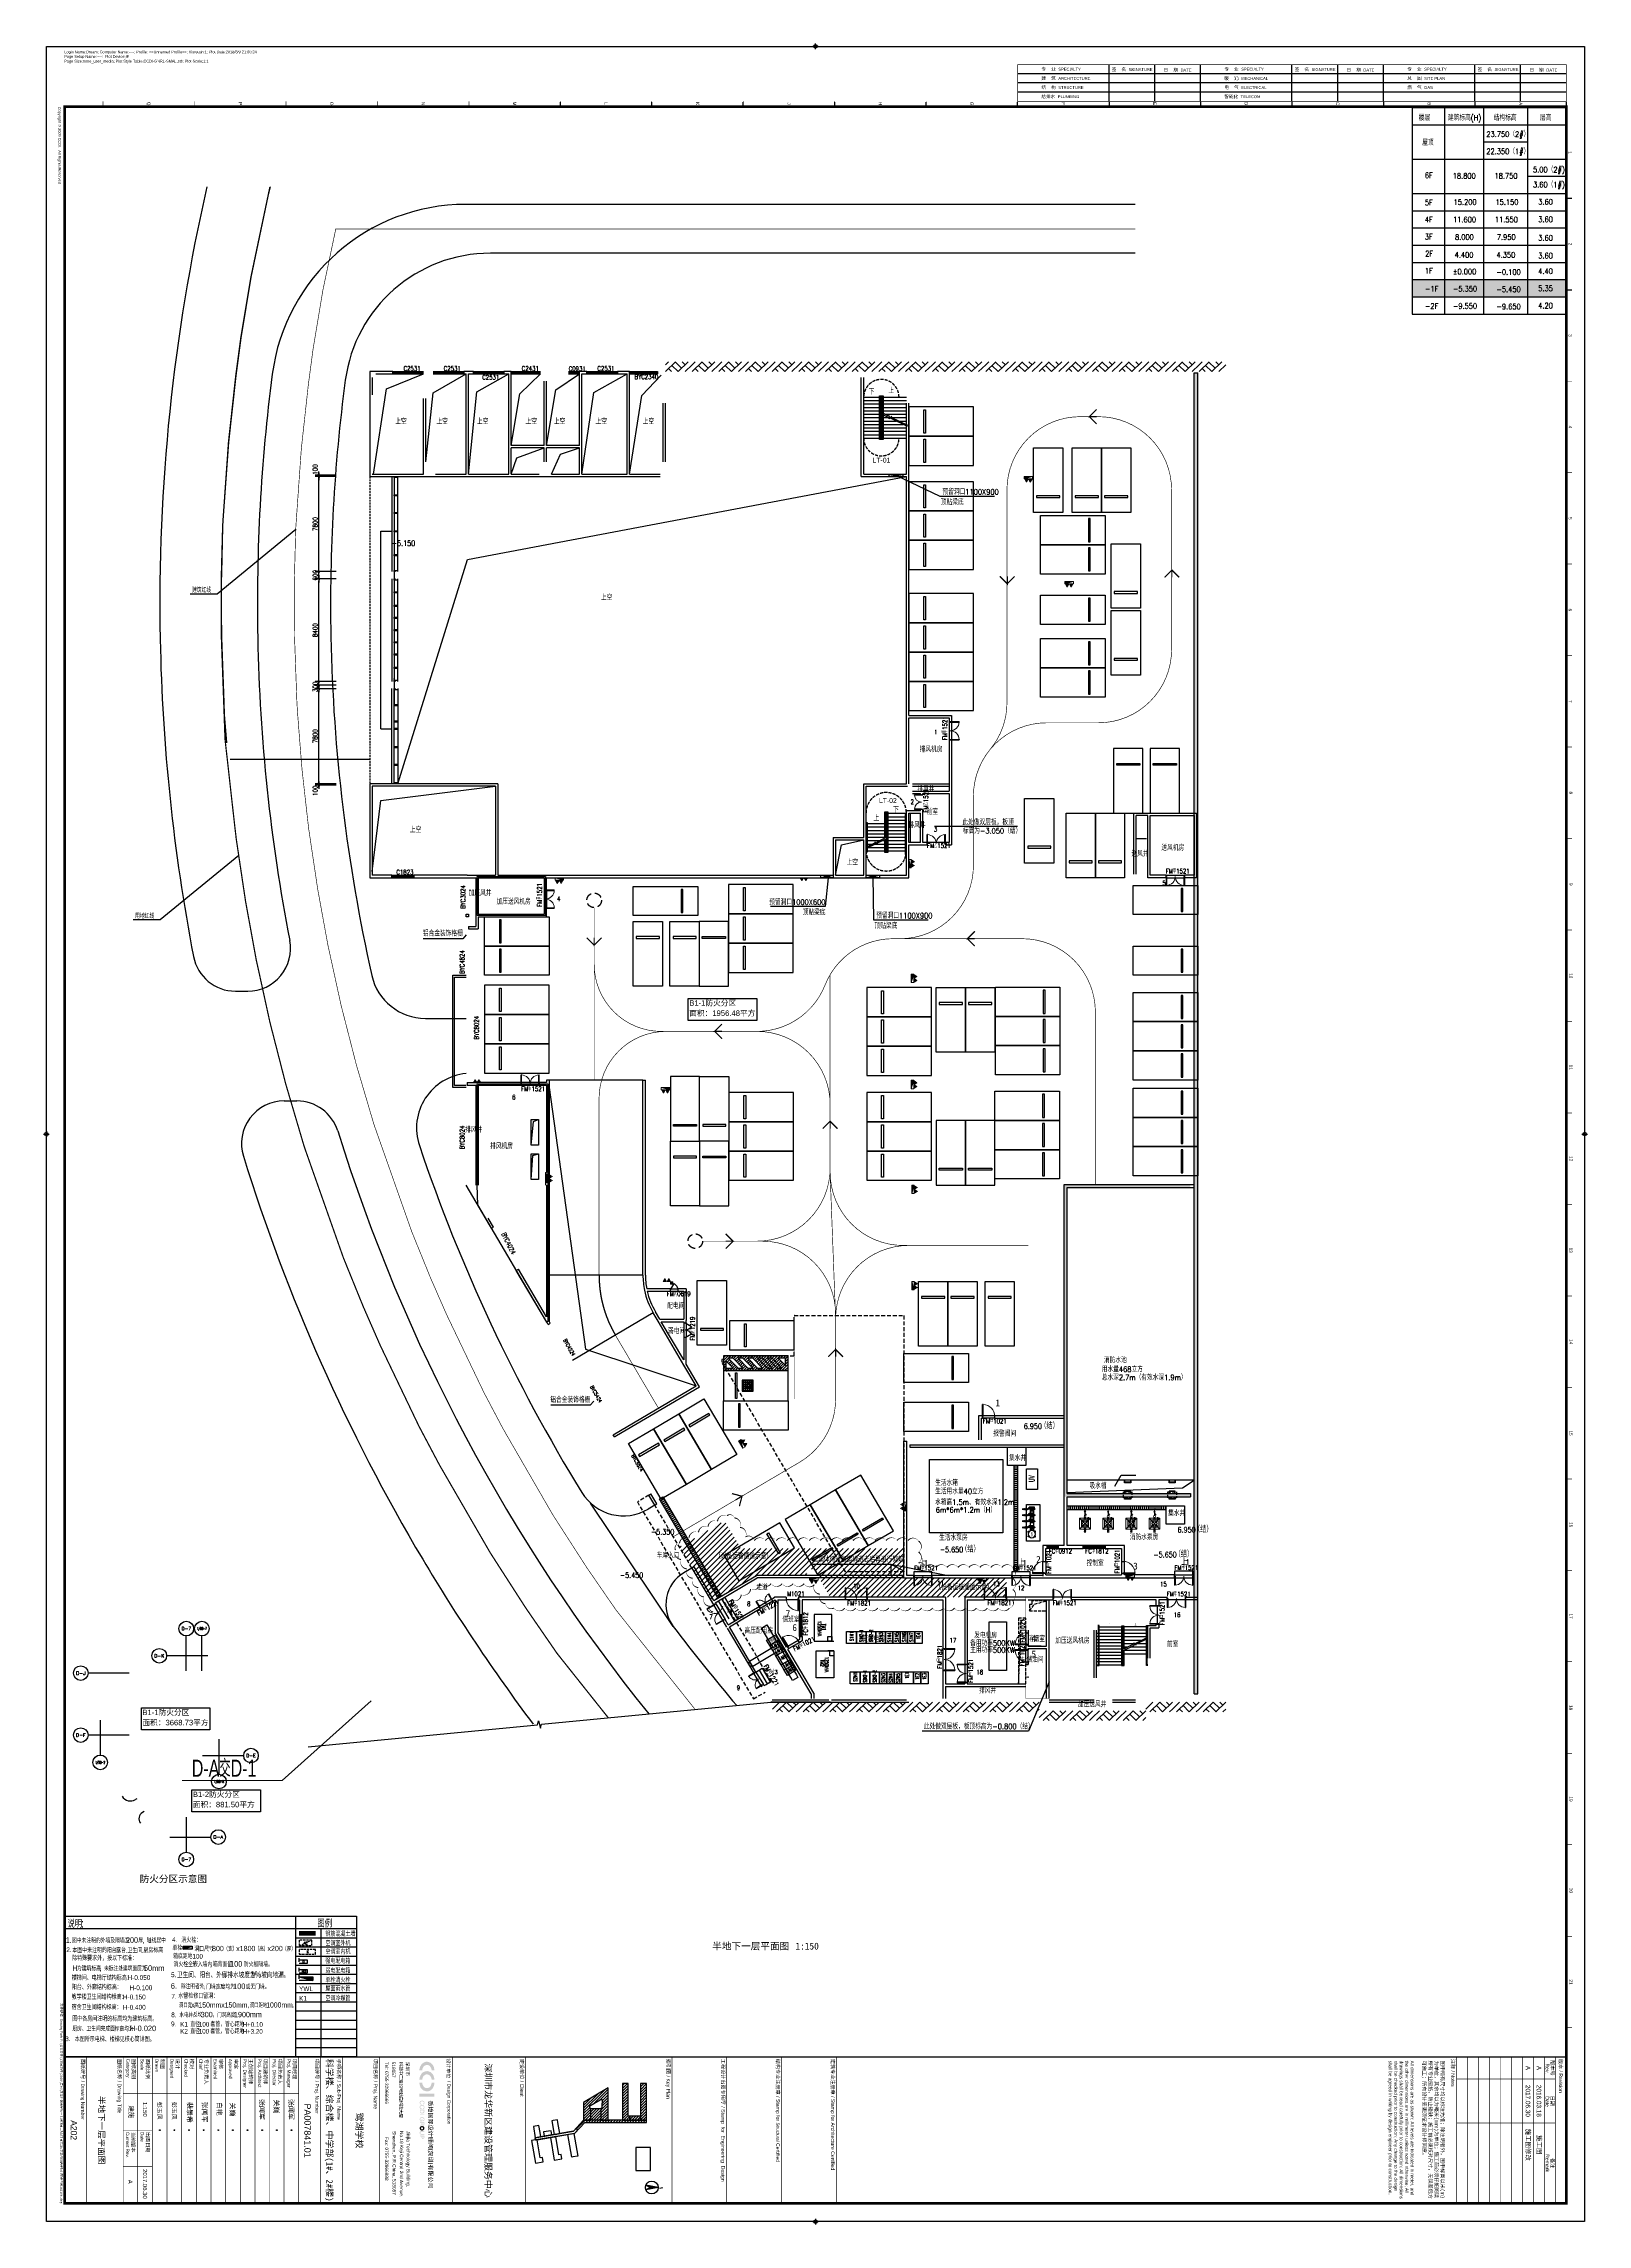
# Model space of a CAD drawing. Extents: x 447078 to 1776277, y 243534 to 519428.
# Drawn here: x 604045 to 730645, y 340628 to 519428 of the extents above; entities that cross this region are included whole.
import ezdxf
from ezdxf.enums import TextEntityAlignment as Align

# ---------------------------------------------------------------- set-up
doc = ezdxf.new("R2010")
doc.units = 0
doc.header["$LTSCALE"] = 1000
doc.header["$MEASUREMENT"] = 0
for name, pattern in [('$2$CCDID0GLB00001', [30, 26.5, -1.5, 0.5, -1.5]), ('BOUNDRY', [13.4, 10, -1, 0.2, -1, 0.2, -1]), ('DASH', [0.35, 0.25, -0.1]), ('HIDDEN', [9.525, 6.35, -3.175]), ('HIDDEN2', [4.7625, 3.175, -1.5875]), ('小说明$0$说明$0$DASH', [0.35, 0.25, -0.1])]:
    doc.linetypes.add(name, pattern=pattern)
doc.layers.get('Defpoints').update_dxf_attribs({"color": 2, "lineweight": 15})
for name, color, linetype in [('$0$G-ANNO-TEXT', 33, 'Continuous'), ('$2$G-GRID', 1, '$2$CCDID0GLB00001'), ('$2$G-GRID-IDEN', 103, 'Continuous'), ('$3$G-GRID-DIMS', 123, 'Continuous'), ('2017-7-14 根据审图意见修改', 5, 'Continuous'), ('A-ANIG', 105, 'Continuous'), ('A-APRO', 11, 'Continuous'), ('A-AREA-FIRE', 40, 'Continuous'), ('A-AREA-IDEN', 93, 'Continuous'), ('A-DASH', 151, 'HIDDEN2'), ('A-DOOR', 2, 'Continuous'), ('A-DOOR-FIRE', 2, 'Continuous'), ('A-DOOR-FIRE-IDEN', 2, 'Continuous'), ('A-DRAI', 61, 'Continuous'), ('A-FIXT', 211, 'Continuous'), ('A-FURN', 251, 'Continuous'), ('A-HATH', 8, 'Continuous'), ('A-HIDN', 8, 'HIDDEN2'), ('A-HOLE', 41, 'Continuous'), ('A-INSU', 21, 'Continuous'), ('A-OVER', 23, 'Continuous'), ('A-PARK-CARS', 8, 'HIDDEN'), ('A-PARK-CARS-2', 8, 'HIDDEN'), ('A-ROAD', 4, 'Continuous'), ('A-STRS', 2, 'Continuous'), ('A-SUMP', 1, 'Continuous'), ('A-WALL', 140, 'Continuous'), ('A-WALL-HATH', 8, 'Continuous'), ('A-WIND', 2, 'Continuous'), ('A-WIND-IDEN', 4, 'Continuous'), ('DIM_LEAD', 3, 'Continuous'), ('E-BRIG-PWLT(消防)', 150, 'Continuous'), ('E-EQPM-LIGT', 150, 'Continuous'), ('G-0-XREF', 2, 'Continuous'), ('G-ANNO-NOTE', 80, 'Continuous'), ('LINE-BLDG', 3, 'BOUNDRY'), ('LINE-RED', 1, 'BOUNDRY'), ('P-设备房面积', 177, 'Continuous'), ('PUB_DIM', 3, 'Continuous'), ('PUB_TEXT', 7, 'Continuous'), ('ROAD', 60, 'Continuous'), ('SITE-ROAD', 4, 'Continuous'), ('半地下室一层消火栓$0$G-0-XREF', 2, 'Continuous'), ('图框CCDI_B0GA0+0.00$0$G-0-XREF', 2, 'Continuous'), ('图框CCDI_B0GA0+0.00$0$G-ANNO-NOTE', 21, 'Continuous'), ('图框CCDI_B0GA0+0.00$0$G-ANNO-TEXT', 33, 'Continuous'), ('图框CCDI_B0GA0+0.00$0$G-BORD', 3, 'Continuous'), ('图框CCDI_B0GA0+0.00$0$符号', 7, 'Continuous'), ('小说明$0$说明$0$ANNO-NOTE', 3, 'Continuous'), ('小说明$0$说明$0$WALL-HATH', 9, 'Continuous'), ('节点大样$0$ANNO-TEXT', 33, 'Continuous'), ('说明$0$ANNO-NOTE', 3, 'Continuous')]:
    doc.layers.add(name, color=color, linetype=linetype)
for name, color, linetype, lineweight in [('P-AIRD-DRAI', 6, '人防排水', 50), ('P-DRAI', 6, '污水', 50), ('P-HUDR-SILO', 71, 'Continuous', 20), ('P-HUDR-TEXT', 21, 'Continuous', 30), ('P-SUPL', 3, '给水', 50), ('P-SUPL-MISC', 153, 'Continuous', 20), ('P-SUPL-TEXT', 7, 'Continuous', 25), ('半地下室一层消火栓$0$P-HUDR-MISC', 13, 'Continuous', 25), ('半地下室一层消火栓$0$体育文娱中心3F消火栓$0$P-HUDR-MISC', 13, 'Continuous', 20)]:
    doc.layers.add(name, color=color, linetype=linetype, lineweight=lineweight)
doc.styles.add('$0$CCDI_T_G01', font='')
doc.styles.add('$2$_TCH_AXIS', font='COMPLEX', dxfattribs={"bigfont": 'GBCBIG'})
doc.styles.add('_TCH_DIM', font='SIMPLEX', dxfattribs={"bigfont": 'GBCBIG'})
doc.styles.add('_TCH_WINDOW', font='SIMPLEX', dxfattribs={"height": 3.5, "bigfont": 'GBCBIG'})
doc.styles.add('A-plan-tag-B1-150$0$A-plan-B1$0$CCDI-TOG-02', font='simplex.shx', dxfattribs={"width": 0.8, "bigfont": 'zjdz.shx'})
doc.styles.add('CCDI-TOG-02', font='simplex.shx', dxfattribs={"width": 0.8, "bigfont": 'zjdz.shx'})
doc.styles.add('CCDI_T_G01', font='')
doc.styles.add('CCDI_T_G02', font='simplex.shx', dxfattribs={"width": 0.8, "bigfont": 'zjdz.shx'})
doc.styles.add('CCDI_T_G02_T3', font='simplex.shx', dxfattribs={"width": 0.8, "bigfont": 'zjdz.shx'})
doc.styles.add('CCDI_T_G03', font='')
doc.styles.add('DIM_FONT', font='txt', dxfattribs={"width": 0.8})
doc.styles.add('P-thea-plan$0$Standard', font='zjdz-s.shx', dxfattribs={"width": 0.8, "bigfont": 'zjdz.shx'})
doc.styles.get("Standard").update_dxf_attribs({"font": 'simsun.ttc'})
doc.styles.add('半地下室一层消火栓$0$GPS', font='0fsc.shx', dxfattribs={"width": 0.7, "bigfont": '0fsz.shx'})
doc.styles.add('图框CCDI_B0GA0+0.00$0$CCDI_T0G_01', font='')
doc.styles.add('图框CCDI_B0GA0+0.00$0$CCDI_T_G01', font='')
doc.styles.add('图框CCDI_B0GA0+0.00$0$STANDARD', font='txt')
doc.styles.add('宋体－1', font='', dxfattribs={"width": 0.7})
doc.styles.add('小说明$0$说明$0$CCDI-TOG-02', font='simplex.shx', dxfattribs={"width": 0.8, "bigfont": 'zjdz.shx'})
doc.styles.add('小说明$0$说明$0$CCDI-TOG-05', font='zjdz-s.shx', dxfattribs={"width": 0.8, "bigfont": 'zjdz.shx'})
doc.styles.add('节点大样$0$CCDI-TOG-02', font='simplex.shx', dxfattribs={"width": 0.8, "bigfont": 'zjdz.shx'})
doc.styles.add('说明$0$CCDI-TOG-05', font='zjdz-s.shx', dxfattribs={"width": 0.8, "bigfont": 'zjdz.shx'})
doc.styles.get('$0$CCDI_T_G01').set_extended_font_data('Arial')
doc.styles.get('CCDI_T_G01').set_extended_font_data('Arial')
doc.styles.get('CCDI_T_G03').set_extended_font_data('SimHei')
doc.styles.get('图框CCDI_B0GA0+0.00$0$CCDI_T0G_01').set_extended_font_data('Arial')
doc.styles.get('图框CCDI_B0GA0+0.00$0$CCDI_T_G01').set_extended_font_data('Arial')
doc.styles.get('宋体－1').set_extended_font_data('SimSun')
doc.linetypes.add('6-雨淋', pattern='A,48,["YL",P-thea-plan$0$Standard,S=2,R=0,X=1.4,Y=-1],-6', length=54)
doc.linetypes.add('人防排水', pattern='A,46,["RFW",Standard,S=2,R=0,X=1.3,Y=-1],-8', length=54)
doc.linetypes.add('污水', pattern='A,50,["W",Standard,S=2,R=0,X=0.7,Y=-1],-4', length=54)
doc.linetypes.add('给水', pattern='A,50,["J",Standard,S=2,R=0,X=1.1,Y=-1],-4', length=54)
doc.dimstyles.new('CCDI_DIMN_150$0$TCH&&150', dxfattribs={"dimtxt": 375, "dimasz": 150, "dimexe": 300, "dimexo": 450, "dimgap": 112.5, "dimtad": 1, "dimdec": 0, "dimzin": 0, "dimdsep": 46, "dimtxsty": 'CCDI_T_G02_T3', "dimblk": 'TICK-3', "dimcen": 0, "dimclrd": 256, "dimclre": 256, "dimclrt": 7, "dimazin": 0, "dimtfac": 0.5, "dimtdec": 0, "dimtix": 1, "dimtmove": 2, "dimatfit": 0, "dimldrblk": 'TICK-arow', "dimfxl": 200, "dimtvp": 1, "dimtolj": 1, "dimtzin": 0, "dimlwd": -1, "dimlwe": -1, "dimarcsym": 0})

# ---------------------------------------------------------------- blocks, each defined once
blk = doc.blocks.new('prkg')
at = {"layer": 'A-PARK-CARS', "linetype": 'ByBlock', "ltscale": 0.1}
blk.add_lwpolyline([(0, 0), (2400, 0), (2400, 5300), (0, 5300)], close=True, dxfattribs=at)
at = {"layer": 'A-PARK-CARS', "linetype": 'ByBlock', "ltscale": 0.1, "elevation": 0}
blk.add_lwpolyline([(250, 4075), (2150, 4075), (2150, 3925), (250, 3925)], close=True, dxfattribs=at)
blk = doc.blocks.new('图框CCDI_B0GA0+0.00$0$MidPoitent')
for p, q in [((-1.5, 0), (1.5, 0)), ((0, -1.5), (0, 1.5))]:
    blk.add_line(p, q)
blk.add_circle((0, 0), 1)
blk = doc.blocks.new('图框CCDI_B0GA0+0.00$0$block31')
at = {"layer": '图框CCDI_B0GA0+0.00$0$G-ANNO-TEXT'}
h = blk.add_hatch(color=256, dxfattribs=at)
h.paths.add_polyline_path([(5.3, 27.9), (5.9, 28.3), (6.5, 28.5), (6.9, 28.6), (7.2, 28.6), (7.3, 28.6), (7.3, 28.6), (7.3, 28.8), (7.3, 29.1), (7.3, 29.5), (7.3, 29.8), (7.3, 30.1), (7.3, 30.1), (7.3, 30.1), (7.3, 30.1), (7.2, 30.1), (7.2, 30.1), (6.9, 30.1), (6.3, 30), (5.7, 29.9), (5.2, 29.7), (4.7, 29.5), (4.3, 29.2), (3.9, 28.9), (3.5, 28.5), (3.2, 28.1), (3, 27.6), (2.8, 27.2), (2.7, 26.7), (2.6, 26.2), (2.6, 25.7), (2.7, 25.2), (2.9, 24.7), (3.1, 24.2), (3.4, 23.8), (3.7, 23.4), (4.1, 23.1), (4.6, 22.8), (5, 22.5), (5.5, 22.3), (6.1, 22.1), (6.6, 22), (7.2, 22), (7.3, 22), (7.3, 22), (7.3, 22.2), (7.3, 22.6), (7.3, 22.9), (7.3, 23.3), (7.3, 23.5), (7.3, 23.6), (7.3, 23.6), (7.3, 23.6), (7.3, 23.6), (7.2, 23.6), (7.2, 23.6), (7.2, 23.6), (7, 23.6), (6.6, 23.6), (6, 23.8), (5.4, 24.1), (4.9, 24.6), (4.7, 24.8), (4.6, 25.1), (4.5, 25.4), (4.4, 25.7), (4.4, 26), (4.4, 26.3), (4.4, 26.6), (4.5, 26.9), (4.7, 27.2), (4.8, 27.5)])
h.paths.add_polyline_path([(9.6, 25.4), (9.5, 25.7), (9.5, 26), (9.5, 26.3), (9.6, 26.6), (9.7, 26.9), (9.8, 27.2), (10, 27.5), (10.4, 27.9), (11, 28.3), (11.6, 28.5), (12, 28.6), (12.4, 28.6), (12.4, 28.6), (12.4, 28.6), (12.4, 28.8), (12.4, 29.1), (12.4, 29.5), (12.4, 29.8), (12.4, 30.1), (12.4, 30.1), (12.4, 30.1), (12.4, 30.1), (12.4, 30.1), (12.3, 30.1), (12, 30.1), (11.4, 30), (10.9, 29.9), (10.4, 29.7), (9.9, 29.5), (9.4, 29.2), (9, 28.9), (8.7, 28.5), (8.3, 28.1), (8.1, 27.6), (7.9, 27.2), (7.8, 26.7), (7.7, 26.2), (7.8, 25.7), (7.9, 25.2), (8, 24.7), (8.2, 24.2), (8.5, 23.8), (8.9, 23.4), (9.2, 23.1), (9.7, 22.8), (10.2, 22.5), (10.7, 22.3), (11.2, 22.1), (11.8, 22), (12.4, 22), (12.4, 22), (12.4, 22), (12.4, 22.2), (12.4, 22.6), (12.4, 22.9), (12.4, 23.3), (12.4, 23.5), (12.4, 23.6), (12.4, 23.6), (12.4, 23.6), (12.4, 23.6), (12.4, 23.6), (12.4, 23.6), (12.3, 23.6), (12.1, 23.6), (11.8, 23.6), (11.1, 23.8), (10.5, 24.1), (10.1, 24.6), (9.9, 24.8), (9.7, 25.1)])
h.paths.add_polyline_path([(18.4, 24.5), (18.6, 25), (18.7, 25.4), (18.8, 26), (18.8, 26.5), (18.7, 27), (18.5, 27.5), (18.3, 27.9), (18, 28.3), (17.7, 28.7), (17.3, 29.1), (16.8, 29.4), (16.4, 29.6), (15.9, 29.8), (15.3, 30), (14.8, 30.1), (14.2, 30.1), (14.1, 30.1), (14.1, 30.1), (14.1, 29.9), (14.1, 29.6), (14.1, 29.2), (14.1, 28.9), (14.1, 28.6), (14.1, 28.6), (14.1, 28.6), (14.1, 28.6), (14.1, 28.6), (14.2, 28.6), (14.2, 28.6), (14.2, 28.6), (14.4, 28.6), (14.7, 28.5), (15.4, 28.3), (16, 28), (16.5, 27.6), (16.7, 27.3), (16.8, 27), (16.9, 26.8), (17, 26.4), (17, 26.1), (17, 25.8), (17, 25.5), (16.9, 25.2), (16.7, 24.9), (16.5, 24.7), (16.1, 24.2), (15.5, 23.9), (14.9, 23.6), (14.5, 23.6), (14.2, 23.6), (14.1, 23.6), (14.1, 23.5), (14.1, 23.3), (14.1, 23), (14.1, 22.6), (14.1, 22.3), (14.1, 22.1), (14.1, 22), (14.1, 22), (14.1, 22), (14.2, 22), (14.2, 22), (14.5, 22), (15.1, 22.1), (15.6, 22.2), (16.2, 22.4), (16.7, 22.6), (17.1, 22.9), (17.5, 23.3), (17.9, 23.6), (18.2, 24)])
h.paths.add_polyline_path([(21.6, 30.1), (20.1, 30.1), (20.1, 22), (21.6, 22)])
h = blk.add_hatch(color=256, dxfattribs=at)
h.paths.add_polyline_path([(26.4, 29.6), (26.4, 29.6), (26.2, 29.5), (26.1, 29.5), (25.9, 29.5), (25.6, 29.4), (25.4, 29.4), (25.3, 29.4), (25.1, 29.4), (24.9, 29.4), (24.7, 29.4), (24.5, 29.4), (24.3, 29.4), (26.5, 29.3), (26.5, 29.4)])
h.paths.add_polyline_path([(24.2, 29.4), (24.2, 29.3), (24.2, 29.1), (24.3, 29.1), (24.3, 29.1), (24.5, 29.1), (24.7, 29.1), (25, 29.2), (25.3, 29.2), (25.5, 29.2), (26, 29.3), (26.1, 29.3), (26.3, 29.3), (26.6, 29.3), (26.5, 29.3), (24.3, 29.4)])
h.paths.add_polyline_path([(26.6, 29.3), (26.3, 29.3), (26.5, 29.3)], flags=17)
h.paths.add_polyline_path([(25.5, 29.2), (25.3, 29.2), (25.3, 28.7), (24.8, 28.7), (25.5, 28.7)])
h.paths.add_polyline_path([(26, 29.1), (26, 29), (25.9, 28.8), (25.8, 28.7), (25.5, 28.7), (26.1, 28.7), (26.1, 28.7), (26.2, 28.9), (26.3, 29), (26.3, 29), (26.3, 29), (26.2, 29)])
h.paths.add_polyline_path([(24.8, 29.1), (24.5, 29), (24.6, 28.9), (24.7, 28.7), (24.9, 28.8), (24.9, 28.9)])
h.paths.add_polyline_path([(24, 28.7), (24, 28.4), (24.2, 28.4), (24.4, 28.4), (24.5, 28.4), (24.7, 28.5), (25, 28.5), (25.8, 28.5), (25.8, 28.5), (26.1, 28.7), (25.5, 28.7), (24.8, 28.7), (24.8, 28.7), (24.6, 28.7), (24.4, 28.7), (24.2, 28.7)])
h.paths.add_polyline_path([(26.8, 28.7), (26.6, 28.7), (26.5, 28.7), (26.3, 28.7), (26.1, 28.7), (25.8, 28.5), (26, 28.5), (26.2, 28.4), (26.4, 28.4), (26.6, 28.4), (26.8, 28.4)])
h.paths.add_polyline_path([(25.8, 28.5), (25, 28.5), (25.6, 28.5), (25.6, 28.4), (25.7, 28.2), (25.8, 28.1), (25.9, 28), (26, 28), (26.1, 27.9), (26.2, 27.8), (26.4, 27.8), (26.7, 27.7), (26.7, 27.7), (26.7, 27.9), (26.9, 28), (26.7, 28), (26.5, 28.1), (26.3, 28.1), (26.2, 28.1), (26.1, 28.2), (25.9, 28.3)])
h.paths.add_polyline_path([(25, 28.5), (24.9, 28.4), (24.8, 28.3), (24.6, 28.2), (24.5, 28.1), (24.3, 28), (24.1, 27.9), (23.9, 27.9), (24, 27.8), (24.1, 27.6), (24.2, 27.7), (24.4, 27.7), (24.6, 27.8), (24.7, 28), (24.9, 28.1), (25, 28.2), (25.1, 28.3), (25.2, 28.5), (25.3, 28.5), (25.5, 28.5), (25.6, 28.5)])
h.paths.add_polyline_path([(25.5, 28.5), (25.3, 28.5), (25.3, 28.3), (25.3, 28.2), (25.3, 28), (25.2, 27.8), (25.5, 27.8), (25.5, 27.9), (25.5, 28.1), (25.5, 28.3)], flags=16)
h.paths.add_polyline_path([(25.5, 27.7), (25.3, 27.6), (25.3, 27.5), (25.4, 27.4), (25.5, 27.2), (25.8, 27.4), (25.7, 27.4), (25.6, 27.6)])
h.paths.add_polyline_path([(24.7, 27.7), (24.8, 27.5), (24.8, 27.3), (24.8, 27), (24.8, 26.9), (24.8, 26.8), (24.8, 26.7), (25.1, 26.7), (25.1, 26.7), (25.3, 26.7), (25.5, 26.7), (25.6, 26.7), (25.8, 26.7), (25.9, 26.7), (25.9, 26.7), (26.1, 26.8), (26.1, 26.9), (25.3, 26.9), (25.3, 26.9), (25.1, 26.9), (25, 27), (25, 27.5), (25.1, 27.6), (25.1, 27.6), (25, 27.6), (24.9, 27.6)])
h.paths.add_polyline_path([(26.4, 27.6), (26.1, 27.5), (26.1, 27.5), (26.3, 27.3), (26.4, 27.2), (26.6, 27), (26.6, 26.9), (26.9, 27.1), (26.8, 27.3), (26.6, 27.4), (26.5, 27.5)])
h.paths.add_polyline_path([(25.1, 27.6), (25, 27.6), (25.1, 27.6)], flags=16)
h.paths.add_polyline_path([(24.3, 27.5), (24.2, 27.3), (24.2, 27.2), (24.1, 27), (24, 26.8), (24.3, 26.7), (24.3, 26.7), (24.3, 26.9), (24.4, 27.1), (24.5, 27.2), (24.5, 27.4)])
h.paths.add_polyline_path([(25.9, 27.3), (25.9, 27.2), (25.9, 27), (25.8, 27), (25.8, 27), (25.6, 26.9), (25.5, 26.9), (25.3, 26.9), (26.1, 26.9), (26.2, 27.1), (26.1, 27.1)])
h = blk.add_hatch(color=256, dxfattribs=at)
h.paths.add_polyline_path([(26.4, 29.6), (26.4, 29.6), (26.2, 29.5), (26.1, 29.5), (25.9, 29.5), (25.6, 29.4), (25.4, 29.4), (25.3, 29.4), (25.1, 29.4), (24.9, 29.4), (24.7, 29.4), (24.5, 29.4), (24.3, 29.4), (26.5, 29.3), (26.5, 29.4)])
h.paths.add_polyline_path([(24.2, 29.4), (24.2, 29.3), (24.2, 29.1), (24.3, 29.1), (24.3, 29.1), (24.5, 29.1), (24.7, 29.1), (25, 29.2), (25.3, 29.2), (25.5, 29.2), (26, 29.3), (26.1, 29.3), (26.3, 29.3), (26.6, 29.3), (26.5, 29.3), (24.3, 29.4)])
h.paths.add_polyline_path([(26.6, 29.3), (26.3, 29.3), (26.5, 29.3)], flags=17)
h.paths.add_polyline_path([(25.5, 29.2), (25.3, 29.2), (25.3, 28.7), (24.8, 28.7), (25.5, 28.7)])
h.paths.add_polyline_path([(26, 29.1), (26, 29), (25.9, 28.8), (25.8, 28.7), (25.5, 28.7), (26.1, 28.7), (26.1, 28.7), (26.2, 28.9), (26.3, 29), (26.3, 29), (26.3, 29), (26.2, 29)])
h.paths.add_polyline_path([(24.8, 29.1), (24.5, 29), (24.6, 28.9), (24.7, 28.7), (24.9, 28.8), (24.9, 28.9)])
h.paths.add_polyline_path([(24, 28.7), (24, 28.4), (24.2, 28.4), (24.4, 28.4), (24.5, 28.4), (24.7, 28.5), (25, 28.5), (25.8, 28.5), (25.8, 28.5), (26.1, 28.7), (25.5, 28.7), (24.8, 28.7), (24.8, 28.7), (24.6, 28.7), (24.4, 28.7), (24.2, 28.7)])
h.paths.add_polyline_path([(26.8, 28.7), (26.6, 28.7), (26.5, 28.7), (26.3, 28.7), (26.1, 28.7), (25.8, 28.5), (26, 28.5), (26.2, 28.4), (26.4, 28.4), (26.6, 28.4), (26.8, 28.4)])
h.paths.add_polyline_path([(25.8, 28.5), (25, 28.5), (25.6, 28.5), (25.6, 28.4), (25.7, 28.2), (25.8, 28.1), (25.9, 28), (26, 28), (26.1, 27.9), (26.2, 27.8), (26.4, 27.8), (26.7, 27.7), (26.7, 27.7), (26.7, 27.9), (26.9, 28), (26.7, 28), (26.5, 28.1), (26.3, 28.1), (26.2, 28.1), (26.1, 28.2), (25.9, 28.3)])
h.paths.add_polyline_path([(25, 28.5), (24.9, 28.4), (24.8, 28.3), (24.6, 28.2), (24.5, 28.1), (24.3, 28), (24.1, 27.9), (23.9, 27.9), (24, 27.8), (24.1, 27.6), (24.2, 27.7), (24.4, 27.7), (24.6, 27.8), (24.7, 28), (24.9, 28.1), (25, 28.2), (25.1, 28.3), (25.2, 28.5), (25.3, 28.5), (25.5, 28.5), (25.6, 28.5)])
h.paths.add_polyline_path([(25.5, 28.5), (25.3, 28.5), (25.3, 28.3), (25.3, 28.2), (25.3, 28), (25.2, 27.8), (25.5, 27.8), (25.5, 27.9), (25.5, 28.1), (25.5, 28.3)], flags=16)
h.paths.add_polyline_path([(25.5, 27.7), (25.3, 27.6), (25.3, 27.5), (25.4, 27.4), (25.5, 27.2), (25.8, 27.4), (25.7, 27.4), (25.6, 27.6)])
h.paths.add_polyline_path([(24.7, 27.7), (24.8, 27.5), (24.8, 27.3), (24.8, 27), (24.8, 26.9), (24.8, 26.8), (24.8, 26.7), (25.1, 26.7), (25.1, 26.7), (25.3, 26.7), (25.5, 26.7), (25.6, 26.7), (25.8, 26.7), (25.9, 26.7), (25.9, 26.7), (26.1, 26.8), (26.1, 26.9), (25.3, 26.9), (25.3, 26.9), (25.1, 26.9), (25, 27), (25, 27.5), (25.1, 27.6), (25.1, 27.6), (25, 27.6), (24.9, 27.6)])
h.paths.add_polyline_path([(26.4, 27.6), (26.1, 27.5), (26.1, 27.5), (26.3, 27.3), (26.4, 27.2), (26.6, 27), (26.6, 26.9), (26.9, 27.1), (26.8, 27.3), (26.6, 27.4), (26.5, 27.5)])
h.paths.add_polyline_path([(25.1, 27.6), (25, 27.6), (25.1, 27.6)], flags=16)
h.paths.add_polyline_path([(24.3, 27.5), (24.2, 27.3), (24.2, 27.2), (24.1, 27), (24, 26.8), (24.3, 26.7), (24.3, 26.7), (24.3, 26.9), (24.4, 27.1), (24.5, 27.2), (24.5, 27.4)])
h.paths.add_polyline_path([(25.9, 27.3), (25.9, 27.2), (25.9, 27), (25.8, 27), (25.8, 27), (25.6, 26.9), (25.5, 26.9), (25.3, 26.9), (26.1, 26.9), (26.2, 27.1), (26.1, 27.1)])
h = blk.add_hatch(color=256, dxfattribs=at)
h.paths.add_polyline_path([(25.7, 22.3), (25.8, 22.5), (26, 22.8), (26, 23), (25.9, 23.1), (25.8, 23.1), (25.7, 23.1), (25.7, 22.9), (25.6, 22.7), (25.5, 22.6), (25.3, 22.5), (25.2, 22.4), (24.9, 22.4), (24.7, 22.4), (24.5, 22.6), (24.4, 22.7), (24.3, 23), (24.2, 23.2), (24.2, 23.5), (24.3, 23.8), (24.4, 24), (24.5, 24.2), (24.7, 24.3), (24.9, 24.4), (25.1, 24.4), (25.3, 24.3), (25.4, 24.3), (25.5, 24.2), (25.6, 24.1), (25.7, 23.9), (25.7, 23.9), (25.9, 23.9), (26, 23.9), (25.9, 24.1), (25.8, 24.3), (25.7, 24.5), (25.5, 24.6), (25.2, 24.7), (24.9, 24.7), (24.6, 24.6), (24.3, 24.5), (24.1, 24.3), (24, 24), (23.9, 23.6), (23.9, 23.2), (24, 22.9), (24.1, 22.6), (24.3, 22.3), (24.6, 22.2), (24.9, 22.1), (25.2, 22.1), (25.4, 22.2)])
h.paths.add_polyline_path([(28.3, 22.5), (28.4, 22.8), (28.4, 23), (28.4, 23.1), (28.2, 23.1), (28.1, 23.1), (28.1, 22.9), (28, 22.7), (27.9, 22.6), (27.8, 22.5), (27.6, 22.4), (27.4, 22.4), (27.2, 22.4), (27, 22.6), (26.8, 22.7), (26.7, 23), (26.7, 23.2), (26.7, 23.5), (26.7, 23.8), (26.8, 24), (26.9, 24.2), (27.1, 24.3), (27.3, 24.4), (27.6, 24.4), (27.7, 24.3), (27.9, 24.3), (28, 24.2), (28, 24.1), (28.1, 23.9), (28.2, 23.9), (28.3, 23.9), (28.4, 23.9), (28.4, 24.1), (28.3, 24.3), (28.1, 24.5), (27.9, 24.6), (27.7, 24.7), (27.4, 24.7), (27, 24.6), (26.8, 24.5), (26.5, 24.3), (26.4, 24), (26.3, 23.6), (26.3, 23.2), (26.4, 22.9), (26.5, 22.6), (26.7, 22.3), (27, 22.2), (27.3, 22.1), (27.6, 22.1), (27.9, 22.2), (28.1, 22.3)])
h.paths.add_polyline_path([(30.4, 22.4), (30.5, 22.5), (30.6, 22.6), (30.7, 22.8), (30.8, 23), (30.8, 23.5), (30.8, 23.7), (30.8, 23.9), (30.7, 24.1), (30.6, 24.3), (30.5, 24.4), (30.3, 24.5), (30.1, 24.6), (30, 24.6), (29.8, 24.6), (29.8, 24.6), (29.8, 24.6), (29.7, 24.6), (29.6, 24.6), (29.1, 24.6), (28.9, 24.6), (28.9, 24.6), (28.8, 24.6), (28.8, 24.6), (28.8, 24.5), (28.8, 24.3), (28.8, 24), (28.8, 23.2), (28.8, 22.8), (28.8, 22.5), (28.8, 22.3), (28.8, 22.2), (28.8, 22.2), (28.9, 22.2), (29, 22.2), (29.2, 22.2), (29.5, 22.2), (29.6, 22.2), (29.7, 22.2), (29.8, 22.2), (29.8, 22.2), (30.1, 22.2), (30.2, 22.3)])
h.paths.add_polyline_path([(29.2, 22.5), (29.2, 22.5), (29.2, 22.6), (29.2, 22.8), (29.2, 23.3), (29.2, 23.9), (29.2, 24.1), (29.2, 24.3), (29.2, 24.3), (29.2, 24.3), (29.3, 24.3), (29.5, 24.3), (29.7, 24.3), (29.7, 24.3), (30, 24.3), (30.2, 24.2), (30.4, 23.9), (30.5, 23.6), (30.5, 23.2), (30.4, 22.9), (30.3, 22.7), (30.1, 22.5), (29.8, 22.5), (29.7, 22.5), (29.6, 22.5)], flags=16)
h.paths.add_polyline_path([(31.6, 24.6), (31.3, 24.6), (31.3, 22.2), (31.6, 22.2)])
h.paths.add_polyline_path([(35.2, 22.6), (35.2, 23.3), (35.1, 23.5), (34.7, 23.5), (34.2, 23.5), (34.1, 23.5), (34.1, 23.4), (34.1, 23.2), (34.1, 23.2), (34.5, 23.2), (34.8, 23.2), (34.9, 23.2), (34.9, 23.2), (34.9, 23.2), (34.9, 23.1), (34.8, 22.8), (34.7, 22.7), (34.6, 22.5), (34.4, 22.4), (34.2, 22.4), (33.9, 22.4), (33.7, 22.5), (33.5, 22.6), (33.4, 22.8), (33.3, 23.1), (33.3, 23.4), (33.3, 23.7), (33.4, 23.9), (33.5, 24.1), (33.7, 24.3), (33.9, 24.4), (34.1, 24.4), (34.3, 24.4), (34.5, 24.3), (34.6, 24.2), (34.7, 24.1), (34.8, 24), (34.8, 23.9), (34.9, 23.9), (35.1, 23.9), (35.1, 24), (35, 24.2), (34.9, 24.4), (34.7, 24.5), (34.5, 24.6), (34.3, 24.7), (33.9, 24.7), (33.6, 24.6), (33.4, 24.4), (33.1, 24.2), (33, 23.9), (32.9, 23.5), (33, 23.1), (33, 22.8), (33.2, 22.5), (33.4, 22.3), (33.7, 22.2), (34, 22.1), (34.2, 22.1), (34.4, 22.1), (34.5, 22.2), (34.7, 22.3), (34.8, 22.4), (34.9, 22.5), (34.9, 22.4), (34.9, 22.3), (35, 22.2), (35, 22.2), (35.1, 22.2), (35.2, 22.2)])
h.paths.add_polyline_path([(36, 23), (36, 23.2), (36, 23.2), (36.1, 23.2), (36.3, 23.2), (36.4, 23.2), (36.5, 23.2), (36.7, 23.2), (36.9, 23.2), (37, 23.1), (37, 23.1), (37.1, 22.9), (37.1, 22.9), (37.1, 22.8), (37.1, 22.7), (37.1, 22.5), (37.1, 22.5), (37.1, 22.5), (37.1, 22.3), (37.1, 22.2), (37.2, 22.2), (37.3, 22.2), (37.5, 22.2), (37.5, 22.2), (37.5, 22.2), (37.5, 22.2), (37.5, 22.3), (37.4, 22.4), (37.4, 22.5), (37.4, 22.5), (37.4, 22.6), (37.4, 22.8), (37.4, 23.1), (37.3, 23.2), (37.3, 23.3), (37.2, 23.4), (37.1, 23.4), (37.2, 23.4), (37.3, 23.5), (37.4, 23.7), (37.5, 23.9), (37.4, 24.2), (37.3, 24.4), (37.1, 24.5), (37, 24.6), (36.8, 24.6), (36.6, 24.6), (36.6, 24.6), (36.4, 24.6), (35.9, 24.6), (35.7, 24.6), (35.7, 24.6), (35.7, 24.6), (35.7, 24.6), (35.7, 24.4), (35.7, 24.2), (35.7, 23.9), (35.7, 23.3), (35.7, 22.6), (35.7, 22.4), (35.7, 22.2), (35.7, 22.2), (35.7, 22.2), (35.8, 22.2), (35.9, 22.2), (36, 22.2), (36, 22.2), (36, 22.2), (36, 22.4), (36, 22.7)])
h.paths.add_polyline_path([(36, 23.5), (36, 23.6), (36, 24.1), (36, 24.3), (36.2, 24.3), (36.4, 24.3), (36.6, 24.3), (36.8, 24.3), (36.9, 24.3), (37, 24.2), (37.1, 24.1), (37.1, 24), (37.1, 23.8), (37, 23.7), (37, 23.6), (36.8, 23.5), (36.7, 23.5), (36.5, 23.5), (36.2, 23.5)], flags=16)
h.paths.add_polyline_path([(39.8, 22.4), (40, 22.7), (40.1, 23), (40.1, 23.4), (40.1, 23.8), (40, 24.1), (39.8, 24.4), (39.5, 24.6), (39.2, 24.7), (38.8, 24.7), (38.4, 24.6), (38.2, 24.4), (38, 24.1), (37.8, 23.8), (37.8, 23.4), (37.8, 23), (38, 22.7), (38.2, 22.4), (38.4, 22.2), (38.8, 22.1), (39.2, 22.1), (39.5, 22.2)])
h.paths.add_polyline_path([(39.1, 22.4), (38.8, 22.4), (38.6, 22.5), (38.4, 22.6), (38.3, 22.8), (38.2, 23.1), (38.2, 23.4), (38.2, 23.7), (38.3, 24), (38.4, 24.2), (38.6, 24.3), (38.8, 24.4), (39.1, 24.4), (39.3, 24.3), (39.5, 24.2), (39.7, 24), (39.8, 23.7), (39.8, 23.4), (39.8, 23.1), (39.7, 22.8), (39.5, 22.6), (39.3, 22.5)], flags=16)
h.paths.add_polyline_path([(41.2, 22.5), (41, 22.6), (40.9, 22.8), (40.9, 23.1), (40.9, 23.2), (40.9, 23.6), (40.9, 24.1), (40.9, 24.5), (40.9, 24.6), (40.9, 24.6), (40.8, 24.6), (40.6, 24.6), (40.5, 24.6), (40.5, 24.6), (40.5, 24.6), (40.5, 24.4), (40.5, 24.2), (40.5, 23.7), (40.5, 23.3), (40.5, 23.2), (40.5, 23.1), (40.6, 22.7), (40.7, 22.4), (40.9, 22.2), (41.2, 22.1), (41.6, 22.1), (42, 22.2), (42.2, 22.4), (42.4, 22.7), (42.4, 23), (42.4, 23.2), (42.4, 23.6), (42.4, 24.1), (42.4, 24.5), (42.4, 24.6), (42.4, 24.6), (42.4, 24.6), (42.2, 24.6), (42.1, 24.6), (42.1, 24.6), (42.1, 24.6), (42.1, 24.4), (42.1, 24.2), (42.1, 23.7), (42.1, 23.3), (42.1, 23.1), (42.1, 23.1), (42.1, 22.8), (42, 22.6), (41.8, 22.5), (41.6, 22.4), (41.4, 22.4)])
h.paths.add_polyline_path([(43.3, 22.9), (43.3, 23.1), (43.3, 23.2), (43.3, 23.2), (43.4, 23.2), (43.5, 23.2), (43.6, 23.2), (43.8, 23.2), (43.8, 23.2), (43.9, 23.2), (44.1, 23.2), (44.2, 23.2), (44.4, 23.3), (44.6, 23.5), (44.7, 23.7), (44.7, 24), (44.6, 24.3), (44.5, 24.4), (44.4, 24.5), (44.2, 24.6), (44, 24.6), (43.9, 24.6), (43.8, 24.6), (43.6, 24.6), (43.3, 24.6), (43.1, 24.6), (43, 24.6), (43, 24.6), (43, 24.6), (43, 24.4), (43, 24.1), (43, 23.8), (43, 23.1), (43, 22.7), (43, 22.4), (43, 22.2), (43, 22.2), (43, 22.2), (43.1, 22.2), (43.3, 22.2), (43.3, 22.2), (43.3, 22.2), (43.3, 22.3), (43.3, 22.6)])
h.paths.add_polyline_path([(43.3, 23.5), (43.3, 23.8), (43.3, 24.2), (43.3, 24.3), (43.6, 24.3), (43.8, 24.3), (44, 24.3), (44.1, 24.3), (44.2, 24.2), (44.3, 24.2), (44.4, 24), (44.4, 23.9), (44.3, 23.7), (44.3, 23.6), (44.2, 23.6), (44.1, 23.5), (43.9, 23.5), (43.8, 23.5), (43.5, 23.5)], flags=16)
h = blk.add_hatch(color=256, dxfattribs=at)
h.paths.add_polyline_path([(29, 29.6), (29, 29.6), (29, 29.5), (29.1, 29.2), (29.1, 28.7), (29.3, 28.8), (29.3, 29.4), (29.3, 29.4), (29.4, 29.6), (29.4, 29.6), (29.3, 29.6), (29.2, 29.6)])
h.paths.add_polyline_path([(27.6, 29.6), (27.6, 29.5), (27.6, 29.4), (27.6, 29.2), (27.6, 29), (27.6, 28.7), (27.8, 28.7), (27.8, 29.4), (27.9, 29.5), (27.9, 29.5), (27.9, 29.5), (27.7, 29.5)])
h.paths.add_polyline_path([(28.4, 29.3), (28.4, 29.3), (28.4, 29.1), (28.4, 28.9), (28.4, 28.7), (28.4, 28.5), (29.1, 28.4), (29.1, 27.7), (29.1, 27.7), (29, 27.5), (29, 27.3), (29.3, 27.3), (29.3, 27.4), (29.3, 27.6), (29.3, 27.7), (29.3, 28.5), (28.7, 28.6), (28.7, 29.1), (28.7, 29.1), (28.8, 29.2), (28.8, 29.2), (28.6, 29.3), (28.6, 29.3)])
h.paths.add_polyline_path([(28.8, 29.3), (28.6, 29.3), (28.8, 29.2)], flags=17)
h.paths.add_polyline_path([(30, 29.1), (29.9, 29), (29.7, 28.9), (29.5, 28.9), (29.3, 28.8), (29.1, 28.7), (29.7, 28.7), (29.7, 28), (29.7, 27.9), (29.5, 27.8), (29.9, 27.7), (30, 27.9)])
h.paths.add_polyline_path([(27.2, 28.7), (27.2, 28.4), (27.4, 28.4), (27.6, 28.4), (27.8, 28.4), (27.6, 28.7), (27.4, 28.7)])
h.paths.add_polyline_path([(28.2, 28.7), (28.1, 28.7), (27.8, 28.7), (27.6, 28.7), (27.8, 28.4), (28, 28.4), (28.2, 28.4)])
h.paths.add_polyline_path([(29.1, 28.7), (28.7, 28.6), (29.3, 28.5), (29.7, 28.7)])
h.paths.add_polyline_path([(28.4, 28.5), (28.3, 28.4), (28.1, 28.4), (28.2, 28.1), (28.3, 28.1), (28.4, 28.2), (28.7, 28.3), (29.1, 28.4)])
h.paths.add_polyline_path([(27.8, 28.4), (27.6, 28.4), (27.6, 27.3), (27.8, 27.4)])
h.paths.add_polyline_path([(28.7, 28.3), (28.4, 28.2), (28.4, 27.1), (28.5, 27), (28.5, 26.9), (28.6, 26.7), (28.6, 26.7), (28.8, 26.7), (29, 26.7), (29, 26.7), (29.2, 26.7), (29.4, 26.7), (29.6, 26.7), (29.8, 26.8), (30, 26.8), (30.1, 26.9), (29, 27), (29, 27), (28.8, 27), (28.7, 27.1), (28.7, 27.2)])
h.paths.add_polyline_path([(29.4, 27.8), (29.5, 27.7), (29.5, 27.5), (29.7, 27.5), (29.8, 27.6), (29.9, 27.7), (29.9, 27.7), (29.5, 27.8)], flags=17)
h.paths.add_polyline_path([(28.2, 27.6), (28.2, 27.6), (28, 27.5), (27.8, 27.4), (27.6, 27.3), (27.4, 27.3), (27.3, 27.2), (27.3, 27.1), (27.4, 26.9), (27.5, 26.9), (27.7, 27), (27.8, 27.1), (27.9, 27.2), (28.1, 27.2), (28.3, 27.3), (28.2, 27.4)])
h.paths.add_polyline_path([(29.9, 27.4), (29.9, 27.4), (29.9, 27.2), (29.8, 27), (29.7, 27), (29.5, 27), (29.3, 27), (29, 27), (30.1, 26.9), (30.1, 27), (30.2, 27.2), (30.2, 27.2), (30, 27.3)])
h = blk.add_hatch(color=256, dxfattribs=at)
h.paths.add_polyline_path([(29, 29.6), (29, 29.6), (29, 29.5), (29.1, 29.2), (29.1, 28.7), (29.3, 28.8), (29.3, 29.4), (29.3, 29.4), (29.4, 29.6), (29.4, 29.6), (29.3, 29.6), (29.2, 29.6)])
h.paths.add_polyline_path([(27.6, 29.6), (27.6, 29.5), (27.6, 29.4), (27.6, 29.2), (27.6, 29), (27.6, 28.7), (27.8, 28.7), (27.8, 29.4), (27.9, 29.5), (27.9, 29.5), (27.9, 29.5), (27.7, 29.5)])
h.paths.add_polyline_path([(28.4, 29.3), (28.4, 29.3), (28.4, 29.1), (28.4, 28.9), (28.4, 28.7), (28.4, 28.5), (29.1, 28.4), (29.1, 27.7), (29.1, 27.7), (29, 27.5), (29, 27.3), (29.3, 27.3), (29.3, 27.4), (29.3, 27.6), (29.3, 27.7), (29.3, 28.5), (28.7, 28.6), (28.7, 29.1), (28.7, 29.1), (28.8, 29.2), (28.8, 29.2), (28.6, 29.3), (28.6, 29.3)])
h.paths.add_polyline_path([(28.8, 29.3), (28.6, 29.3), (28.8, 29.2)], flags=17)
h.paths.add_polyline_path([(30, 29.1), (29.9, 29), (29.7, 28.9), (29.5, 28.9), (29.3, 28.8), (29.1, 28.7), (29.7, 28.7), (29.7, 28), (29.7, 27.9), (29.5, 27.8), (29.9, 27.7), (30, 27.9)])
h.paths.add_polyline_path([(27.2, 28.7), (27.2, 28.4), (27.4, 28.4), (27.6, 28.4), (27.8, 28.4), (27.6, 28.7), (27.4, 28.7)])
h.paths.add_polyline_path([(28.2, 28.7), (28.1, 28.7), (27.8, 28.7), (27.6, 28.7), (27.8, 28.4), (28, 28.4), (28.2, 28.4)])
h.paths.add_polyline_path([(29.1, 28.7), (28.7, 28.6), (29.3, 28.5), (29.7, 28.7)])
h.paths.add_polyline_path([(28.4, 28.5), (28.3, 28.4), (28.1, 28.4), (28.2, 28.1), (28.3, 28.1), (28.4, 28.2), (28.7, 28.3), (29.1, 28.4)])
h.paths.add_polyline_path([(27.8, 28.4), (27.6, 28.4), (27.6, 27.3), (27.8, 27.4)])
h.paths.add_polyline_path([(28.7, 28.3), (28.4, 28.2), (28.4, 27.1), (28.5, 27), (28.5, 26.9), (28.6, 26.7), (28.6, 26.7), (28.8, 26.7), (29, 26.7), (29, 26.7), (29.2, 26.7), (29.4, 26.7), (29.6, 26.7), (29.8, 26.8), (30, 26.8), (30.1, 26.9), (29, 27), (29, 27), (28.8, 27), (28.7, 27.1), (28.7, 27.2)])
h.paths.add_polyline_path([(29.4, 27.8), (29.5, 27.7), (29.5, 27.5), (29.7, 27.5), (29.8, 27.6), (29.9, 27.7), (29.9, 27.7), (29.5, 27.8)], flags=17)
h.paths.add_polyline_path([(28.2, 27.6), (28.2, 27.6), (28, 27.5), (27.8, 27.4), (27.6, 27.3), (27.4, 27.3), (27.3, 27.2), (27.3, 27.1), (27.4, 26.9), (27.5, 26.9), (27.7, 27), (27.8, 27.1), (27.9, 27.2), (28.1, 27.2), (28.3, 27.3), (28.2, 27.4)])
h.paths.add_polyline_path([(29.9, 27.4), (29.9, 27.4), (29.9, 27.2), (29.8, 27), (29.7, 27), (29.5, 27), (29.3, 27), (29, 27), (30.1, 26.9), (30.1, 27), (30.2, 27.2), (30.2, 27.2), (30, 27.3)])
h = blk.add_hatch(color=256, dxfattribs=at)
h.paths.add_polyline_path([(33.4, 29.5), (33.3, 29.4), (33.2, 29.4), (33, 29.4), (32.8, 29.4), (32.6, 29.4), (32.3, 29.4), (32, 29.4), (33.3, 29.3)])
h.paths.add_polyline_path([(30.7, 29.5), (30.7, 29.3), (33.1, 29.2), (33.1, 27), (31, 27), (30.7, 27), (30.7, 26.8), (30.7, 26.6), (31, 26.6), (31, 26.8), (33.1, 26.8), (33.3, 26.9), (33.3, 27.1), (33.3, 29.1), (33.3, 29.3), (32, 29.4), (31.8, 29.4), (31.5, 29.4), (31.2, 29.4), (31.1, 29.4), (30.9, 29.4), (30.8, 29.4)])
h.paths.add_polyline_path([(30.7, 29.3), (30.7, 29.1), (30.7, 27.1), (30.7, 27), (31, 27), (31, 29.2), (33.1, 29.2)], flags=17)
h.paths.add_polyline_path([(31.3, 28.9), (31.3, 28.6), (31.3, 28.6), (31.4, 28.6), (31.6, 28.7), (31.9, 28.7), (32.1, 28.9), (32, 28.9), (31.8, 28.9), (31.6, 28.9), (31.4, 28.9)], flags=16)
h.paths.add_polyline_path([(32.8, 28.9), (32.7, 28.9), (32.6, 28.9), (32.4, 28.9), (32.1, 28.9), (31.9, 28.7), (32.1, 28.7), (32.3, 28.7), (32.5, 28.7), (32.7, 28.6), (32.8, 28.6)], flags=16)
h.paths.add_polyline_path([(31.9, 28.7), (31.9, 28.3), (32.1, 28.3), (32.1, 28.7)], flags=16)
h.paths.add_polyline_path([(31.3, 28.3), (31.3, 28), (31.5, 28), (31.6, 28.1), (31.9, 28.1), (32.1, 28.1), (32.1, 28.3), (31.9, 28.3), (31.7, 28.3), (31.5, 28.3)], flags=16)
h.paths.add_polyline_path([(32.8, 28.3), (32.7, 28.3), (32.5, 28.3), (32.4, 28.3), (32.1, 28.3), (32.1, 28.1), (32.2, 28.1), (32.4, 28.1), (32.6, 28), (32.8, 28)], flags=16)
h.paths.add_polyline_path([(32.1, 28.1), (31.9, 28.1), (31.9, 27.5), (32.1, 27.5)], flags=16)
h.paths.add_polyline_path([(32.5, 28), (32.3, 27.9), (32.4, 27.7), (32.5, 27.6), (32.7, 27.7), (32.6, 27.8)], flags=16)
h.paths.add_polyline_path([(31.2, 27.5), (31.2, 27.3), (31.2, 27.3), (31.4, 27.3), (31.6, 27.3), (31.8, 27.3), (32.1, 27.3), (31.9, 27.5), (31.7, 27.5), (31.5, 27.5), (31.3, 27.5)], flags=16)
h.paths.add_polyline_path([(32.9, 27.5), (32.9, 27.5), (32.7, 27.5), (32.6, 27.5), (32.4, 27.5), (32.1, 27.5), (31.9, 27.5), (32.1, 27.3), (32.2, 27.3), (32.4, 27.3), (32.6, 27.3), (32.8, 27.3), (32.9, 27.3)], flags=16)
h.paths.add_polyline_path([(33.3, 26.9), (33.1, 26.8), (33.1, 26.6), (33.4, 26.6), (33.4, 26.7)])
h = blk.add_hatch(color=256, dxfattribs=at)
h.paths.add_polyline_path([(33.4, 29.5), (33.3, 29.4), (33.2, 29.4), (33, 29.4), (32.8, 29.4), (32.6, 29.4), (32.3, 29.4), (32, 29.4), (33.3, 29.3)])
h.paths.add_polyline_path([(30.7, 29.5), (30.7, 29.3), (33.1, 29.2), (33.1, 27), (31, 27), (30.7, 27), (30.7, 26.8), (30.7, 26.6), (31, 26.6), (31, 26.8), (33.1, 26.8), (33.3, 26.9), (33.3, 27.1), (33.3, 29.1), (33.3, 29.3), (32, 29.4), (31.8, 29.4), (31.5, 29.4), (31.2, 29.4), (31.1, 29.4), (30.9, 29.4), (30.8, 29.4)])
h.paths.add_polyline_path([(30.7, 29.3), (30.7, 29.1), (30.7, 27.1), (30.7, 27), (31, 27), (31, 29.2), (33.1, 29.2)], flags=17)
h.paths.add_polyline_path([(31.3, 28.9), (31.3, 28.6), (31.3, 28.6), (31.4, 28.6), (31.6, 28.7), (31.9, 28.7), (32.1, 28.9), (32, 28.9), (31.8, 28.9), (31.6, 28.9), (31.4, 28.9)], flags=16)
h.paths.add_polyline_path([(32.8, 28.9), (32.7, 28.9), (32.6, 28.9), (32.4, 28.9), (32.1, 28.9), (31.9, 28.7), (32.1, 28.7), (32.3, 28.7), (32.5, 28.7), (32.7, 28.6), (32.8, 28.6)], flags=16)
h.paths.add_polyline_path([(31.9, 28.7), (31.9, 28.3), (32.1, 28.3), (32.1, 28.7)], flags=16)
h.paths.add_polyline_path([(31.3, 28.3), (31.3, 28), (31.5, 28), (31.6, 28.1), (31.9, 28.1), (32.1, 28.1), (32.1, 28.3), (31.9, 28.3), (31.7, 28.3), (31.5, 28.3)], flags=16)
h.paths.add_polyline_path([(32.8, 28.3), (32.7, 28.3), (32.5, 28.3), (32.4, 28.3), (32.1, 28.3), (32.1, 28.1), (32.2, 28.1), (32.4, 28.1), (32.6, 28), (32.8, 28)], flags=16)
h.paths.add_polyline_path([(32.1, 28.1), (31.9, 28.1), (31.9, 27.5), (32.1, 27.5)], flags=16)
h.paths.add_polyline_path([(32.5, 28), (32.3, 27.9), (32.4, 27.7), (32.5, 27.6), (32.7, 27.7), (32.6, 27.8)], flags=16)
h.paths.add_polyline_path([(31.2, 27.5), (31.2, 27.3), (31.2, 27.3), (31.4, 27.3), (31.6, 27.3), (31.8, 27.3), (32.1, 27.3), (31.9, 27.5), (31.7, 27.5), (31.5, 27.5), (31.3, 27.5)], flags=16)
h.paths.add_polyline_path([(32.9, 27.5), (32.9, 27.5), (32.7, 27.5), (32.6, 27.5), (32.4, 27.5), (32.1, 27.5), (31.9, 27.5), (32.1, 27.3), (32.2, 27.3), (32.4, 27.3), (32.6, 27.3), (32.8, 27.3), (32.9, 27.3)], flags=16)
h.paths.add_polyline_path([(33.3, 26.9), (33.1, 26.8), (33.1, 26.6), (33.4, 26.6), (33.4, 26.7)])
h = blk.add_hatch(color=256, dxfattribs=at)
h.paths.add_polyline_path([(34, 29.4), (34, 29.3), (34.5, 29.4), (34.3, 29.4), (34.1, 29.4)])
h.paths.add_polyline_path([(35, 29.4), (34.9, 29.4), (34.7, 29.4), (34.5, 29.4), (34, 29.3), (34.7, 29.1), (34.4, 28.3), (34.5, 28.2), (34.6, 28), (34.6, 27.9), (34.7, 27.8), (34.6, 27.6), (34.5, 27.5), (34.4, 27.4), (34.4, 27.2), (34.5, 27.2), (34.7, 27.3), (34.8, 27.4), (34.8, 27.4), (34.9, 27.6), (35, 27.7), (34.9, 27.8), (34.9, 28), (34.8, 28.2), (34.7, 28.4)])
h.paths.add_polyline_path([(35.2, 29.4), (35.2, 29.1), (35.3, 29.1), (35.4, 29.1), (35.6, 29.1), (35.9, 29.1), (35.9, 29.4), (35.8, 29.4), (35.5, 29.4), (35.4, 29.4)])
h.paths.add_polyline_path([(36.6, 29.4), (36.5, 29.4), (36.3, 29.4), (36.1, 29.4), (35.9, 29.4), (35.9, 29.1), (36, 29.1), (36.2, 29.1), (36.4, 29.1), (36.6, 29.1)])
h.paths.add_polyline_path([(34, 29.3), (34, 29.1), (34, 28.9), (34, 27.4), (34, 27.4), (34, 27.2), (34, 27), (34, 26.8), (34, 26.6), (34.3, 26.6), (34.3, 29.1), (34.7, 29.1)])
h.paths.add_polyline_path([(36.7, 28.6), (36.7, 28.6), (36.5, 28.6), (36.3, 28.6), (36.1, 28.6), (35.9, 28.6), (35.7, 28.4), (36, 28.4), (36, 28.4), (36.2, 28.4), (36.4, 28.4), (36.6, 28.3), (36.7, 28.3)])
h.paths.add_polyline_path([(35, 28.6), (35, 28.3), (35.1, 28.3), (35.3, 28.4), (35.5, 28.4), (35.7, 28.4), (35.9, 28.6), (35.7, 28.6), (35.5, 28.6), (35.3, 28.6), (35.1, 28.6)])
h.paths.add_polyline_path([(35.7, 28.4), (35.7, 27), (35.7, 27), (35.5, 26.9), (36, 26.9), (36, 28.4)])
h.paths.add_polyline_path([(35.2, 28), (35.2, 28), (35.2, 27.8), (35.1, 27.6), (35, 27.4), (34.9, 27.2), (34.8, 27.1), (34.7, 27), (34.9, 26.9), (35, 26.9), (35, 26.9), (35.1, 27.1), (35.2, 27.3), (35.3, 27.5), (35.4, 27.6), (35.5, 27.8), (35.5, 27.8), (35.6, 27.9), (35.5, 27.9), (35.4, 27.9)])
h.paths.add_polyline_path([(36.3, 28), (36.1, 27.8), (36.1, 27.8), (36.2, 27.7), (36.3, 27.5), (36.4, 27.3), (36.5, 27.2), (36.6, 27), (36.9, 27.2), (36.9, 27.2), (36.7, 27.4), (36.6, 27.5), (36.5, 27.7), (36.4, 27.8)])
h.paths.add_polyline_path([(34.3, 27.6), (34.4, 27.4), (34.5, 27.5)], flags=17)
h.paths.add_polyline_path([(35.3, 26.9), (35.4, 26.8), (35.5, 26.6), (35.6, 26.6), (35.8, 26.7), (35.9, 26.7), (36, 26.9), (35.5, 26.9), (35.5, 26.9)])
h = blk.add_hatch(color=256, dxfattribs=at)
h.paths.add_polyline_path([(34, 29.4), (34, 29.3), (34.5, 29.4), (34.3, 29.4), (34.1, 29.4)])
h.paths.add_polyline_path([(35, 29.4), (34.9, 29.4), (34.7, 29.4), (34.5, 29.4), (34, 29.3), (34.7, 29.1), (34.4, 28.3), (34.5, 28.2), (34.6, 28), (34.6, 27.9), (34.7, 27.8), (34.6, 27.6), (34.5, 27.5), (34.4, 27.4), (34.4, 27.2), (34.5, 27.2), (34.7, 27.3), (34.8, 27.4), (34.8, 27.4), (34.9, 27.6), (35, 27.7), (34.9, 27.8), (34.9, 28), (34.8, 28.2), (34.7, 28.4)])
h.paths.add_polyline_path([(35.2, 29.4), (35.2, 29.1), (35.3, 29.1), (35.4, 29.1), (35.6, 29.1), (35.9, 29.1), (35.9, 29.4), (35.8, 29.4), (35.5, 29.4), (35.4, 29.4)])
h.paths.add_polyline_path([(36.6, 29.4), (36.5, 29.4), (36.3, 29.4), (36.1, 29.4), (35.9, 29.4), (35.9, 29.1), (36, 29.1), (36.2, 29.1), (36.4, 29.1), (36.6, 29.1)])
h.paths.add_polyline_path([(34, 29.3), (34, 29.1), (34, 28.9), (34, 27.4), (34, 27.4), (34, 27.2), (34, 27), (34, 26.8), (34, 26.6), (34.3, 26.6), (34.3, 29.1), (34.7, 29.1)])
h.paths.add_polyline_path([(36.7, 28.6), (36.7, 28.6), (36.5, 28.6), (36.3, 28.6), (36.1, 28.6), (35.9, 28.6), (35.7, 28.4), (36, 28.4), (36, 28.4), (36.2, 28.4), (36.4, 28.4), (36.6, 28.3), (36.7, 28.3)])
h.paths.add_polyline_path([(35, 28.6), (35, 28.3), (35.1, 28.3), (35.3, 28.4), (35.5, 28.4), (35.7, 28.4), (35.9, 28.6), (35.7, 28.6), (35.5, 28.6), (35.3, 28.6), (35.1, 28.6)])
h.paths.add_polyline_path([(35.7, 28.4), (35.7, 27), (35.7, 27), (35.5, 26.9), (36, 26.9), (36, 28.4)])
h.paths.add_polyline_path([(35.2, 28), (35.2, 28), (35.2, 27.8), (35.1, 27.6), (35, 27.4), (34.9, 27.2), (34.8, 27.1), (34.7, 27), (34.9, 26.9), (35, 26.9), (35, 26.9), (35.1, 27.1), (35.2, 27.3), (35.3, 27.5), (35.4, 27.6), (35.5, 27.8), (35.5, 27.8), (35.6, 27.9), (35.5, 27.9), (35.4, 27.9)])
h.paths.add_polyline_path([(36.3, 28), (36.1, 27.8), (36.1, 27.8), (36.2, 27.7), (36.3, 27.5), (36.4, 27.3), (36.5, 27.2), (36.6, 27), (36.9, 27.2), (36.9, 27.2), (36.7, 27.4), (36.6, 27.5), (36.5, 27.7), (36.4, 27.8)])
h.paths.add_polyline_path([(34.3, 27.6), (34.4, 27.4), (34.5, 27.5)], flags=17)
h.paths.add_polyline_path([(35.3, 26.9), (35.4, 26.8), (35.5, 26.6), (35.6, 26.6), (35.8, 26.7), (35.9, 26.7), (36, 26.9), (35.5, 26.9), (35.5, 26.9)])
h = blk.add_hatch(color=256, dxfattribs=at)
h.paths.add_polyline_path([(37.7, 29.5), (37.4, 29.4), (37.5, 29.4), (37.6, 29.2), (37.7, 29.1), (37.8, 28.9), (38.1, 29.1), (38, 29.1), (37.9, 29.3), (37.8, 29.4)])
h.paths.add_polyline_path([(38.4, 29.5), (38.5, 29.4), (39, 29.5), (39, 29.5), (38.8, 29.5), (38.6, 29.5)], flags=16)
h.paths.add_polyline_path([(39.6, 29.5), (39.6, 29.5), (39.5, 29.5), (39.3, 29.5), (39, 29.5), (38.5, 29.4), (38.5, 29.2), (38.5, 29.1), (38.5, 28.9), (38.4, 28.7), (38.3, 28.6), (38.1, 28.5), (38.2, 28.4), (38.4, 28.3), (38.5, 28.4), (38.6, 28.6), (38.7, 28.7), (38.7, 28.8), (38.7, 28.9), (38.7, 29), (38.7, 29.2), (39.3, 29.2), (39.6, 29.4)])
h.paths.add_polyline_path([(39.6, 29.4), (39.3, 29.2), (39.3, 28.7), (39.4, 28.5), (39.4, 28.5), (39.6, 28.5), (39.6, 28.4), (39.8, 28.4), (40, 28.4), (40.1, 28.6), (39.8, 28.7), (39.6, 28.7), (39.6, 28.8), (39.6, 28.9), (39.6, 29.1), (39.6, 29.2)])
h.paths.add_polyline_path([(40.1, 28.8), (39.9, 28.7), (39.8, 28.7), (40.1, 28.6)])
h.paths.add_polyline_path([(37.8, 28.7), (37.7, 28.6), (37.5, 28.6), (37.8, 28.5)])
h.paths.add_polyline_path([(37.1, 28.7), (37.1, 28.3), (37.2, 28.3), (37.3, 28.4), (37.5, 28.4), (37.8, 28.5), (37.5, 28.6), (37.3, 28.6)])
h.paths.add_polyline_path([(37.8, 28.5), (37.5, 28.4), (37.5, 27.3), (37.5, 27.3), (37.8, 27.3), (37.8, 28.2), (37.8, 28.3)])
h.paths.add_polyline_path([(39.9, 28.3), (39.8, 28.3), (39.6, 28.3), (39.4, 28.2), (39.2, 28.2), (39, 28.2), (39.8, 28)])
h.paths.add_polyline_path([(38.2, 28.3), (38.2, 28), (38.2, 28), (38.4, 28), (38.6, 28), (39.5, 28), (39.8, 28), (39, 28.2), (38.9, 28.2), (38.7, 28.2), (38.5, 28.2), (38.3, 28.3)])
h.paths.add_polyline_path([(39.8, 28), (39.5, 28), (39.4, 27.8), (39.3, 27.7), (39.2, 27.5), (39.1, 27.4), (39.4, 27.4), (39.5, 27.5), (39.6, 27.7), (39.7, 27.9)])
h.paths.add_polyline_path([(38.6, 28), (38.4, 28), (38.4, 27.9), (38.5, 27.7), (38.6, 27.6), (38.6, 27.5), (38.8, 27.3), (38.9, 27.2), (38.8, 27.2), (38.7, 27.1), (38.5, 27), (38.3, 27), (38.1, 26.9), (37.9, 26.8), (38, 26.7), (38.1, 26.6), (38.3, 26.6), (38.5, 26.7), (38.7, 26.8), (38.8, 26.9), (39, 27), (39.1, 27), (39.8, 27.1), (39.6, 27.1), (39.5, 27.2), (39.3, 27.2), (39.3, 27.3), (39.4, 27.4), (39.1, 27.4), (39.1, 27.4), (38.9, 27.5), (38.8, 27.7), (38.7, 27.8)])
h.paths.add_polyline_path([(38.1, 27.6), (38.1, 27.6), (37.9, 27.4), (37.8, 27.3), (37.5, 27.3), (37.5, 27.1), (37.4, 26.9), (37.5, 26.8), (37.6, 26.7), (37.6, 26.8), (37.8, 26.9), (38.2, 27.4), (38.2, 27.4)])
h.paths.add_polyline_path([(39.8, 27.1), (39.1, 27), (39.1, 27), (39.3, 26.9), (39.4, 26.9), (39.6, 26.8), (39.8, 26.7), (40, 26.6), (40, 26.7), (40.1, 26.8), (40.2, 27), (40, 27)])
h = blk.add_hatch(color=256, dxfattribs=at)
h.paths.add_polyline_path([(37.7, 29.5), (37.4, 29.4), (37.5, 29.4), (37.6, 29.2), (37.7, 29.1), (37.8, 28.9), (38.1, 29.1), (38, 29.1), (37.9, 29.3), (37.8, 29.4)])
h.paths.add_polyline_path([(38.4, 29.5), (38.5, 29.4), (39, 29.5), (39, 29.5), (38.8, 29.5), (38.6, 29.5)], flags=16)
h.paths.add_polyline_path([(39.6, 29.5), (39.6, 29.5), (39.5, 29.5), (39.3, 29.5), (39, 29.5), (38.5, 29.4), (38.5, 29.2), (38.5, 29.1), (38.5, 28.9), (38.4, 28.7), (38.3, 28.6), (38.1, 28.5), (38.2, 28.4), (38.4, 28.3), (38.5, 28.4), (38.6, 28.6), (38.7, 28.7), (38.7, 28.8), (38.7, 28.9), (38.7, 29), (38.7, 29.2), (39.3, 29.2), (39.6, 29.4)])
h.paths.add_polyline_path([(39.6, 29.4), (39.3, 29.2), (39.3, 28.7), (39.4, 28.5), (39.4, 28.5), (39.6, 28.5), (39.6, 28.4), (39.8, 28.4), (40, 28.4), (40.1, 28.6), (39.8, 28.7), (39.6, 28.7), (39.6, 28.8), (39.6, 28.9), (39.6, 29.1), (39.6, 29.2)])
h.paths.add_polyline_path([(40.1, 28.8), (39.9, 28.7), (39.8, 28.7), (40.1, 28.6)])
h.paths.add_polyline_path([(37.8, 28.7), (37.7, 28.6), (37.5, 28.6), (37.8, 28.5)])
h.paths.add_polyline_path([(37.1, 28.7), (37.1, 28.3), (37.2, 28.3), (37.3, 28.4), (37.5, 28.4), (37.8, 28.5), (37.5, 28.6), (37.3, 28.6)])
h.paths.add_polyline_path([(37.8, 28.5), (37.5, 28.4), (37.5, 27.3), (37.5, 27.3), (37.8, 27.3), (37.8, 28.2), (37.8, 28.3)])
h.paths.add_polyline_path([(39.9, 28.3), (39.8, 28.3), (39.6, 28.3), (39.4, 28.2), (39.2, 28.2), (39, 28.2), (39.8, 28)])
h.paths.add_polyline_path([(38.2, 28.3), (38.2, 28), (38.2, 28), (38.4, 28), (38.6, 28), (39.5, 28), (39.8, 28), (39, 28.2), (38.9, 28.2), (38.7, 28.2), (38.5, 28.2), (38.3, 28.3)])
h.paths.add_polyline_path([(39.8, 28), (39.5, 28), (39.4, 27.8), (39.3, 27.7), (39.2, 27.5), (39.1, 27.4), (39.4, 27.4), (39.5, 27.5), (39.6, 27.7), (39.7, 27.9)])
h.paths.add_polyline_path([(38.6, 28), (38.4, 28), (38.4, 27.9), (38.5, 27.7), (38.6, 27.6), (38.6, 27.5), (38.8, 27.3), (38.9, 27.2), (38.8, 27.2), (38.7, 27.1), (38.5, 27), (38.3, 27), (38.1, 26.9), (37.9, 26.8), (38, 26.7), (38.1, 26.6), (38.3, 26.6), (38.5, 26.7), (38.7, 26.8), (38.8, 26.9), (39, 27), (39.1, 27), (39.8, 27.1), (39.6, 27.1), (39.5, 27.2), (39.3, 27.2), (39.3, 27.3), (39.4, 27.4), (39.1, 27.4), (39.1, 27.4), (38.9, 27.5), (38.8, 27.7), (38.7, 27.8)])
h.paths.add_polyline_path([(38.1, 27.6), (38.1, 27.6), (37.9, 27.4), (37.8, 27.3), (37.5, 27.3), (37.5, 27.1), (37.4, 26.9), (37.5, 26.8), (37.6, 26.7), (37.6, 26.8), (37.8, 26.9), (38.2, 27.4), (38.2, 27.4)])
h.paths.add_polyline_path([(39.8, 27.1), (39.1, 27), (39.1, 27), (39.3, 26.9), (39.4, 26.9), (39.6, 26.8), (39.8, 26.7), (40, 26.6), (40, 26.7), (40.1, 26.8), (40.2, 27), (40, 27)])
h = blk.add_hatch(color=256, dxfattribs=at)
h.paths.add_polyline_path([(42.4, 29.6), (42.4, 29.6), (42.4, 29.4), (42.4, 29.1), (42.4, 28.6), (42.7, 28.6), (42.7, 29.3), (42.7, 29.5), (42.8, 29.5), (42.8, 29.6), (42.7, 29.6), (42.5, 29.6)])
h.paths.add_polyline_path([(42.7, 29.6), (42.7, 29.6), (42.8, 29.6)], flags=17)
h.paths.add_polyline_path([(41, 29.6), (40.8, 29.4), (40.8, 29.4), (40.9, 29.2), (41, 29), (41.1, 28.9), (41.4, 29.1), (41.4, 29.1), (41.2, 29.3), (41.1, 29.4)])
h.paths.add_polyline_path([(43.5, 28.7), (43.5, 28.7), (43.3, 28.6), (43.1, 28.6), (42.9, 28.6), (42.7, 28.6), (42.4, 28.6), (42.4, 28.4), (42.7, 28.3), (42.7, 28.3), (42.9, 28.3), (43.1, 28.3), (43.3, 28.3), (43.5, 28.3)])
h.paths.add_polyline_path([(41.5, 28.7), (41.5, 28.3), (41.6, 28.3), (41.8, 28.3), (42, 28.3), (42.2, 28.3), (42.4, 28.4), (42.4, 28.6), (42.3, 28.6), (42, 28.6), (41.8, 28.6), (41.7, 28.6)])
h.paths.add_polyline_path([(40.4, 28.6), (40.4, 28.3), (40.5, 28.3), (40.7, 28.3), (40.9, 28.3), (41.2, 28.4), (40.8, 28.6), (40.6, 28.6)])
h.paths.add_polyline_path([(41.2, 28.6), (41.2, 28.6), (41, 28.6), (40.8, 28.6), (41.2, 28.4)])
h.paths.add_polyline_path([(41.2, 28.4), (40.9, 28.3), (40.9, 27.3), (40.9, 27.2), (40.9, 27), (41.2, 27.2), (41.2, 28.2), (41.2, 28.3)])
h.paths.add_polyline_path([(42.4, 28.4), (42.4, 27.2), (42.4, 27.1), (42.4, 27), (42.4, 26.8), (42.4, 26.6), (42.7, 26.6), (42.7, 26.6), (42.7, 26.8), (42.7, 27), (42.7, 27.2), (42.7, 28.3)])
h.paths.add_polyline_path([(41.6, 27.7), (41.5, 27.7), (41.4, 27.5), (41.3, 27.4), (41.2, 27.2), (40.9, 27), (40.8, 26.9), (40.9, 26.8), (41, 26.6), (41.1, 26.7), (41.2, 26.9), (41.3, 27), (41.7, 27.4), (41.6, 27.5)])
h = blk.add_hatch(color=256, dxfattribs=at)
h.paths.add_polyline_path([(42.4, 29.6), (42.4, 29.6), (42.4, 29.4), (42.4, 29.1), (42.4, 28.6), (42.7, 28.6), (42.7, 29.3), (42.7, 29.5), (42.8, 29.5), (42.8, 29.6), (42.7, 29.6), (42.5, 29.6)])
h.paths.add_polyline_path([(42.7, 29.6), (42.7, 29.6), (42.8, 29.6)], flags=17)
h.paths.add_polyline_path([(41, 29.6), (40.8, 29.4), (40.8, 29.4), (40.9, 29.2), (41, 29), (41.1, 28.9), (41.4, 29.1), (41.4, 29.1), (41.2, 29.3), (41.1, 29.4)])
h.paths.add_polyline_path([(43.5, 28.7), (43.5, 28.7), (43.3, 28.6), (43.1, 28.6), (42.9, 28.6), (42.7, 28.6), (42.4, 28.6), (42.4, 28.4), (42.7, 28.3), (42.7, 28.3), (42.9, 28.3), (43.1, 28.3), (43.3, 28.3), (43.5, 28.3)])
h.paths.add_polyline_path([(41.5, 28.7), (41.5, 28.3), (41.6, 28.3), (41.8, 28.3), (42, 28.3), (42.2, 28.3), (42.4, 28.4), (42.4, 28.6), (42.3, 28.6), (42, 28.6), (41.8, 28.6), (41.7, 28.6)])
h.paths.add_polyline_path([(40.4, 28.6), (40.4, 28.3), (40.5, 28.3), (40.7, 28.3), (40.9, 28.3), (41.2, 28.4), (40.8, 28.6), (40.6, 28.6)])
h.paths.add_polyline_path([(41.2, 28.6), (41.2, 28.6), (41, 28.6), (40.8, 28.6), (41.2, 28.4)])
h.paths.add_polyline_path([(41.2, 28.4), (40.9, 28.3), (40.9, 27.3), (40.9, 27.2), (40.9, 27), (41.2, 27.2), (41.2, 28.2), (41.2, 28.3)])
h.paths.add_polyline_path([(42.4, 28.4), (42.4, 27.2), (42.4, 27.1), (42.4, 27), (42.4, 26.8), (42.4, 26.6), (42.7, 26.6), (42.7, 26.6), (42.7, 26.8), (42.7, 27), (42.7, 27.2), (42.7, 28.3)])
h.paths.add_polyline_path([(41.6, 27.7), (41.5, 27.7), (41.4, 27.5), (41.3, 27.4), (41.2, 27.2), (40.9, 27), (40.8, 26.9), (40.9, 26.8), (41, 26.6), (41.1, 26.7), (41.2, 26.9), (41.3, 27), (41.7, 27.4), (41.6, 27.5)])
h = blk.add_hatch(color=256, dxfattribs=at)
h.paths.add_polyline_path([(46.7, 29.5), (46.6, 29.5), (46.4, 29.5), (46.2, 29.5), (46, 29.5), (45.7, 29.2), (46, 29.2), (46.1, 29.2), (46.4, 29.2), (46.5, 29.2), (46.7, 29.2)])
h.paths.add_polyline_path([(45.2, 29.5), (45.2, 29.2), (45.3, 29.2), (45.5, 29.2), (45.7, 29.2), (46, 29.5), (45.8, 29.5), (45.5, 29.5), (45.4, 29.5)])
h.paths.add_polyline_path([(43.9, 29.4), (44, 29.3), (44.5, 29.4), (44.2, 29.4), (44.1, 29.4)])
h.paths.add_polyline_path([(45.1, 29.4), (45, 29.4), (44.8, 29.4), (44.5, 29.4), (44, 29.3), (44.7, 29.2), (44.9, 29.2), (45.1, 29.1)])
h.paths.add_polyline_path([(44, 29.3), (44, 29.1), (44, 28.9), (44, 28.7), (44, 28.5), (44, 28.3), (44, 28.3), (44, 28.1), (44, 27.9), (44, 27.7), (43.9, 27.5), (43.9, 27.5), (43.9, 27.3), (43.8, 27.1), (43.8, 27), (43.9, 26.9), (44, 26.7), (44, 26.9), (44.1, 27), (44.1, 27.2), (44.2, 27.4), (44.2, 27.4), (44.2, 27.6), (44.2, 27.8), (44.2, 28), (44.2, 28.2), (44.2, 28.4), (44.2, 28.6), (44.2, 28.7), (44.2, 28.9), (44.2, 29.2), (44.7, 29.2)])
h.paths.add_polyline_path([(45.7, 29.2), (45.7, 29.2), (45.7, 29), (45.7, 28.8), (45.9, 28.8), (45.9, 28.9), (46, 29), (46, 29.2)])
h.paths.add_polyline_path([(45.1, 28.8), (45, 28.8), (44.8, 28.8), (45.1, 28.7)])
h.paths.add_polyline_path([(44.4, 28.8), (44.4, 27.2), (44.4, 27.1), (44.6, 27.2), (44.6, 28.6), (44.9, 28.6), (45.1, 28.7), (44.8, 28.8), (44.6, 28.8)])
h.paths.add_polyline_path([(45.3, 28.8), (45.3, 28.8), (45.3, 28.7), (46.3, 28.6), (46.3, 27.3), (46.6, 27.3), (46.6, 27.4), (46.6, 27.6), (46.6, 27.8), (46.6, 28.4), (46.6, 28.5), (46.6, 28.7), (45.9, 28.8), (45.7, 28.8), (45.5, 28.8)])
h.paths.add_polyline_path([(46.6, 28.8), (46.5, 28.8), (46.4, 28.8), (46.2, 28.8), (45.9, 28.8), (46.6, 28.7)], flags=17)
h.paths.add_polyline_path([(45.1, 28.7), (44.9, 28.6), (44.9, 28.6), (44.9, 28.3), (44.9, 28.1), (44.9, 28), (44.8, 27.9), (44.7, 27.8), (44.8, 27.7), (44.8, 27.7), (45, 27.7), (45.1, 27.8), (45.1, 28), (45.1, 28), (45.1, 28.1), (45.1, 28.4), (45.1, 28.5)], flags=17)
h.paths.add_polyline_path([(45.3, 28.7), (45.3, 28.4), (45.3, 27.7), (45.3, 27.7), (45.3, 27.5), (45.3, 27.3), (45.6, 27.3), (45.6, 28.6), (46.3, 28.6)])
h.paths.add_polyline_path([(45.8, 28.4), (45.8, 28.4), (45.8, 28.2), (45.8, 28), (45.8, 27.8), (45.8, 27.7), (45.7, 27.5), (45.7, 27.4), (45.6, 27.2), (45.5, 27.1), (45.5, 27), (45.4, 26.9), (45.2, 26.8), (45, 26.7), (45.1, 26.7), (45.2, 26.5), (45.3, 26.6), (45.5, 26.7), (45.6, 26.8), (45.7, 26.9), (45.8, 27), (45.9, 27.2), (46, 27.4), (46, 27.4), (46, 27.6), (46, 27.8), (46, 28), (46.1, 28.2), (46.1, 28.3), (46.1, 28.4), (46, 28.4)])
h.paths.add_polyline_path([(46.1, 28.4), (46, 28.4), (46.1, 28.4), (46.1, 28.4)], flags=17)
h.paths.add_polyline_path([(44.7, 27.9), (44.7, 27.8), (44.8, 27.9)], flags=17)
h.paths.add_polyline_path([(45, 27.5), (44.9, 27.4), (44.8, 27.3), (44.6, 27.2), (44.4, 27.1), (44.3, 26.9), (44.4, 26.8), (44.5, 26.7), (44.5, 26.7), (44.6, 26.8), (44.7, 26.9), (44.9, 27.1), (45.1, 27.2), (45, 27.3)])
h.paths.add_polyline_path([(46.2, 27.3), (46, 27.1), (46.1, 27), (46.3, 26.9), (46.4, 26.7), (46.5, 26.6), (46.8, 26.8), (46.6, 26.9), (46.5, 27), (46.3, 27.1)])
h = blk.add_hatch(color=256, dxfattribs=at)
h.paths.add_polyline_path([(46.7, 29.5), (46.6, 29.5), (46.4, 29.5), (46.2, 29.5), (46, 29.5), (45.7, 29.2), (46, 29.2), (46.1, 29.2), (46.4, 29.2), (46.5, 29.2), (46.7, 29.2)])
h.paths.add_polyline_path([(45.2, 29.5), (45.2, 29.2), (45.3, 29.2), (45.5, 29.2), (45.7, 29.2), (46, 29.5), (45.8, 29.5), (45.5, 29.5), (45.4, 29.5)])
h.paths.add_polyline_path([(43.9, 29.4), (44, 29.3), (44.5, 29.4), (44.2, 29.4), (44.1, 29.4)])
h.paths.add_polyline_path([(45.1, 29.4), (45, 29.4), (44.8, 29.4), (44.5, 29.4), (44, 29.3), (44.7, 29.2), (44.9, 29.2), (45.1, 29.1)])
h.paths.add_polyline_path([(44, 29.3), (44, 29.1), (44, 28.9), (44, 28.7), (44, 28.5), (44, 28.3), (44, 28.3), (44, 28.1), (44, 27.9), (44, 27.7), (43.9, 27.5), (43.9, 27.5), (43.9, 27.3), (43.8, 27.1), (43.8, 27), (43.9, 26.9), (44, 26.7), (44, 26.9), (44.1, 27), (44.1, 27.2), (44.2, 27.4), (44.2, 27.4), (44.2, 27.6), (44.2, 27.8), (44.2, 28), (44.2, 28.2), (44.2, 28.4), (44.2, 28.6), (44.2, 28.7), (44.2, 28.9), (44.2, 29.2), (44.7, 29.2)])
h.paths.add_polyline_path([(45.7, 29.2), (45.7, 29.2), (45.7, 29), (45.7, 28.8), (45.9, 28.8), (45.9, 28.9), (46, 29), (46, 29.2)])
h.paths.add_polyline_path([(45.1, 28.8), (45, 28.8), (44.8, 28.8), (45.1, 28.7)])
h.paths.add_polyline_path([(44.4, 28.8), (44.4, 27.2), (44.4, 27.1), (44.6, 27.2), (44.6, 28.6), (44.9, 28.6), (45.1, 28.7), (44.8, 28.8), (44.6, 28.8)])
h.paths.add_polyline_path([(45.3, 28.8), (45.3, 28.8), (45.3, 28.7), (46.3, 28.6), (46.3, 27.3), (46.6, 27.3), (46.6, 27.4), (46.6, 27.6), (46.6, 27.8), (46.6, 28.4), (46.6, 28.5), (46.6, 28.7), (45.9, 28.8), (45.7, 28.8), (45.5, 28.8)])
h.paths.add_polyline_path([(46.6, 28.8), (46.5, 28.8), (46.4, 28.8), (46.2, 28.8), (45.9, 28.8), (46.6, 28.7)], flags=17)
h.paths.add_polyline_path([(45.1, 28.7), (44.9, 28.6), (44.9, 28.6), (44.9, 28.3), (44.9, 28.1), (44.9, 28), (44.8, 27.9), (44.7, 27.8), (44.8, 27.7), (44.8, 27.7), (45, 27.7), (45.1, 27.8), (45.1, 28), (45.1, 28), (45.1, 28.1), (45.1, 28.4), (45.1, 28.5)], flags=17)
h.paths.add_polyline_path([(45.3, 28.7), (45.3, 28.4), (45.3, 27.7), (45.3, 27.7), (45.3, 27.5), (45.3, 27.3), (45.6, 27.3), (45.6, 28.6), (46.3, 28.6)])
h.paths.add_polyline_path([(45.8, 28.4), (45.8, 28.4), (45.8, 28.2), (45.8, 28), (45.8, 27.8), (45.8, 27.7), (45.7, 27.5), (45.7, 27.4), (45.6, 27.2), (45.5, 27.1), (45.5, 27), (45.4, 26.9), (45.2, 26.8), (45, 26.7), (45.1, 26.7), (45.2, 26.5), (45.3, 26.6), (45.5, 26.7), (45.6, 26.8), (45.7, 26.9), (45.8, 27), (45.9, 27.2), (46, 27.4), (46, 27.4), (46, 27.6), (46, 27.8), (46, 28), (46.1, 28.2), (46.1, 28.3), (46.1, 28.4), (46, 28.4)])
h.paths.add_polyline_path([(46.1, 28.4), (46, 28.4), (46.1, 28.4), (46.1, 28.4)], flags=17)
h.paths.add_polyline_path([(44.7, 27.9), (44.7, 27.8), (44.8, 27.9)], flags=17)
h.paths.add_polyline_path([(45, 27.5), (44.9, 27.4), (44.8, 27.3), (44.6, 27.2), (44.4, 27.1), (44.3, 26.9), (44.4, 26.8), (44.5, 26.7), (44.5, 26.7), (44.6, 26.8), (44.7, 26.9), (44.9, 27.1), (45.1, 27.2), (45, 27.3)])
h.paths.add_polyline_path([(46.2, 27.3), (46, 27.1), (46.1, 27), (46.3, 26.9), (46.4, 26.7), (46.5, 26.6), (46.8, 26.8), (46.6, 26.9), (46.5, 27), (46.3, 27.1)])
h = blk.add_hatch(color=256, dxfattribs=at)
h.paths.add_polyline_path([(47.8, 29.6), (47.6, 29.4), (47.7, 29.3), (47.8, 29.1), (47.9, 29), (48.2, 29.1), (48.1, 29.3), (47.9, 29.4)])
h.paths.add_polyline_path([(49.9, 29.4), (49.8, 29.4), (49.6, 29.4), (49.4, 29.4), (49.2, 29.4), (49.9, 29.3)])
h.paths.add_polyline_path([(48.4, 29.4), (48.4, 29.1), (48.5, 29.1), (48.7, 29.1), (48.9, 29.1), (49.6, 29.1), (49.9, 29.3), (49.2, 29.4), (49.2, 29.4), (48.9, 29.4), (48.7, 29.4), (48.5, 29.4)])
h.paths.add_polyline_path([(49.9, 29.3), (49.6, 29.1), (49.6, 27.1), (49.6, 27), (49.4, 26.9), (49.3, 26.8), (49.3, 26.6), (49.3, 26.6), (49.6, 26.7), (49.7, 26.7), (49.9, 26.8), (49.9, 26.8), (49.9, 27), (49.9, 29), (49.9, 29)])
h.paths.add_polyline_path([(47.3, 28.9), (47.3, 28.9), (47.3, 28.7), (47.3, 28.5), (47.3, 27.1), (47.3, 27.1), (47.3, 26.9), (47.3, 26.7), (47.6, 26.7), (47.6, 28.7), (47.6, 28.8), (47.7, 28.8), (47.6, 28.9), (47.5, 28.9)])
h.paths.add_polyline_path([(48, 28.6), (48, 28.6), (48, 28.4), (48.6, 28.6), (48.6, 28.6), (48.3, 28.6), (48.1, 28.6)], flags=17)
h.paths.add_polyline_path([(49.2, 28.6), (49.2, 28.6), (49, 28.6), (48.8, 28.6), (48.6, 28.6), (48, 28.4), (48, 28.2), (48, 28), (48, 28), (48, 27.7), (48, 27.5), (48, 27.4), (48, 27.4), (48.2, 27.4), (48.3, 27.4), (48.6, 27.4), (49.2, 27.4), (49.2, 27.6), (48.3, 27.6), (48.3, 28.3), (48.9, 28.3), (49.2, 28.4)])
h.paths.add_polyline_path([(49.2, 28.4), (48.9, 28.3), (48.9, 27.6), (48.3, 27.6), (49.2, 27.6), (49.2, 27.8), (49.2, 28), (49.2, 28), (49.2, 28.2)], flags=17)
h.paths.add_polyline_path([(49.2, 27.4), (48.6, 27.4), (48.6, 27.4), (48.8, 27.4), (49, 27.4), (49.2, 27.4)])
h.paths.add_polyline_path([(49.2, 27), (49.3, 26.8), (49.4, 26.9), (49.4, 26.9)])
h = blk.add_hatch(color=256, dxfattribs=at)
h.paths.add_polyline_path([(47.8, 29.6), (47.6, 29.4), (47.7, 29.3), (47.8, 29.1), (47.9, 29), (48.2, 29.1), (48.1, 29.3), (47.9, 29.4)])
h.paths.add_polyline_path([(49.9, 29.4), (49.8, 29.4), (49.6, 29.4), (49.4, 29.4), (49.2, 29.4), (49.9, 29.3)])
h.paths.add_polyline_path([(48.4, 29.4), (48.4, 29.1), (48.5, 29.1), (48.7, 29.1), (48.9, 29.1), (49.6, 29.1), (49.9, 29.3), (49.2, 29.4), (49.2, 29.4), (48.9, 29.4), (48.7, 29.4), (48.5, 29.4)])
h.paths.add_polyline_path([(49.9, 29.3), (49.6, 29.1), (49.6, 27.1), (49.6, 27), (49.4, 26.9), (49.3, 26.8), (49.3, 26.6), (49.3, 26.6), (49.6, 26.7), (49.7, 26.7), (49.9, 26.8), (49.9, 26.8), (49.9, 27), (49.9, 29), (49.9, 29)])
h.paths.add_polyline_path([(47.3, 28.9), (47.3, 28.9), (47.3, 28.7), (47.3, 28.5), (47.3, 27.1), (47.3, 27.1), (47.3, 26.9), (47.3, 26.7), (47.6, 26.7), (47.6, 28.7), (47.6, 28.8), (47.7, 28.8), (47.6, 28.9), (47.5, 28.9)])
h.paths.add_polyline_path([(48, 28.6), (48, 28.6), (48, 28.4), (48.6, 28.6), (48.6, 28.6), (48.3, 28.6), (48.1, 28.6)], flags=17)
h.paths.add_polyline_path([(49.2, 28.6), (49.2, 28.6), (49, 28.6), (48.8, 28.6), (48.6, 28.6), (48, 28.4), (48, 28.2), (48, 28), (48, 28), (48, 27.7), (48, 27.5), (48, 27.4), (48, 27.4), (48.2, 27.4), (48.3, 27.4), (48.6, 27.4), (49.2, 27.4), (49.2, 27.6), (48.3, 27.6), (48.3, 28.3), (48.9, 28.3), (49.2, 28.4)])
h.paths.add_polyline_path([(49.2, 28.4), (48.9, 28.3), (48.9, 27.6), (48.3, 27.6), (49.2, 27.6), (49.2, 27.8), (49.2, 28), (49.2, 28), (49.2, 28.2)], flags=17)
h.paths.add_polyline_path([(49.2, 27.4), (48.6, 27.4), (48.6, 27.4), (48.8, 27.4), (49, 27.4), (49.2, 27.4)])
h.paths.add_polyline_path([(49.2, 27), (49.3, 26.8), (49.4, 26.9), (49.4, 26.9)])
for points in [[(51.1, 29.5), (51, 29.5), (50.9, 29.4), (50.7, 29.3), (50.6, 29.1), (50.6, 29.1), (50.5, 28.9), (50.5, 28.7), (50.4, 28.5), (50.4, 27.4), (50.4, 27.3), (50.5, 27.1), (50.5, 26.9), (50.6, 26.8), (50.6, 26.7), (50.7, 26.6), (50.9, 26.5), (51.1, 26.4), (51.1, 26.8), (51, 26.9), (50.8, 27), (50.8, 27.1), (50.8, 27.3), (50.8, 27.5), (50.8, 28.5), (50.8, 28.5), (50.8, 28.8), (50.9, 28.9), (50.9, 29), (51.1, 29.1)], [(51.1, 29.5), (51, 29.5), (50.9, 29.4), (50.7, 29.3), (50.6, 29.1), (50.6, 29.1), (50.5, 28.9), (50.5, 28.7), (50.4, 28.5), (50.4, 27.4), (50.4, 27.3), (50.5, 27.1), (50.5, 26.9), (50.6, 26.8), (50.6, 26.7), (50.7, 26.6), (50.9, 26.5), (51.1, 26.4), (51.1, 26.8), (51, 26.9), (50.8, 27), (50.8, 27.1), (50.8, 27.3), (50.8, 27.5), (50.8, 28.5), (50.8, 28.5), (50.8, 28.8), (50.9, 28.9), (50.9, 29), (51.1, 29.1)], [(57.9, 29.5), (57.9, 29.1), (58, 29), (58.1, 28.9), (58.1, 28.9), (58.2, 28.7), (58.2, 28.5), (58.2, 27.5), (58.2, 27.4), (58.1, 27.2), (58.1, 27), (58, 26.9), (57.9, 26.8), (57.9, 26.4), (57.9, 26.4), (58.1, 26.5), (58.2, 26.7), (58.4, 26.8), (58.4, 26.9), (58.5, 27), (58.5, 27.2), (58.5, 27.4), (58.5, 28.5), (58.5, 28.6), (58.5, 28.8), (58.4, 29), (58.3, 29.1), (58.3, 29.2), (58.2, 29.3), (58, 29.4)], [(57.9, 29.5), (57.9, 29.1), (58, 29), (58.1, 28.9), (58.1, 28.9), (58.2, 28.7), (58.2, 28.5), (58.2, 27.5), (58.2, 27.4), (58.1, 27.2), (58.1, 27), (58, 26.9), (57.9, 26.8), (57.9, 26.4), (57.9, 26.4), (58.1, 26.5), (58.2, 26.7), (58.4, 26.8), (58.4, 26.9), (58.5, 27), (58.5, 27.2), (58.5, 27.4), (58.5, 28.5), (58.5, 28.6), (58.5, 28.8), (58.4, 29), (58.3, 29.1), (58.3, 29.2), (58.2, 29.3), (58, 29.4)]]:
    blk.add_hatch(color=256, dxfattribs=at).paths.add_polyline_path(points)
h = blk.add_hatch(color=256, dxfattribs=at)
h.paths.add_polyline_path([(51.7, 29.5), (51.5, 29.3), (51.7, 29.2), (51.8, 29.1), (51.9, 28.9), (52.1, 29.2), (52, 29.3), (51.9, 29.4)])
h.paths.add_polyline_path([(52.2, 29.5), (52.2, 28.8), (52.5, 28.8), (52.5, 29.2), (53.9, 29.2), (53.2, 29.4), (53.2, 29.4), (52.9, 29.4), (52.7, 29.4), (52.5, 29.4), (52.4, 29.4)])
h.paths.add_polyline_path([(54.2, 29.5), (54.1, 29.4), (53.9, 29.4), (53.7, 29.4), (53.5, 29.4), (53.2, 29.4), (53.9, 29.2), (53.9, 28.8), (54.2, 28.8)])
h.paths.add_polyline_path([(52.8, 29), (52.8, 29), (52.7, 28.9), (52.6, 28.7), (52.5, 28.7), (52.3, 28.5), (52.2, 28.4), (52.3, 28.4), (52.4, 28.3), (52.6, 28.4), (52.7, 28.5), (52.8, 28.7), (52.9, 28.7), (53, 28.8), (53.1, 28.8), (53, 28.9), (53, 28.9)])
h.paths.add_polyline_path([(53.5, 29), (53.3, 28.9), (53.4, 28.7), (53.6, 28.6), (53.7, 28.5), (53.8, 28.3), (54.1, 28.5), (53.9, 28.6), (53.8, 28.7), (53.7, 28.9)])
h.paths.add_polyline_path([(51.5, 28.8), (51.4, 28.6), (51.4, 28.6), (51.5, 28.5), (51.7, 28.3), (51.8, 28.2), (52, 28.4), (52, 28.4), (51.8, 28.5), (51.7, 28.7)])
h.paths.add_polyline_path([(52.9, 28.5), (52.9, 28.5), (53, 28.3), (53, 28.1), (53.2, 28.1), (53.2, 28.2), (53.3, 28.4), (53.3, 28.4), (53.3, 28.5), (53.2, 28.5)])
h.paths.add_polyline_path([(54.2, 28.1), (54.2, 28.1), (54.1, 28.1), (53.9, 28.1), (53.7, 28.1), (53.5, 28.1), (53.2, 28.1), (53.3, 27.9), (53.4, 27.9), (53.5, 27.9), (53.7, 27.9), (54, 27.9), (54.1, 27.8), (54.2, 27.8)])
h.paths.add_polyline_path([(52.2, 28.1), (52.2, 27.8), (52.2, 27.8), (52.3, 27.9), (52.5, 27.9), (52.8, 27.9), (53.2, 27.9), (53.3, 27.9), (53.2, 28.1), (53, 28.1), (52.9, 28.1), (52.7, 28.1), (52.5, 28.1), (52.3, 28.1)])
h.paths.add_polyline_path([(51.8, 28), (51.7, 27.9), (51.7, 27.7), (51.6, 27.5), (51.6, 27.4), (51.5, 27.2), (51.4, 27), (51.4, 26.9), (51.4, 26.9), (51.5, 26.8), (51.7, 26.7), (51.7, 26.8), (51.8, 27), (51.8, 27.2), (51.9, 27.4), (51.9, 27.5), (52, 27.7), (52, 27.8), (51.9, 27.9)])
h.paths.add_polyline_path([(53.3, 27.9), (53.3, 27.7), (53.4, 27.5), (53.5, 27.4), (53.6, 27.2), (53.6, 27.1), (53.8, 27), (53.9, 26.9), (54.1, 26.8), (54.2, 26.9), (54.3, 27.1), (54.2, 27.1), (54, 27.2), (53.9, 27.3), (53.8, 27.4), (53.6, 27.5), (53.5, 27.7), (53.4, 27.9)])
h.paths.add_polyline_path([(53.2, 27.9), (52.8, 27.9), (53, 27.8), (53, 27), (53, 27), (53, 26.8), (52.9, 26.6), (53.3, 26.6), (53.3, 26.7), (53.2, 26.9), (53.2, 27)])
h.paths.add_polyline_path([(52.8, 27.9), (52.7, 27.8), (52.6, 27.6), (52.5, 27.5), (52.4, 27.3), (52.3, 27.3), (52.2, 27.1), (52, 27), (51.9, 27), (52, 26.9), (52.2, 26.8), (52.2, 26.8), (52.3, 27), (52.5, 27.1), (52.6, 27.3), (52.7, 27.4), (52.8, 27.5), (52.9, 27.7), (53, 27.8)])
h = blk.add_hatch(color=256, dxfattribs=at)
h.paths.add_polyline_path([(51.7, 29.5), (51.5, 29.3), (51.7, 29.2), (51.8, 29.1), (51.9, 28.9), (52.1, 29.2), (52, 29.3), (51.9, 29.4)])
h.paths.add_polyline_path([(52.2, 29.5), (52.2, 28.8), (52.5, 28.8), (52.5, 29.2), (53.9, 29.2), (53.2, 29.4), (53.2, 29.4), (52.9, 29.4), (52.7, 29.4), (52.5, 29.4), (52.4, 29.4)])
h.paths.add_polyline_path([(54.2, 29.5), (54.1, 29.4), (53.9, 29.4), (53.7, 29.4), (53.5, 29.4), (53.2, 29.4), (53.9, 29.2), (53.9, 28.8), (54.2, 28.8)])
h.paths.add_polyline_path([(52.8, 29), (52.8, 29), (52.7, 28.9), (52.6, 28.7), (52.5, 28.7), (52.3, 28.5), (52.2, 28.4), (52.3, 28.4), (52.4, 28.3), (52.6, 28.4), (52.7, 28.5), (52.8, 28.7), (52.9, 28.7), (53, 28.8), (53.1, 28.8), (53, 28.9), (53, 28.9)])
h.paths.add_polyline_path([(53.5, 29), (53.3, 28.9), (53.4, 28.7), (53.6, 28.6), (53.7, 28.5), (53.8, 28.3), (54.1, 28.5), (53.9, 28.6), (53.8, 28.7), (53.7, 28.9)])
h.paths.add_polyline_path([(51.5, 28.8), (51.4, 28.6), (51.4, 28.6), (51.5, 28.5), (51.7, 28.3), (51.8, 28.2), (52, 28.4), (52, 28.4), (51.8, 28.5), (51.7, 28.7)])
h.paths.add_polyline_path([(52.9, 28.5), (52.9, 28.5), (53, 28.3), (53, 28.1), (53.2, 28.1), (53.2, 28.2), (53.3, 28.4), (53.3, 28.4), (53.3, 28.5), (53.2, 28.5)])
h.paths.add_polyline_path([(54.2, 28.1), (54.2, 28.1), (54.1, 28.1), (53.9, 28.1), (53.7, 28.1), (53.5, 28.1), (53.2, 28.1), (53.3, 27.9), (53.4, 27.9), (53.5, 27.9), (53.7, 27.9), (54, 27.9), (54.1, 27.8), (54.2, 27.8)])
h.paths.add_polyline_path([(52.2, 28.1), (52.2, 27.8), (52.2, 27.8), (52.3, 27.9), (52.5, 27.9), (52.8, 27.9), (53.2, 27.9), (53.3, 27.9), (53.2, 28.1), (53, 28.1), (52.9, 28.1), (52.7, 28.1), (52.5, 28.1), (52.3, 28.1)])
h.paths.add_polyline_path([(51.8, 28), (51.7, 27.9), (51.7, 27.7), (51.6, 27.5), (51.6, 27.4), (51.5, 27.2), (51.4, 27), (51.4, 26.9), (51.4, 26.9), (51.5, 26.8), (51.7, 26.7), (51.7, 26.8), (51.8, 27), (51.8, 27.2), (51.9, 27.4), (51.9, 27.5), (52, 27.7), (52, 27.8), (51.9, 27.9)])
h.paths.add_polyline_path([(53.3, 27.9), (53.3, 27.7), (53.4, 27.5), (53.5, 27.4), (53.6, 27.2), (53.6, 27.1), (53.8, 27), (53.9, 26.9), (54.1, 26.8), (54.2, 26.9), (54.3, 27.1), (54.2, 27.1), (54, 27.2), (53.9, 27.3), (53.8, 27.4), (53.6, 27.5), (53.5, 27.7), (53.4, 27.9)])
h.paths.add_polyline_path([(53.2, 27.9), (52.8, 27.9), (53, 27.8), (53, 27), (53, 27), (53, 26.8), (52.9, 26.6), (53.3, 26.6), (53.3, 26.7), (53.2, 26.9), (53.2, 27)])
h.paths.add_polyline_path([(52.8, 27.9), (52.7, 27.8), (52.6, 27.6), (52.5, 27.5), (52.4, 27.3), (52.3, 27.3), (52.2, 27.1), (52, 27), (51.9, 27), (52, 26.9), (52.2, 26.8), (52.2, 26.8), (52.3, 27), (52.5, 27.1), (52.6, 27.3), (52.7, 27.4), (52.8, 27.5), (52.9, 27.7), (53, 27.8)])
h = blk.add_hatch(color=256, dxfattribs=at)
h.paths.add_polyline_path([(57.1, 29.6), (57.1, 29.5), (57.1, 29.4), (57.1, 29.1), (57.1, 27.1), (57.1, 26.9), (57.1, 26.7), (57.1, 26.6), (57.4, 26.6), (57.4, 26.7), (57.4, 26.9), (57.4, 27.1), (57.4, 29.4), (57.4, 29.5), (57.5, 29.5), (57.4, 29.6), (57.3, 29.6)])
h.paths.add_polyline_path([(55, 29.5), (55, 29.5), (55, 29.3), (55.1, 29.1), (55.1, 28.7), (55.3, 28.7), (55.3, 29.3), (55.3, 29.4), (55.4, 29.5), (55.3, 29.5), (55.2, 29.5)])
h.paths.add_polyline_path([(55.8, 29.5), (55.9, 29.4), (55.9, 29.2), (55.9, 29.1), (55.9, 28.8), (55.9, 28.6), (55.9, 28.4), (55.9, 28.2), (55.9, 28), (55.9, 27.8), (55.8, 27.6), (55.8, 27.5), (55.8, 27.4), (55.7, 27.2), (55.7, 27), (55.6, 27), (55.5, 26.8), (55.4, 26.7), (55.6, 26.6), (55.7, 26.6), (55.8, 26.6), (55.9, 26.8), (56, 27), (56, 27), (56, 27.2), (56.1, 27.4), (56.1, 27.6), (56.1, 27.6), (56.1, 27.7), (56.1, 27.9), (56.1, 28), (56.1, 28.2), (56.1, 28.5), (56.1, 28.7), (56.1, 29), (56.1, 29.1), (56.2, 29.3), (56.2, 29.4), (56.2, 29.5), (56.1, 29.5), (56, 29.5)])
h.paths.add_polyline_path([(56.2, 29.5), (56.1, 29.5), (56.2, 29.5)], flags=17)
h.paths.add_polyline_path([(56.5, 29.3), (56.5, 29.3), (56.5, 29.1), (56.5, 28.9), (56.5, 27.4), (56.5, 27.2), (56.5, 27), (56.5, 26.9), (56.8, 26.9), (56.8, 27), (56.7, 27.2), (56.7, 27.4), (56.7, 29.1), (56.8, 29.2), (56.8, 29.3), (56.8, 29.3), (56.7, 29.3)])
h.paths.add_polyline_path([(56.8, 29.3), (56.7, 29.3), (56.8, 29.3)], flags=17)
h.paths.add_polyline_path([(55.7, 28.7), (55.5, 28.7), (55.3, 28.7), (55.1, 28.5), (55.3, 28.5), (55.5, 28.4), (55.7, 28.4)])
h.paths.add_polyline_path([(54.7, 28.7), (54.7, 28.4), (54.8, 28.4), (55.1, 28.5), (55.3, 28.7), (55.1, 28.7), (54.9, 28.7)])
h.paths.add_polyline_path([(55.1, 28.5), (55.1, 27.5), (55.3, 27.5), (55.3, 28.5)])
h.paths.add_polyline_path([(55.7, 27.7), (55.7, 27.7), (55.5, 27.6), (55.3, 27.5), (55.1, 27.5), (55, 27.4), (54.8, 27.4), (54.6, 27.3), (54.7, 27.2), (54.7, 27), (54.8, 27), (55, 27.1), (55.1, 27.2), (55.3, 27.3), (55.5, 27.3), (55.7, 27.4), (55.7, 27.5)])
h = blk.add_hatch(color=256, dxfattribs=at)
h.paths.add_polyline_path([(57.1, 29.6), (57.1, 29.5), (57.1, 29.4), (57.1, 29.1), (57.1, 27.1), (57.1, 26.9), (57.1, 26.7), (57.1, 26.6), (57.4, 26.6), (57.4, 26.7), (57.4, 26.9), (57.4, 27.1), (57.4, 29.4), (57.4, 29.5), (57.5, 29.5), (57.4, 29.6), (57.3, 29.6)])
h.paths.add_polyline_path([(55, 29.5), (55, 29.5), (55, 29.3), (55.1, 29.1), (55.1, 28.7), (55.3, 28.7), (55.3, 29.3), (55.3, 29.4), (55.4, 29.5), (55.3, 29.5), (55.2, 29.5)])
h.paths.add_polyline_path([(55.8, 29.5), (55.9, 29.4), (55.9, 29.2), (55.9, 29.1), (55.9, 28.8), (55.9, 28.6), (55.9, 28.4), (55.9, 28.2), (55.9, 28), (55.9, 27.8), (55.8, 27.6), (55.8, 27.5), (55.8, 27.4), (55.7, 27.2), (55.7, 27), (55.6, 27), (55.5, 26.8), (55.4, 26.7), (55.6, 26.6), (55.7, 26.6), (55.8, 26.6), (55.9, 26.8), (56, 27), (56, 27), (56, 27.2), (56.1, 27.4), (56.1, 27.6), (56.1, 27.6), (56.1, 27.7), (56.1, 27.9), (56.1, 28), (56.1, 28.2), (56.1, 28.5), (56.1, 28.7), (56.1, 29), (56.1, 29.1), (56.2, 29.3), (56.2, 29.4), (56.2, 29.5), (56.1, 29.5), (56, 29.5)])
h.paths.add_polyline_path([(56.2, 29.5), (56.1, 29.5), (56.2, 29.5)], flags=17)
h.paths.add_polyline_path([(56.5, 29.3), (56.5, 29.3), (56.5, 29.1), (56.5, 28.9), (56.5, 27.4), (56.5, 27.2), (56.5, 27), (56.5, 26.9), (56.8, 26.9), (56.8, 27), (56.7, 27.2), (56.7, 27.4), (56.7, 29.1), (56.8, 29.2), (56.8, 29.3), (56.8, 29.3), (56.7, 29.3)])
h.paths.add_polyline_path([(56.8, 29.3), (56.7, 29.3), (56.8, 29.3)], flags=17)
h.paths.add_polyline_path([(55.7, 28.7), (55.5, 28.7), (55.3, 28.7), (55.1, 28.5), (55.3, 28.5), (55.5, 28.4), (55.7, 28.4)])
h.paths.add_polyline_path([(54.7, 28.7), (54.7, 28.4), (54.8, 28.4), (55.1, 28.5), (55.3, 28.7), (55.1, 28.7), (54.9, 28.7)])
h.paths.add_polyline_path([(55.1, 28.5), (55.1, 27.5), (55.3, 27.5), (55.3, 28.5)])
h.paths.add_polyline_path([(55.7, 27.7), (55.7, 27.7), (55.5, 27.6), (55.3, 27.5), (55.1, 27.5), (55, 27.4), (54.8, 27.4), (54.6, 27.3), (54.7, 27.2), (54.7, 27), (54.8, 27), (55, 27.1), (55.1, 27.2), (55.3, 27.3), (55.5, 27.3), (55.7, 27.4), (55.7, 27.5)])
h = blk.add_hatch(color=256, dxfattribs=at)
h.paths.add_polyline_path([(60.1, 29.7), (60.1, 29.6), (60, 29.4), (59.9, 29.2), (60.3, 29.2), (60.3, 29.2), (60.3, 29.4), (60.5, 29.5), (60.5, 29.5), (60.5, 29.6), (60.3, 29.6)])
h.paths.add_polyline_path([(59, 29.2), (59, 28.9), (59.1, 28.9), (59.2, 29), (59.4, 29), (59.6, 29), (59.8, 29), (60.1, 29), (60.3, 29.2), (59.9, 29.2), (59.9, 29.2), (59.7, 29.2), (59.5, 29.2), (59.3, 29.2), (59.1, 29.2)])
h.paths.add_polyline_path([(61.8, 29.2), (61.7, 29.2), (61.5, 29.2), (61.3, 29.2), (61.3, 29.2), (61.1, 29.2), (61, 29.2), (60.8, 29.2), (60.5, 29.2), (60.3, 29.2), (60.1, 29), (60.4, 29), (60.6, 29), (60.9, 29), (61.1, 29), (61.3, 29), (61.5, 29), (61.6, 29), (61.7, 28.9), (61.8, 28.9)])
h.paths.add_polyline_path([(60.1, 29), (59.8, 29), (59.8, 28.8), (59.6, 28.6), (59.5, 28.5), (59.9, 28.6), (60, 28.6), (60.1, 28.8)])
h.paths.add_polyline_path([(61.4, 28.6), (61.3, 28.6), (61.1, 28.6), (60.9, 28.6), (60.7, 28.6), (60.5, 28.6), (59.9, 28.6), (59.5, 28.5), (59.4, 28.3), (59.3, 28.2), (59.6, 28.2), (59.6, 27.1), (59.6, 27), (59.6, 26.8), (59.6, 26.6), (59.9, 26.6), (59.9, 27.3), (61.1, 27.3), (59.9, 27.6), (59.9, 27.9), (61.1, 27.9), (59.9, 28.1), (59.9, 28.4), (61.1, 28.4), (61.4, 28.5)])
h.paths.add_polyline_path([(61.4, 28.5), (61.1, 28.4), (61.1, 28.1), (59.9, 28.1), (61.1, 27.9), (61.1, 27.6), (59.9, 27.6), (61.1, 27.3), (61.1, 27.1), (61.1, 27), (60.9, 26.9), (61.4, 26.9), (61.4, 27.1), (61.4, 28.2), (61.4, 28.3)], flags=17)
h.paths.add_polyline_path([(59.3, 28.2), (59.2, 28.1), (59, 27.9), (58.9, 27.8), (59, 27.8), (59.1, 27.7), (59.2, 27.7), (59.4, 27.9), (59.5, 28), (59.6, 28.2)])
h.paths.add_polyline_path([(60.7, 27), (60.8, 26.8), (60.9, 26.6), (61.1, 26.7), (61.2, 26.7), (61.3, 26.8), (61.4, 26.9), (60.9, 26.9), (60.9, 26.9)])
h = blk.add_hatch(color=256, dxfattribs=at)
h.paths.add_polyline_path([(60.1, 29.7), (60.1, 29.6), (60, 29.4), (59.9, 29.2), (60.3, 29.2), (60.3, 29.2), (60.3, 29.4), (60.5, 29.5), (60.5, 29.5), (60.5, 29.6), (60.3, 29.6)])
h.paths.add_polyline_path([(59, 29.2), (59, 28.9), (59.1, 28.9), (59.2, 29), (59.4, 29), (59.6, 29), (59.8, 29), (60.1, 29), (60.3, 29.2), (59.9, 29.2), (59.9, 29.2), (59.7, 29.2), (59.5, 29.2), (59.3, 29.2), (59.1, 29.2)])
h.paths.add_polyline_path([(61.8, 29.2), (61.7, 29.2), (61.5, 29.2), (61.3, 29.2), (61.3, 29.2), (61.1, 29.2), (61, 29.2), (60.8, 29.2), (60.5, 29.2), (60.3, 29.2), (60.1, 29), (60.4, 29), (60.6, 29), (60.9, 29), (61.1, 29), (61.3, 29), (61.5, 29), (61.6, 29), (61.7, 28.9), (61.8, 28.9)])
h.paths.add_polyline_path([(60.1, 29), (59.8, 29), (59.8, 28.8), (59.6, 28.6), (59.5, 28.5), (59.9, 28.6), (60, 28.6), (60.1, 28.8)])
h.paths.add_polyline_path([(61.4, 28.6), (61.3, 28.6), (61.1, 28.6), (60.9, 28.6), (60.7, 28.6), (60.5, 28.6), (59.9, 28.6), (59.5, 28.5), (59.4, 28.3), (59.3, 28.2), (59.6, 28.2), (59.6, 27.1), (59.6, 27), (59.6, 26.8), (59.6, 26.6), (59.9, 26.6), (59.9, 27.3), (61.1, 27.3), (59.9, 27.6), (59.9, 27.9), (61.1, 27.9), (59.9, 28.1), (59.9, 28.4), (61.1, 28.4), (61.4, 28.5)])
h.paths.add_polyline_path([(61.4, 28.5), (61.1, 28.4), (61.1, 28.1), (59.9, 28.1), (61.1, 27.9), (61.1, 27.6), (59.9, 27.6), (61.1, 27.3), (61.1, 27.1), (61.1, 27), (60.9, 26.9), (61.4, 26.9), (61.4, 27.1), (61.4, 28.2), (61.4, 28.3)], flags=17)
h.paths.add_polyline_path([(59.3, 28.2), (59.2, 28.1), (59, 27.9), (58.9, 27.8), (59, 27.8), (59.1, 27.7), (59.2, 27.7), (59.4, 27.9), (59.5, 28), (59.6, 28.2)])
h.paths.add_polyline_path([(60.7, 27), (60.8, 26.8), (60.9, 26.6), (61.1, 26.7), (61.2, 26.7), (61.3, 26.8), (61.4, 26.9), (60.9, 26.9), (60.9, 26.9)])
h = blk.add_hatch(color=256, dxfattribs=at)
h.paths.add_polyline_path([(62.3, 29.5), (62.4, 29.3), (62.9, 29.5), (62.7, 29.5), (62.5, 29.5)])
h.paths.add_polyline_path([(63.4, 29.5), (63.3, 29.5), (63.1, 29.5), (62.9, 29.5), (62.4, 29.3), (63, 29.2), (62.7, 28.4), (62.8, 28.3), (62.9, 28.1), (63, 28), (63, 27.8), (63, 27.7), (62.9, 27.5), (62.9, 27.5), (62.7, 27.5), (62.8, 27.4), (62.8, 27.2), (62.9, 27.2), (63, 27.3), (63.2, 27.4), (63.2, 27.5), (63.3, 27.7), (63.3, 27.7), (63.2, 27.9), (63.2, 28.1), (63.1, 28.2), (63, 28.4)])
h.paths.add_polyline_path([(63.5, 29.5), (63.5, 29.4), (64.2, 29.5), (64, 29.5), (63.8, 29.5), (63.6, 29.5)], flags=16)
h.paths.add_polyline_path([(64.9, 29.5), (64.8, 29.5), (64.6, 29.5), (64.4, 29.5), (64.2, 29.5), (63.5, 29.4), (63.5, 29.1), (63.5, 27.1), (63.5, 27), (63.4, 26.8), (63.4, 26.8), (63.5, 26.6), (63.6, 26.7), (63.7, 26.8), (64.2, 27), (63.8, 27.1), (63.8, 28.1), (64, 28.1), (64.9, 28.3), (63.8, 28.3), (63.8, 28.7), (64.6, 28.7), (63.8, 28.9), (63.8, 29.3), (64.6, 29.3), (64.9, 29.3)])
h.paths.add_polyline_path([(62.4, 29.3), (62.4, 29.1), (62.4, 27.4), (62.4, 27.4), (62.4, 27.2), (62.4, 27), (62.4, 26.8), (62.4, 26.7), (62.6, 26.7), (62.6, 29.2), (63, 29.2)])
h.paths.add_polyline_path([(64.9, 29.3), (64.6, 29.3), (64.6, 28.9), (63.8, 28.9), (64.6, 28.7), (64.6, 28.3), (63.8, 28.3), (64.9, 28.3), (64.9, 28.5), (64.9, 29.1)], flags=17)
h.paths.add_polyline_path([(64.9, 28.3), (64, 28.1), (64.2, 28.1), (64.3, 28.1), (64.6, 28.1), (64.8, 28.1), (64.9, 28.1)])
h.paths.add_polyline_path([(64, 28.1), (64, 28.1), (64, 27.9), (64.1, 27.7), (64.2, 27.5), (64.2, 27.4), (64.3, 27.2), (64.4, 27.1), (64.5, 27), (64.7, 26.9), (64.8, 26.8), (65, 26.7), (65, 26.9), (65.2, 27), (65, 27.1), (64.8, 27.1), (64.7, 27.2), (64.5, 27.3), (64.4, 27.5), (64.5, 27.6), (64.3, 27.7), (64.3, 27.8), (64.3, 27.9), (64.2, 28.1)])
h.paths.add_polyline_path([(64.8, 28.1), (64.7, 28.1), (64.6, 27.9), (64.5, 27.8), (64.3, 27.7), (64.5, 27.6), (64.7, 27.7), (64.9, 27.8), (65, 27.9), (65, 27.9), (65, 27.9), (64.9, 28)], flags=17)
h.paths.add_polyline_path([(64.1, 27.3), (64.1, 27.2), (64, 27.2), (63.8, 27.1), (64.2, 27), (64.1, 27.1)], flags=17)
h = blk.add_hatch(color=256, dxfattribs=at)
h.paths.add_polyline_path([(62.3, 29.5), (62.4, 29.3), (62.9, 29.5), (62.7, 29.5), (62.5, 29.5)])
h.paths.add_polyline_path([(63.4, 29.5), (63.3, 29.5), (63.1, 29.5), (62.9, 29.5), (62.4, 29.3), (63, 29.2), (62.7, 28.4), (62.8, 28.3), (62.9, 28.1), (63, 28), (63, 27.8), (63, 27.7), (62.9, 27.5), (62.9, 27.5), (62.7, 27.5), (62.8, 27.4), (62.8, 27.2), (62.9, 27.2), (63, 27.3), (63.2, 27.4), (63.2, 27.5), (63.3, 27.7), (63.3, 27.7), (63.2, 27.9), (63.2, 28.1), (63.1, 28.2), (63, 28.4)])
h.paths.add_polyline_path([(63.5, 29.5), (63.5, 29.4), (64.2, 29.5), (64, 29.5), (63.8, 29.5), (63.6, 29.5)], flags=16)
h.paths.add_polyline_path([(64.9, 29.5), (64.8, 29.5), (64.6, 29.5), (64.4, 29.5), (64.2, 29.5), (63.5, 29.4), (63.5, 29.1), (63.5, 27.1), (63.5, 27), (63.4, 26.8), (63.4, 26.8), (63.5, 26.6), (63.6, 26.7), (63.7, 26.8), (64.2, 27), (63.8, 27.1), (63.8, 28.1), (64, 28.1), (64.9, 28.3), (63.8, 28.3), (63.8, 28.7), (64.6, 28.7), (63.8, 28.9), (63.8, 29.3), (64.6, 29.3), (64.9, 29.3)])
h.paths.add_polyline_path([(62.4, 29.3), (62.4, 29.1), (62.4, 27.4), (62.4, 27.4), (62.4, 27.2), (62.4, 27), (62.4, 26.8), (62.4, 26.7), (62.6, 26.7), (62.6, 29.2), (63, 29.2)])
h.paths.add_polyline_path([(64.9, 29.3), (64.6, 29.3), (64.6, 28.9), (63.8, 28.9), (64.6, 28.7), (64.6, 28.3), (63.8, 28.3), (64.9, 28.3), (64.9, 28.5), (64.9, 29.1)], flags=17)
h.paths.add_polyline_path([(64.9, 28.3), (64, 28.1), (64.2, 28.1), (64.3, 28.1), (64.6, 28.1), (64.8, 28.1), (64.9, 28.1)])
h.paths.add_polyline_path([(64, 28.1), (64, 28.1), (64, 27.9), (64.1, 27.7), (64.2, 27.5), (64.2, 27.4), (64.3, 27.2), (64.4, 27.1), (64.5, 27), (64.7, 26.9), (64.8, 26.8), (65, 26.7), (65, 26.9), (65.2, 27), (65, 27.1), (64.8, 27.1), (64.7, 27.2), (64.5, 27.3), (64.4, 27.5), (64.5, 27.6), (64.3, 27.7), (64.3, 27.8), (64.3, 27.9), (64.2, 28.1)])
h.paths.add_polyline_path([(64.8, 28.1), (64.7, 28.1), (64.6, 27.9), (64.5, 27.8), (64.3, 27.7), (64.5, 27.6), (64.7, 27.7), (64.9, 27.8), (65, 27.9), (65, 27.9), (65, 27.9), (64.9, 28)], flags=17)
h.paths.add_polyline_path([(64.1, 27.3), (64.1, 27.2), (64, 27.2), (63.8, 27.1), (64.2, 27), (64.1, 27.1)], flags=17)
h = blk.add_hatch(color=256, dxfattribs=at)
h.paths.add_polyline_path([(67.5, 29.5), (67.4, 29.5), (67.2, 29.5), (67.2, 29.5), (67.3, 29.3), (67.3, 29.1), (67.4, 29), (67.5, 28.8), (67.6, 28.6), (67.7, 28.5), (67.8, 28.3), (68, 28.2), (68.1, 28), (68.2, 27.9), (68.3, 27.9), (68.4, 28.1), (68.5, 28.2), (68.5, 28.2), (68.3, 28.3), (68.2, 28.4), (68.1, 28.6), (67.9, 28.7), (67.8, 28.8), (67.7, 29), (67.6, 29.1), (67.6, 29.3)])
h.paths.add_polyline_path([(66.4, 29.5), (66.4, 29.4), (66.3, 29.2), (66.2, 29.1), (66.1, 28.9), (66, 28.7), (66, 28.6), (65.8, 28.5), (65.7, 28.3), (65.6, 28.2), (65.4, 28.1), (65.6, 28), (65.8, 27.9), (65.9, 28), (66, 28.1), (66.1, 28.3), (66.2, 28.5), (66.3, 28.5), (66.4, 28.7), (66.5, 28.9), (66.5, 29), (66.5, 29), (66.6, 29.2), (66.7, 29.3), (66.8, 29.4), (66.7, 29.4), (66.6, 29.4)])
h.paths.add_polyline_path([(66.7, 28.5), (66.7, 28.5), (66.7, 28.3), (66.6, 28.1), (66.5, 28), (66.4, 27.8), (66.3, 27.6), (66.2, 27.4), (66, 27.3), (65.9, 27.1), (65.8, 27.1), (66.3, 27.1), (66.3, 27.1), (66.4, 27.3), (66.5, 27.4), (66.6, 27.6), (66.7, 27.8), (66.8, 27.9), (66.9, 28.1), (67, 28.1), (67.1, 28.3), (67.1, 28.3), (67.1, 28.3), (66.9, 28.4)])
h.paths.add_polyline_path([(67.5, 27.8), (67.3, 27.7), (67.4, 27.5), (67.5, 27.4), (67.6, 27.2), (66.3, 27.1), (65.8, 27.1), (65.9, 27), (66, 26.8), (66, 26.8), (66.1, 26.8), (66.2, 26.8), (66.3, 26.9), (66.5, 26.9), (66.7, 26.9), (66.9, 26.9), (67.2, 26.9), (67.4, 27), (67.7, 27), (68.1, 27), (68, 27.2), (67.9, 27.3), (67.8, 27.5), (67.6, 27.7)])
h.paths.add_polyline_path([(68.1, 27), (67.7, 27), (67.8, 26.8), (67.8, 26.7), (68.2, 26.9)])
h = blk.add_hatch(color=256, dxfattribs=at)
h.paths.add_polyline_path([(67.5, 29.5), (67.4, 29.5), (67.2, 29.5), (67.2, 29.5), (67.3, 29.3), (67.3, 29.1), (67.4, 29), (67.5, 28.8), (67.6, 28.6), (67.7, 28.5), (67.8, 28.3), (68, 28.2), (68.1, 28), (68.2, 27.9), (68.3, 27.9), (68.4, 28.1), (68.5, 28.2), (68.5, 28.2), (68.3, 28.3), (68.2, 28.4), (68.1, 28.6), (67.9, 28.7), (67.8, 28.8), (67.7, 29), (67.6, 29.1), (67.6, 29.3)])
h.paths.add_polyline_path([(66.4, 29.5), (66.4, 29.4), (66.3, 29.2), (66.2, 29.1), (66.1, 28.9), (66, 28.7), (66, 28.6), (65.8, 28.5), (65.7, 28.3), (65.6, 28.2), (65.4, 28.1), (65.6, 28), (65.8, 27.9), (65.9, 28), (66, 28.1), (66.1, 28.3), (66.2, 28.5), (66.3, 28.5), (66.4, 28.7), (66.5, 28.9), (66.5, 29), (66.5, 29), (66.6, 29.2), (66.7, 29.3), (66.8, 29.4), (66.7, 29.4), (66.6, 29.4)])
h.paths.add_polyline_path([(66.7, 28.5), (66.7, 28.5), (66.7, 28.3), (66.6, 28.1), (66.5, 28), (66.4, 27.8), (66.3, 27.6), (66.2, 27.4), (66, 27.3), (65.9, 27.1), (65.8, 27.1), (66.3, 27.1), (66.3, 27.1), (66.4, 27.3), (66.5, 27.4), (66.6, 27.6), (66.7, 27.8), (66.8, 27.9), (66.9, 28.1), (67, 28.1), (67.1, 28.3), (67.1, 28.3), (67.1, 28.3), (66.9, 28.4)])
h.paths.add_polyline_path([(67.5, 27.8), (67.3, 27.7), (67.4, 27.5), (67.5, 27.4), (67.6, 27.2), (66.3, 27.1), (65.8, 27.1), (65.9, 27), (66, 26.8), (66, 26.8), (66.1, 26.8), (66.2, 26.8), (66.3, 26.9), (66.5, 26.9), (66.7, 26.9), (66.9, 26.9), (67.2, 26.9), (67.4, 27), (67.7, 27), (68.1, 27), (68, 27.2), (67.9, 27.3), (67.8, 27.5), (67.6, 27.7)])
h.paths.add_polyline_path([(68.1, 27), (67.7, 27), (67.8, 26.8), (67.8, 26.7), (68.2, 26.9)])
h = blk.add_hatch(color=256, dxfattribs=at)
h.paths.add_polyline_path([(69.2, 29.4), (69.2, 29.1), (69.2, 29.1), (69.3, 29.1), (69.5, 29.1), (69.7, 29.2), (70, 29.2), (70.2, 29.2), (71.2, 29.2), (71.5, 29.3), (70.2, 29.4), (70.1, 29.4), (69.9, 29.4), (69.6, 29.4), (69.5, 29.4), (69.3, 29.4)])
h.paths.add_polyline_path([(71.5, 29.4), (71.4, 29.4), (71.2, 29.4), (71.1, 29.4), (70.9, 29.4), (70.7, 29.4), (70.5, 29.4), (70.2, 29.4), (71.5, 29.3)])
h.paths.add_polyline_path([(71.5, 29.3), (71.2, 29.2), (71.2, 27.1), (71.1, 26.9), (71, 26.9), (71.4, 26.8), (71.5, 27), (71.5, 29), (71.5, 29.1)])
h.paths.add_polyline_path([(69, 28.8), (69, 28.5), (69, 28.5), (69.2, 28.5), (69.4, 28.6), (69.6, 28.6), (69.8, 28.6), (70, 28.6), (70, 28.8), (69.9, 28.8), (69.7, 28.8), (69.5, 28.8), (69.3, 28.8), (69.1, 28.8)])
h.paths.add_polyline_path([(70.9, 28.8), (70.8, 28.8), (70.7, 28.8), (70.5, 28.8), (70.3, 28.8), (70, 28.8), (70, 28.6), (70.2, 28.6), (70.4, 28.6), (70.6, 28.6), (70.8, 28.5), (70.9, 28.5)])
h.paths.add_polyline_path([(69.2, 28.2), (69.2, 28.1), (70, 28.2), (69.9, 28.2), (69.7, 28.2), (69.5, 28.2), (69.3, 28.2)])
h.paths.add_polyline_path([(70.8, 28.2), (70.8, 28.2), (70.6, 28.2), (70.5, 28.2), (70.2, 28.2), (70, 28.2), (69.2, 28.1), (69.2, 27.9), (69.2, 27.5), (69.5, 27.5), (69.5, 28), (70.5, 28), (70.7, 28)])
h.paths.add_polyline_path([(70.7, 28), (70.5, 28), (70.5, 27.5), (69.5, 27.5), (69.2, 27.5), (69.2, 27.3), (70.5, 27.3), (70.5, 27.1), (70.8, 27.1), (70.7, 27.3), (70.7, 27.5), (70.7, 27.9)])
h.paths.add_polyline_path([(69.2, 27.3), (69.2, 27.1), (69.2, 26.9), (69.5, 26.9), (69.5, 27.3), (70.5, 27.3)])
h.paths.add_polyline_path([(70.7, 26.9), (70.8, 26.8), (70.8, 26.6), (71, 26.6), (71.2, 26.6), (71.3, 26.7), (71.3, 26.7), (71.4, 26.8), (71, 26.9), (70.9, 26.9)])
h = blk.add_hatch(color=256, dxfattribs=at)
h.paths.add_polyline_path([(69.2, 29.4), (69.2, 29.1), (69.2, 29.1), (69.3, 29.1), (69.5, 29.1), (69.7, 29.2), (70, 29.2), (70.2, 29.2), (71.2, 29.2), (71.5, 29.3), (70.2, 29.4), (70.1, 29.4), (69.9, 29.4), (69.6, 29.4), (69.5, 29.4), (69.3, 29.4)])
h.paths.add_polyline_path([(71.5, 29.4), (71.4, 29.4), (71.2, 29.4), (71.1, 29.4), (70.9, 29.4), (70.7, 29.4), (70.5, 29.4), (70.2, 29.4), (71.5, 29.3)])
h.paths.add_polyline_path([(71.5, 29.3), (71.2, 29.2), (71.2, 27.1), (71.1, 26.9), (71, 26.9), (71.4, 26.8), (71.5, 27), (71.5, 29), (71.5, 29.1)])
h.paths.add_polyline_path([(69, 28.8), (69, 28.5), (69, 28.5), (69.2, 28.5), (69.4, 28.6), (69.6, 28.6), (69.8, 28.6), (70, 28.6), (70, 28.8), (69.9, 28.8), (69.7, 28.8), (69.5, 28.8), (69.3, 28.8), (69.1, 28.8)])
h.paths.add_polyline_path([(70.9, 28.8), (70.8, 28.8), (70.7, 28.8), (70.5, 28.8), (70.3, 28.8), (70, 28.8), (70, 28.6), (70.2, 28.6), (70.4, 28.6), (70.6, 28.6), (70.8, 28.5), (70.9, 28.5)])
h.paths.add_polyline_path([(69.2, 28.2), (69.2, 28.1), (70, 28.2), (69.9, 28.2), (69.7, 28.2), (69.5, 28.2), (69.3, 28.2)])
h.paths.add_polyline_path([(70.8, 28.2), (70.8, 28.2), (70.6, 28.2), (70.5, 28.2), (70.2, 28.2), (70, 28.2), (69.2, 28.1), (69.2, 27.9), (69.2, 27.5), (69.5, 27.5), (69.5, 28), (70.5, 28), (70.7, 28)])
h.paths.add_polyline_path([(70.7, 28), (70.5, 28), (70.5, 27.5), (69.5, 27.5), (69.2, 27.5), (69.2, 27.3), (70.5, 27.3), (70.5, 27.1), (70.8, 27.1), (70.7, 27.3), (70.7, 27.5), (70.7, 27.9)])
h.paths.add_polyline_path([(69.2, 27.3), (69.2, 27.1), (69.2, 26.9), (69.5, 26.9), (69.5, 27.3), (70.5, 27.3)])
h.paths.add_polyline_path([(70.7, 26.9), (70.8, 26.8), (70.8, 26.6), (71, 26.6), (71.2, 26.6), (71.3, 26.7), (71.3, 26.7), (71.4, 26.8), (71, 26.9), (70.9, 26.9)])
blk.add_lwpolyline([(38.2, 23.4), (38.2, 23.1), (38.3, 22.8), (38.4, 22.6), (38.6, 22.5), (38.8, 22.4), (39.1, 22.4), (39.3, 22.5), (39.5, 22.6), (39.7, 22.8), (39.8, 23.1), (39.8, 23.4), (39.8, 23.7), (39.7, 24), (39.5, 24.2), (39.3, 24.3), (39.1, 24.4), (38.8, 24.4), (38.6, 24.3), (38.4, 24.2), (38.3, 24), (38.2, 23.7)], close=True, dxfattribs=at)
at = {"layer": '图框CCDI_B0GA0+0.00$0$G-ANNO-TEXT', "attachment_point": 7, "style": '图框CCDI_B0GA0+0.00$0$STANDARD'}
for s, insert, char_height in [('{\\fSimSun|b0|i0|c134|p2;深圳市}', (2.6, 14.4), 1.847), ('{\\fSimSun|b0|i0|c134|p2;\\T0.9;科技中二路\\f@Arial Unicode MS|b0|i0|c134|p34;19\\fSimSun|b0|i0|c134|p2;号劲嘉科技大厦\\T1; }', (2.6, 10.7), 1.8471), ('{\\fArial Unicode MS|b0|i0|c134|p34;Jinjia Technology Building\\fArial Unicode MS|b0|i0|c0|p34;,}', (40.5, 14.4), 1.847), ('{\\f@Arial Unicode MS|b0|i0|c134|p34;No.19 Keji Central 2nd Avenue\\fArial Unicode MS|b0|i0|c134|p34;,}', (40.5, 10.7), 1.8471), ('{\\fArial Unicode MS|b0|i0|c134|p34;518057}', (2.6, 6.9), 1.847), ('{\\fArial Unicode MS|b0|i0|c0|p34;Tel: 0755-3\\fArial Unicode MS|b0|i0|c134|p34;2966666}', (2.6, 3.1), 1.847), ('{\\fArial Unicode MS|b0|i0|c134|p34;Shenzhen, P.R.China, 518057}', (40.5, 6.9), 1.847), ('\\pl3.232;{\\fArial Unicode MS|b0|i0|c0|p34;Fax: 0755-3\\fArial Unicode MS|b0|i0|c134|p34;2966888}', (40.5, 3.1), 1.847)]:
    blk.add_mtext(s, dxfattribs=dict(at, insert=insert, char_height=char_height))
blk = doc.blocks.new('图框CCDI_B0GA0+0.00$0$A$C52F44C65')
at = {"layer": '图框CCDI_B0GA0+0.00$0$G-ANNO-NOTE', "color": 8, "elevation": 63}
blk.add_lwpolyline([(-3054, -1178), (-3054, -1981), (-1801, -1981), (-1801, -1222), (-1801, -1222), (-1801, -1222), (-1801, -1222), (-1801, -1178)], close=True, dxfattribs=at)
at = {"layer": '图框CCDI_B0GA0+0.00$0$G-ANNO-NOTE', "color": 8}
for points in [[(-5267, -1389), (-6417, -1389), (-6417, -1389), (-6417, -1389), (-6546, -1389), (-6546, -1659), (-6546, -1722), (-4760, -1722), (-4760, -1719), (-4540, -1719), (-4540, -1389), (-5267, -1389), (-5267, -1389)], [(-4540, -2293), (-4760, -2293), (-4760, -2390), (-6546, -2390), (-6546, -2453), (-6546, -2696), (-6417, -2696), (-6417, -2696), (-6417, -2696), (-4543, -2696), (-4543, -2696), (-4540, -2696)], [(-4760, -2293), (-4540, -2293), (-4540, -1719), (-4760, -1719)], [(-4417, -1389), (-4540, -1389), (-4540, -2696), (-4543, -2696), (-4543, -3490), (-4540, -3490), (-4540, -4825), (-3946, -5379), (-3819, -6134), (-3812, -6133), (-3772, -6372), (-3775, -6373), (-3765, -6435), (-3768, -6435), (-3745, -6569), (-3739, -6568), (-3587, -7469), (-3469, -7449), (-3472, -7430), (-3469, -7430), (-3479, -7367), (-3476, -7367), (-3598, -6646), (-3604, -6647), (-3644, -6408), (-3641, -6408), (-3652, -6346), (-3649, -6345), (-3760, -5687), (-3763, -5687), (-3774, -5625), (-3777, -5625), (-3822, -5358), (-3816, -5357), (-3821, -5323), (-4417, -4768)], [(-4540, -3490), (-6307, -3490), (-5520, -4825), (-4675, -4825), (-4540, -4825), (-4540, -4554), (-4540, -4435), (-5176, -4435), (-5176, -4491), (-5176, -4491), (-5176, -4491), (-5329, -4491), (-5663, -3924), (-5669, -3924), (-5669, -3820), (-5469, -3820), (-5469, -3824), (-5176, -3824), (-5176, -3824), (-5176, -3824), (-5176, -3880), (-4540, -3880), (-4540, -3761), (-4540, -3761)], [(-5176, -3880), (-4939, -3880), (-4939, -3880), (-4540, -3880), (-4540, -4435), (-4939, -4435), (-4939, -4435), (-5176, -4435)], [(-3774, -5625), (-3777, -5625), (-3822, -5358), (-2586, -5149), (-2540, -5417), (-2540, -5417), (-2530, -5479), (-3763, -5687)], [(-3812, -6133), (-3818, -6134), (-3818, -6134), (-4427, -6237), (-4561, -6260), (-4520, -6499), (-4510, -6561), (-3768, -6435), (-3768, -6435), (-3765, -6435), (-3775, -6373), (-3772, -6372)], [(-3739, -6568), (-3745, -6569), (-3744, -6572), (-3971, -6610), (-3902, -7022), (-3669, -6983)], [(-2368, -6438), (-2440, -6010), (-2673, -6049), (-2652, -6177), (-3649, -6345), (-3649, -6345), (-3652, -6346), (-3641, -6408), (-3644, -6408), (-3604, -6647), (-3598, -6646)], [(-2268, -7032), (-2501, -7071), (-2479, -7198), (-3479, -7367), (-3469, -7430), (-3472, -7430), (-3469, -7449), (-3469, -7449), (-3469, -7449), (-3431, -7669), (-2195, -7460)], [(-3637, -7169), (-3870, -7209), (-3870, -7209), (-4259, -7272), (-4208, -7574), (-3587, -7469)]]:
    blk.add_lwpolyline(points, close=True, dxfattribs=at)
blk.add_lwpolyline([(-4098, -5238), (-4012, -5145), (-3821, -5323), (-3466, -7429), (-3472, -7430), (-3469, -7449), (-3587, -7469), (-3946, -5379), (-4098, -5238)], dxfattribs=at)
blk = doc.blocks.new('图框CCDI_B0GA0+0.00$0$$plan$00002322')
at = {"layer": '图框CCDI_B0GA0+0.00$0$符号'}
blk.add_hatch(color=256, dxfattribs=at).paths.add_polyline_path([(0, 1000), (-382, -924), (0, -280), (382, -924)])
for p, q in [((0, 1000, 0), (-382, -924, 0)), ((0, 1000, 0), (382, -924, 0)), ((0, -280, 0), (-382, -924, 0)), ((382, -924, 0), (0, -280, 0))]:
    blk.add_line(p, q, dxfattribs=at)
blk.add_circle((0, 0, 0), 1000, dxfattribs=at)
blk = doc.blocks.new('图框CCDI_B0GA0+0.00')
at = {"layer": 'A-HATH', "ltscale": 5}
h = blk.add_hatch(dxfattribs=at)
h.set_pattern_fill('ANSI31', color=256, scale=66.666667, angle=90, style=0)
h.set_pattern_definition([(135, (125527.01, -381443.67), (-74.835468, -74.835468), [])])
h.paths.add_polyline_path([(113360, 29375), (112380, 29375), (111593, 30710), (113357, 30710), (113360, 30320), (112724, 30320), (112724, 30376), (112231, 30380), (112231, 30276), (112571, 29709), (112724, 29709), (112724, 29765), (113360, 29765)])
h.paths.add_polyline_path([(111354, 31810), (113140, 31810), (113140, 32478), (111354, 32478), (111354, 32811), (113360, 32811), (113360, 31504), (111354, 31504)])
h.paths.add_polyline_path([(113802, 28962), (113888, 29055), (113483, 29432), (113483, 32811), (113360, 32811), (113360, 29375)])
h.paths.add_polyline_path([(112724, 29765), (112724, 30320), (113360, 30320), (113360, 29765)], flags=17)
at = {"layer": '图框CCDI_B0GA0+0.00$0$G-BORD'}
for points in [[(113880, 13400, 1), (113920, 13400, 1)], [(113880, 12600, 1), (113920, 12600, 1)], [(113880, 11800, 1), (113920, 11800, 1)], [(113880, 11000, 1), (113920, 11000, 1)], [(113880, 10200, 1), (113920, 10200, 1)], [(113880, 9400, 1), (113920, 9400, 1)], [(113880, 8600, 1), (113920, 8600, 1)], [(113880, 7800, 1), (113920, 7800, 1)], [(113880, 7000, 1), (113920, 7000, 1)], [(113880, 6200, 1), (113920, 6200, 1)]]:
    blk.add_hatch(color=256, dxfattribs=at).paths.add_polyline_path(points)
at = {"layer": 'Defpoints'}
blk.add_point((0, 0), dxfattribs=at)
at = {"layer": '图框CCDI_B0GA0+0.00$0$G-BORD'}
for p, q in [((1500, 83100), (1500, 53100)), ((2000, 83100), (2000, 53100)), ((2500, 83100), (2500, 53100)), ((3300, 83100), (3050, 83100)), ((3300, 83100), (3050, 83100)), ((8300, 83150), (8300, 83400)), ((13300, 83150), (13300, 83400)), ((3000, 80600), (1000, 80600)), ((3000, 78100), (1000, 78100)), ((3050, 78100), (3300, 78100)), ((3000, 73100), (1000, 73100)), ((3050, 73100), (3300, 73100)), ((3000, 70600), (1000, 70600)), ((3000, 68100), (1000, 68100)), ((3050, 68100), (3300, 68100)), ((3000, 63100), (1000, 63100)), ((3050, 63100), (3300, 63100)), ((3000, 60600), (1000, 60600)), ((3000, 58100), (1000, 58100)), ((3050, 58100), (3300, 58100)), ((3300, 53100), (3050, 53100)), ((3300, 53100), (3050, 53100)), ((3300, 48100), (3050, 48100)), ((3300, 48100), (3050, 48100)), ((3300, 43100), (3050, 43100)), ((3300, 43100), (3050, 43100)), ((3300, 38100), (3050, 38100)), ((3300, 38100), (3050, 38100)), ((3300, 33100), (3050, 33100)), ((3300, 33100), (3050, 33100)), ((3300, 28100), (3050, 28100)), ((3300, 28100), (3050, 28100)), ((109900, 9600), (109900, 11600))]:
    blk.add_line(p, q, dxfattribs=at)
blk.add_lwpolyline([(0, 84100), (118900, 84100), (118900, 0), (0, 0)], close=True, dxfattribs=at)
blk.add_lwpolyline([(3300, 83100, 35, 35, 0), (1000, 83100, 35, 35, 0), (1000, 53100, 35, 35, 0), (3300, 53100, 0, 0, 0)], format="xyseb", dxfattribs=at)
for points, const_width in [([(3000, 83100), (3000, 53100)], 35), ([(3300, 83100), (3300, 63100)], 35), ([(8300, 83400), (8300, 83100)], 35), ([(13300, 83400), (13300, 83100)], 35), ([(18300, 83100), (18300, 83400)], 35), ([(23300, 83100), (23300, 83400)], 35), ([(28300, 83100), (28300, 83400)], 35), ([(33300, 83100), (33300, 83400)], 35), ([(38300, 83100), (38300, 83400)], 35), ([(43300, 83100), (43300, 83400)], 35), ([(48300, 83100), (48300, 83400)], 35), ([(53300, 83100), (53300, 83400)], 35), ([(58300, 83100), (58300, 83400)], 35), ([(63300, 83100), (63300, 83400)], 35), ([(68300, 83100), (68300, 83400)], 35), ([(73300, 83100), (73300, 83400)], 35), ([(78300, 83100), (78300, 83400)], 35), ([(83300, 83100), (83300, 83400)], 35), ([(88300, 83100), (88300, 83400)], 35), ([(93300, 83100), (93300, 83400)], 35), ([(98300, 83100), (98300, 83400)], 35), ([(103300, 83100), (103300, 83400)], 35), ([(108300, 83100), (108300, 83400)], 35), ([(109900, 1000), (109900, 83100)], 70), ([(109900, 82500), (117900, 82500)], 35), ([(111100, 77100), (111100, 82500)], 35), ([(113500, 77100), (113500, 82500)], 35), ([(109900, 81900), (117900, 81900)], 35), ([(109900, 81300), (117900, 81300)], 35), ([(109900, 80700), (117900, 80700)], 35), ([(109900, 80100), (117900, 80100)], 35), ([(109900, 79500), (117900, 79500)], 35), ([(109900, 78900), (117900, 78900)], 35), ([(3300, 78100), (3000, 78100)], 35), ([(109900, 78300), (117900, 78300)], 35), ([(109900, 77700), (117900, 77700)], 35), ([(109900, 77100), (117900, 77100)], 35), ([(3300, 73100), (3000, 73100)], 35), ([(3300, 68100), (3000, 68100)], 35), ([(3300, 63100), (3000, 63100)], 35), ([(3300, 58100), (3000, 58100)], 35), ([(3300, 48100), (3000, 48100)], 35), ([(3300, 43100), (3000, 43100)], 35), ([(109900, 43200), (117900, 43200)], 35), ([(109900, 40200), (117900, 40200)], 35), ([(3300, 38100), (3000, 38100)], 35), ([(109900, 37200), (117900, 37200)], 35), ([(109900, 34200), (117900, 34200)], 35), ([(3300, 33100), (3000, 33100)], 35), ([(3300, 28100), (3000, 28100)], 35), ([(109900, 26200), (117900, 26200)], 35), ([(3300, 23100), (3000, 23100)], 35), ([(117900, 22200), (109900, 22200)], 35), ([(3300, 18100), (3000, 18100)], 35), ([(109900, 18200), (117900, 18200)], 35), ([(109900, 16200), (117900, 16200)], 35), ([(109900, 15000), (117900, 15000)], 35), ([(3300, 13100), (3000, 13100)], 35), ([(109900, 13800), (117900, 13800)], 35), ([(111900, 4200), (111900, 13800)], 35), ([(109900, 13000), (117900, 13000)], 35), ([(109900, 12200), (117900, 12200)], 35), ([(109900, 11400), (117900, 11400)], 35), ([(109900, 10600), (117900, 10600)], 35), ([(109900, 9800), (117900, 9800)], 35), ([(109900, 9000), (117900, 9000)], 35), ([(3300, 8100), (3000, 8100)], 35), ([(109900, 8200), (117900, 8200)], 35), ([(109900, 7400), (117900, 7400)], 35), ([(109900, 6600), (117900, 6600)], 35), ([(109900, 5800), (117900, 5800)], 35), ([(109900, 5000), (117900, 5000)], 35), ([(113900, 4200), (113900, 5800)], 35), ([(115900, 4200), (115900, 5800)], 35), ([(109900, 4200), (117900, 4200)], 35), ([(3300, 3100), (3000, 3100)], 35), ([(109900, 2200), (117900, 2200)], 35)]:
    blk.add_lwpolyline(points, dxfattribs=dict(at, const_width=const_width))
at = {"layer": '图框CCDI_B0GA0+0.00$0$G-BORD', "const_width": 140}
blk.add_lwpolyline([(3300, 83100), (117900, 83100), (117900, 1000), (3300, 1000)], close=True, dxfattribs=at)
at = {"layer": '图框CCDI_B0GA0+0.00$0$G-BORD'}
for centre in [(113900, 13400), (113900, 12600), (113900, 11800), (113900, 11000), (113900, 10200), (113900, 9400), (113900, 8600), (113900, 7800), (113900, 7000), (113900, 6200)]:
    blk.add_circle(centre, 20, dxfattribs=at)
at = {"layer": '图框CCDI_B0GA0+0.00$0$G-0-XREF', "ltscale": 5}
blk.add_blockref('图框CCDI_B0GA0+0.00$0$A$C52F44C65', (117900, 34200), dxfattribs=at)
at = {"layer": '图框CCDI_B0GA0+0.00$0$G-ANNO-TEXT', "xscale": 0.3499199999999991, "yscale": 0.3499199999999991, "zscale": 0.3499199999999991}
blk.add_blockref('图框CCDI_B0GA0+0.00$0$$plan$00002322', (117034, 33099, 0), dxfattribs=at)
at = {"layer": '图框CCDI_B0GA0+0.00$0$G-BORD', "xscale": 100, "yscale": 100, "zscale": 100}
for name, p in [('图框CCDI_B0GA0+0.00$0$MidPoitent', (59450, 84100)), ('图框CCDI_B0GA0+0.00$0$MidPoitent', (118900, 42050)), ('图框CCDI_B0GA0+0.00$0$MidPoitent', (118900, 42050)), ('图框CCDI_B0GA0+0.00$0$block31', (109900, 18200)), ('图框CCDI_B0GA0+0.00$0$MidPoitent', (59450, 0))]:
    blk.add_blockref(name, p, dxfattribs=at)
at = {"layer": '图框CCDI_B0GA0+0.00$0$G-BORD', "xscale": 100, "yscale": 100, "zscale": 100, "rotation": 180}
blk.add_blockref('图框CCDI_B0GA0+0.00$0$MidPoitent', (0, 42050), dxfattribs=at)
at = {"layer": '图框CCDI_B0GA0+0.00$0$G-ANNO-TEXT', "style": '图框CCDI_B0GA0+0.00$0$CCDI_T_G01'}
for s, p in [('8', (40800, 83350)), ('9', (45800, 83350)), ('10', (50800, 83350)), ('11', (55800, 83350)), ('12', (60800, 83350)), ('13', (65800, 83350)), ('14', (70800, 83350)), ('15', (75800, 83350)), ('16', (80800, 83350)), ('17', (85800, 83350)), ('18', (90800, 83350)), ('19', (95800, 83350)), ('20', (100800, 83350)), ('21', (105800, 83350)), ('1', (5800, 83295)), ('2', (10800, 83309)), ('3', (15800, 83307)), ('4', (20800, 83311)), ('5', (25800, 83313)), ('6', (30800, 83310)), ('7', (35800, 83312)), ('A', (3134, 80600)), ('B', (3137, 75600)), ('C', (3129, 70600)), ('D', (3126, 65600)), ('E', (3128, 60600)), ('F', (3130, 55600)), ('G', (3130, 50600)), ('H', (3130, 45600)), ('J', (3130, 40600)), ('K', (3130, 35600)), ('L', (3130, 30600)), ('M', (3130, 25600)), ('N', (3130, 20600)), ('O', (3130, 15600)), ('P', (3130, 10600)), ('Q', (3130, 5600))]:
    blk.add_text(s, height=180, dxfattribs=at).set_placement(p, align=Align.MIDDLE_CENTER)
for s, height, p in [('张闻军', 270.6, (112192, 13253)), ('张闻军', 270.6, (112192, 11653)), ('关巍', 270.6, (112223, 12445)), ('白艳', 270.6, (112352, 9327)), ('关巍', 270.6, (112392, 10045)), ('张闻军', 270.6, (112352, 8527)), ('裴景希', 270.6, (112361, 7710)), ('2017.06.30', 232, (116028, 5277)), ('A', 232, (116612, 4477))]:
    blk.add_text(s, height=height, dxfattribs=at).set_placement(p)
for s, p in [('Login Name:Dream; Computer Name:----; Profile: <<Unnamed Profile>>; Visretain:1; Plot Date:2018/8/9 21:00:24', (378, 985)), ('Page Size:none_user_media; Plot Style Table:CCDI-GNRL-SMAL.stb; Plot Scale:1:1', (883, 982)), ('Page Setup Name:----;  Plot Device:无', (631, 983))]:
    blk.add_text(s, height=150, rotation=90, dxfattribs=at).set_placement(p)
at = {"layer": '图框CCDI_B0GA0+0.00$0$G-ANNO-TEXT', "char_height": 200, "rotation": 90, "style": '图框CCDI_B0GA0+0.00$0$CCDI_T_G01'}
for s, insert, width, attachment_point, line_spacing_factor in [('{\\fSimSun|b0|i0|c134|p54;\\H0.9x;日  期 \\fArial|b0|i0|c0|p39;\\H0.8889x;DATE}', (1295, 81841), 2500, 5, 0.96), ('{\\fSimSun|b0|i0|c134|p54;\\H0.9x;签  名 \\fArial|b0|i0|c0|p34;\\H0.8889x;SIGNATURE}', (1268, 78246), 3400, 4, 0.9), ('{\\fSimSun|b0|i0|c134|p54;\\H0.9x;专  业\\fSimSun|b0|i0|c0|p54; \\fArial|b0|i0|c0|p34;\\H0.8889x;SPECIALTY}', (1250, 74400), 5000, 4, 0.9), ('{\\fSimSun|b0|i0|c134|p54;\\H0.9x;总  图\\fSimSun|b0|i0|c0|p54; \\fArial|b0|i0|c0|p34;\\H0.8889x;SITE PLAN}', (1750, 74400), 3400, 4, 0.9), ('{\\fSimSun|b0|i0|c134|p54;\\H0.9x;燃  气\\fSimSun|b0|i0|c0|p54; \\fArial|b0|i0|c0|p34;\\H0.8889x;GAS}', (2250, 74400), 3400, 4, 0.9), ('{\\fSimSun|b0|i0|c134|p54;\\H0.9x;日  期 \\fArial|b0|i0|c0|p39;\\H0.8889x;DATE}', (1295, 71841), 2500, 5, 0.96), ('{\\fSimSun|b0|i0|c134|p54;\\H0.9x;签  名 \\fArial|b0|i0|c0|p34;\\H0.8889x;SIGNATURE}', (1268, 68246), 3400, 4, 0.9), ('{\\fSimSun|b0|i0|c134|p54;\\H0.9x;专  业\\fSimSun|b0|i0|c0|p54; \\fArial|b0|i0|c0|p34;\\H0.8889x;SPECIALTY}', (1250, 64400), 5000, 4, 0.9), ('{\\fSimSun|b0|i0|c134|p54;\\H0.9x;暖  通\\fSimSun|b0|i0|c0|p54; \\fArial|b0|i0|c0|p34;\\H0.8889x;MECHANICAL}', (1755, 64400), 3445.37, 4, 0.9), ('{\\fSimSun|b0|i0|c134|p54;\\H0.9x;电  气\\fSimSun|b0|i0|c0|p54; \\fArial|b0|i0|c0|p34;\\H0.8889x;ELECTRICAL}', (2250, 64400), 3400, 4, 0.9), ('{\\fSimSun|b0|i0|c134|p54;\\H0.9x;智能化\\fSimSun|b0|i0|c0|p54; \\fArial|b0|i0|c0|p34;\\H0.8889x;TELECOM}', (2750, 64400), 3400, 4, 0.9), ('{\\fSimSun|b0|i0|c134|p54;\\H0.9x;日  期 \\fArial|b0|i0|c0|p39;\\H0.8889x;DATE}', (1295, 61841), 2500, 5, 0.96), ('{\\fSimSun|b0|i0|c134|p54;\\H0.9x;签  名 \\fArial|b0|i0|c0|p34;\\H0.8889x;SIGNATURE}', (1268, 58246), 3400, 4, 0.9), ('{\\fSimSun|b0|i0|c134|p54;\\H0.9x;专  业\\fSimSun|b0|i0|c0|p54; \\fArial|b0|i0|c0|p34;\\H0.8889x;SPECIALTY}', (1250, 54400), 5000, 4, 0.9), ('{\\fSimSun|b0|i0|c134|p54;\\H0.9x;建  筑\\fSimSun|b0|i0|c0|p54; \\fArial|b0|i0|c0|p34;\\H0.8889x;ARCHITECTURE}', (1750, 54400), 5000, 4, 0.9), ('{\\fSimSun|b0|i0|c134|p54;\\H0.9x;结  构\\fSimSun|b0|i0|c0|p54; \\fArial|b0|i0|c0|p34;\\H0.8889x;STRUCTURE}', (2250, 54400), 5000, 4, 0.9), ('{\\fSimSun|b0|i0|c134|p54;\\H0.9x;给排水\\fSimSun|b0|i0|c0|p54; \\fArial|b0|i0|c0|p34;\\H0.8889x;PLUMBING}', (2750, 54400), 3400, 4, 0.9)]:
    blk.add_mtext(s, dxfattribs=dict(at, insert=insert, width=width, attachment_point=attachment_point, line_spacing_factor=line_spacing_factor))
at = {"layer": '图框CCDI_B0GA0+0.00$0$G-ANNO-TEXT'}
for s, insert, char_height, width, attachment_point, style in [('{\\fSimSun|b0|i0|c134|p54;版本} / Revision', (110000, 82780), 200, 7900, 4, '图框CCDI_B0GA0+0.00$0$CCDI_T_G01'), ('A', (110500, 81600), 250, 1200, 5, '图框CCDI_B0GA0+0.00$0$CCDI_T_G01'), ('A', (110500, 81000), 250, 1200, 5, '图框CCDI_B0GA0+0.00$0$CCDI_T_G01'), ('{\\fArial|b0|i0|c0|p34;2016.03.18}', (112300, 81600), 250, 2400, 5, '图框CCDI_B0GA0+0.00$0$STANDARD'), ('{\\fArial|b0|i0|c0|p34;2017.06.30}', (112300, 81000), 250, 2400, 5, '图框CCDI_B0GA0+0.00$0$STANDARD'), ('{\\fSimSun|b0|i0|c134|p2;施工图修改}', (114700, 81000), 250, 2400, 5, '图框CCDI_B0GA0+0.00$0$STANDARD'), ('{\\fSimSun|b0|i0|c134|p2;施工图}', (114700, 81600), 250, 2400, 5, '图框CCDI_B0GA0+0.00$0$STANDARD'), ('{\\fSimSun|b0|i0|c134|p54;注释} / {\\fArial|b0|i0|c238|p34;Notes}', (110000, 77000), 200, 7900, 1, '图框CCDI_B0GA0+0.00$0$CCDI_T_G01'), ('{\\fSimSun|b0|i0|c134|p54;图中所有尺寸均以标注为准；除注明者外，图中标高以米(\\fArial|b0|i0|c238|p34;m\\fSimSun|b0|i0|c134|p54;)为单位，其余均以为毫米(\\fArial|b0|i0|c238|p34;mm\\fSimSun|b0|i0|c134|p54;)为单位；施工前必须仔细阅读所有专业图纸，防止碰缺；施工前必须核对尺寸，无误差后方可施工；所有设计变更须征求设计师同意。\\P\\fSimSun|b1|i0|c134|p54;\\P\\fArial|b0|i0|c0|p34;\\H0.9x;All dimensions are as shown; All levels are indicated in meter, and the other dimensions are in millimeter unless noted otherwise; All drawings shall be read carefully prior to construction; All dimensions shall be checked prior to construction; Any change to the design shall be agreed in writing by design engineer prior to construction.}', (110100, 76436), 200, 7600, 1, '图框CCDI_B0GA0+0.00$0$CCDI_T_G01'), ('{\\fSimSun|b0|i0|c134|p54;建筑专业注册章} / Stamp for Architecture Certified', (110000, 43100), 200, 7900, 1, '图框CCDI_B0GA0+0.00$0$CCDI_T_G01'), ('{\\fSimSun|b0|i0|c134|p54;结构专业注册章} / Stamp for {\\H0.875x;Structural} Certified', (110000, 40100), 200, 7900, 1, '图框CCDI_B0GA0+0.00$0$CCDI_T_G01'), ('{\\fSimSun|b0|i0|c134|p54;工程设计出图专用章} / Stamp  for  Engineering  Design', (110000, 37100), 200, 7900, 1, '图框CCDI_B0GA0+0.00$0$CCDI_T_G01'), ('{\\fSimSun|b0|i0|c134|p54;索引图} / Key Plan', (110000, 34100), 200, 7900, 1, '图框CCDI_B0GA0+0.00$0$CCDI_T_G01'), ('\\pxl0.8335;{\\fSimHei|b0|i0|c134|p2;N}', (116818, 33508), 200, 753.13, 7, '图框CCDI_B0GA0+0.00$0$CCDI_T0G_01'), ('{\\fSimSun|b0|i0|c134|p54;建设单位} / Client', (110000, 26100), 200, 7900, 1, '图框CCDI_B0GA0+0.00$0$CCDI_T_G01'), ('{\\fSimSun|b0|i0|c134|p2;深圳市龙华新区建设管理服务中心}', (113923, 24142), 350, 8000, 5, '图框CCDI_B0GA0+0.00$0$CCDI_T_G01'), ('{\\fSimSun|b0|i0|c134|p54;项目名称} / Proj. Name', (110000, 18100), 200, 7900, 1, '图框CCDI_B0GA0+0.00$0$CCDI_T_G01'), ('{\\fSimSun|b0|i0|c134|p2;鹭湖学校}', (113923, 17090), 350, 8000, 5, '图框CCDI_B0GA0+0.00$0$CCDI_T_G01'), ('{\\fSimSun|b0|i0|c134|p54;子项名称} / Sub-Proj. Name', (110000, 16100), 200, 7900, 1, '图框CCDI_B0GA0+0.00$0$CCDI_T_G01'), ('{\\fSimSun|b0|i0|c134|p54;项目编号} / Proj. Number', (110000, 14900), 200, 7900, 1, '图框CCDI_B0GA0+0.00$0$CCDI_T_G01'), ('PA007841.01', (113923, 14279), 350, 8000, 5, '图框CCDI_B0GA0+0.00$0$CCDI_T_G01'), ('{\\fSimSun|b0|i0|c134|p2;建施}', (112900, 4628), 250, 2000, 5, '图框CCDI_B0GA0+0.00$0$CCDI_T_G01'), ('{\\fSimSun|b0|i0|c134|p54;图纸名称} / Drawing Title', (110000, 4100), 200, 7900, 1, '图框CCDI_B0GA0+0.00$0$CCDI_T_G01'), ('{\\fSimSun|b0|i0|c134|p6;图纸编号} / {\\H0.9x;Drawing }Number', (110000, 2100), 200, 7900, 1, '图框CCDI_B0GA0+0.00$0$CCDI_T_G01'), ('{\\fArial|b0|i0|c0|p32;Copyright © 2009 CCDI.  All Rights Reserved}', (3300, 800), 150, 6667.42, 1, '图框CCDI_B0GA0+0.00$0$CCDI_T_G01'), ('{\\fSimSun|b0|i0|c134|p6;\\H0.9x;文件路径}  {\\H0.8x;Drawing Path: \\fSimHei|b0|i0|c134|p2;F:\\公司文件\\1项目文件\\2018\\高乐\\龙华外国语学校一卡通项目二期\\项目实施\\龙华外国语学校门禁点位图181106.dwg}', (117900, 900), 150, 39400, 3, '图框CCDI_B0GA0+0.00$0$CCDI_T_G01')]:
    blk.add_mtext(s, dxfattribs=dict(at, insert=insert, char_height=char_height, width=width, attachment_point=attachment_point, style=style))
at = {"layer": '图框CCDI_B0GA0+0.00$0$G-ANNO-TEXT', "char_height": 200, "style": '图框CCDI_B0GA0+0.00$0$CCDI_T_G01'}
for s, insert, width, attachment_point, line_spacing_factor in [('{\\fSimSun|b0|i0|c134|p54;版本号\\P} Rev.', (110500, 82200), 1200, 5, 0.84), ('{\\fSimSun|b0|i0|c134|p54;日期\\P} Date', (112300, 82200), 2400, 5, 0.84), ('{\\fSimSun|b0|i0|c134|p54;备注\\P}Remark', (115700, 82200), 4400, 5, 0.84), ('{\\fSimSun|b0|i0|c134|p54;项目经理\\P\\fArial|b0|i0|c0|p39;\\H0.9x;Proj. Manager}', (110000, 13400), 1900, 4, 0.96), ('{\\fSimSun|b0|i0|c134|p54;项目负责人\\P\\fArial|b0|i0|c0|p39;\\H0.9x;Proj. Director}', (110000, 12600), 1900, 4, 0.96), ('{\\fSimSun|b0|i0|c134|p54;项目建筑师\\P\\fArial|b0|i0|c0|p39;\\H0.9x;Proj. Architect}', (110000, 11800), 1900, 4, 0.96), ('{\\fSimSun|b0|i0|c134|p54;主创建筑师\\P\\fArial|b0|i0|c0|p39;\\H0.9x;Proj. Designer}', (110000, 11000), 1900, 4, 0.96), ('{\\fSimSun|b0|i0|c134|p54;审定\\P\\fArial|b0|i0|c0|p39;\\H0.9x;Approved}', (110000, 10200), 1900, 4, 0.96), ('{\\fSimSun|b0|i0|c134|p54;审核\\P\\fArial|b0|i0|c0|p39;\\H0.9x;Examined}', (110000, 9400), 1900, 4, 0.96), ('{\\fSimSun|b0|i0|c134|p54;专业负责人\\P\\fArial|b0|i0|c0|p39;\\H0.9x;Chief}', (110000, 8600), 1900, 4, 0.96), ('{\\fSimSun|b0|i0|c134|p54;校对\\P\\fArial|b0|i0|c0|p39;\\H0.9x;Checked}', (110000, 7800), 1900, 4, 0.96), ('{\\fSimSun|b0|i0|c134|p54;设计\\P\\fArial|b0|i0|c0|p39;\\H0.9x;Designed}', (110000, 7000), 1900, 4, 0.96), ('{\\fSimSun|b0|i0|c134|p54;制图\\P\\fArial|b0|i0|c0|p39;\\H0.9x;Drawn}', (110000, 6200), 1900, 4, 0.96), ('{\\fSimSun|b0|i0|c134|p54;图纸比例\\P\\fArial|b0|i0|c0|p39;\\H0.9x;Scale}', (110000, 5400), 1900, 4, 0.96), ('{\\fSimSun|b0|i0|c134|p6;图纸类别\\P\\fArial|b0|i0|c0|p34;\\H0.9x;Category}', (110000, 4600), 1900, 4, 0.96), ('{\\fSimSun|b0|i0|c134|p6;当前版本\\P\\fArial|b0|i0|c0|p34;\\H0.9x;Current Rev.}', (114000, 4600), 1900, 4, 0.96), ('{\\fSimSun|b0|i0|c134|p54;出图日期\\P\\fArial|b0|i0|c0|p39;\\H0.9x;Date}', (114000, 5400), 1900, 4, 0.96)]:
    blk.add_mtext(s, dxfattribs=dict(at, insert=insert, width=width, attachment_point=attachment_point, line_spacing_factor=line_spacing_factor))
at = {"layer": '图框CCDI_B0GA0+0.00$0$G-ANNO-TEXT', "attachment_point": 7, "style": '图框CCDI_B0GA0+0.00$0$STANDARD'}
for s, insert, char_height in [('{\\fSimSun|b0|i0|c134|p2;设计单位}', (109983, 21867), 192.91), ('\\fArial Unicode MS|b0|i0|c0|p34;\\W1;/ Design Corporation', (111208, 21866), 185.4)]:
    blk.add_mtext(s, dxfattribs=dict(at, insert=insert, char_height=char_height))
blk = doc.blocks.new('cgb')
at = {"layer": 'G-ANNO-NOTE', "ltscale": 5}
for p, q in [((-570, 6400), (6600, 6400)), ((-570, 6400), (-570, -3200)), ((943, 6400), (943, -3200)), ((2743, 6400), (2743, -3200)), ((4800, 6400), (4800, -3200)), ((-570, 5600), (6600, 5600)), ((2743, 4800), (4800, 4800)), ((-570, 4000), (6600, 4000)), ((4800, 3200), (6600, 3200)), ((-570, 2400), (6600, 2400)), ((-570, 1600), (6600, 1600)), ((-570, 800), (6600, 800)), ((-570, 0), (6600, 0)), ((-570, -800), (6600, -800)), ((-570, -1600), (6600, -1600)), ((-570, -2400), (6600, -2400)), ((-570, -3200), (6600, -3200))]:
    blk.add_line(p, q, dxfattribs=at)
at = {"layer": 'G-ANNO-NOTE'}
blk.add_line((6600, 6400), (6600, -3200), dxfattribs=at)
at = {"layer": 'G-ANNO-NOTE', "color": 7, "style": 'CCDI-TOG-02', "width": 0.8}
for s, p in [('建筑标高(H)', (1097, 5793)), ('楼层', (-258, 5793)), ('23.750（2#）', (2881, 5032)), ('结构标高', (3227, 5793)), ('层高', (5373, 5793)), ('屋顶', (-101, 4639)), ('22.350（1#）', (2881, 4232)), ('6F', (24, 3118)), ('18.800', (1320, 3092)), ('18.750', (3263, 3092)), ('5.00（2#)', (5050, 3384)), ('5F', (24, 1854)), ('15.200', (1360, 1876)), ('15.150', (3304, 1876)), ('3.60（1#)', (5050, 2687)), ('3.60', (5293, 1887)), ('4F', (24, 1064)), ('11.600', (1334, 1065)), ('11.550', (3278, 1065)), ('3.60', (5293, 1075)), ('3F', (20, 266)), ('8.000', (1426, 249)), ('7.950', (3370, 249)), ('3.60', (5293, 211)), ('2F', (40, -524)), ('4.400', (1409, -577)), ('4.350', (3353, -577)), ('3.60', (5293, -615)), ('-1F', (28, -2156)), ('1F', (28, -1316)), ('%%P0.000', (1327, -1352)), ('-5.350', (1327, -2152)), ('-0.100', (3353, -1377)), ('-5.450', (3353, -2177)), ('4.40', (5293, -1333)), ('5.35', (5293, -2133)), ('-2F', (28, -2956)), ('-9.550', (1327, -2952)), ('-9.650', (3353, -2977)), ('4.20', (5293, -2933))]:
    blk.add_text(s, height=255, dxfattribs=at).set_placement(p)
blk = doc.blocks.new('小说明')
at = {"layer": 'A-HOLE', "ltscale": 10}
h = blk.add_hatch(color=256, dxfattribs=at)
h.dxf.hatch_style = 1
h.paths.add_polyline_path([(6484, 5892), (6972, 6057), (6484, 6057)])
at = {"layer": '小说明$0$说明$0$WALL-HATH'}
blk.add_hatch(color=256, dxfattribs=at).paths.add_polyline_path([(13717, 6858), (12816, 6858), (12816, 6658), (13717, 6658)])
at = {"layer": '小说明$0$说明$0$ANNO-NOTE'}
for p, q in [((0, 0), (0, 7700)), ((0, 7700), (15957, 7700)), ((12616, 7700), (12616, 0)), ((15957, 7700), (15957, 0)), ((15957, 7000), (0, 7000)), ((15957, 6500), (12616, 6500)), ((15957, 6000), (12616, 6000)), ((12816, 6858), (13717, 6858)), ((13717, 6658), (12816, 6658)), ((14009, 7000), (14009, 0)), ((15957, 5500), (12616, 5500)), ((15957, 5000), (12616, 5000)), ((12816, 5206), (12816, 5406)), ((12816, 5312), (13266, 5312)), ((13266, 5112), (12816, 5112)), ((12816, 4677), (12816, 4877)), ((12816, 4784), (13266, 4784)), ((13266, 5312), (13266, 5112)), ((13266, 4784), (13266, 4584)), ((15957, 4500), (12616, 4500)), ((15957, 4000), (12616, 4000)), ((13266, 4584), (12816, 4584)), ((12816, 4266), (12816, 4466)), ((12816, 4373), (13566, 4173)), ((12816, 4373), (13566, 4373)), ((13566, 4173), (12816, 4173)), ((13566, 4373), (13566, 4173)), ((15957, 3500), (12616, 3500)), ((15957, 3000), (12616, 3000)), ((15957, 2500), (12616, 2500)), ((15957, 2000), (12616, 2000)), ((15957, 1500), (12616, 1500)), ((15957, 1500), (12616, 1500)), ((15957, 1000), (12616, 1000)), ((15957, 1000), (12616, 1000)), ((15957, 500), (12616, 500)), ((15957, 500), (12616, 500)), ((15957, 0), (0, 0)), ((15957, 0), (11957, 0))]:
    blk.add_line(p, q, dxfattribs=at)
at = {"layer": '小说明$0$说明$0$ANNO-NOTE', "linetype": '小说明$0$说明$0$DASH', "ltscale": 0.5}
for p, q in [((12816, 6085), (13516, 6385)), ((12816, 6385), (12816, 6085)), ((13516, 6385), (12816, 6385)), ((12816, 6085), (13516, 6085)), ((13516, 6085), (13516, 6385)), ((13716, 5871), (12816, 5871)), ((12816, 5871), (12816, 5621)), ((12816, 5621), (13716, 5621)), ((13716, 5621), (13716, 5871))]:
    blk.add_line(p, q, dxfattribs=at)
at = {"layer": '小说明$0$说明$0$ANNO-NOTE'}
blk.add_solid([(12816, 4373), (13566, 4173), (13566, 4373)], dxfattribs=at)
at = {"layer": '说明$0$ANNO-NOTE'}
for p, q in [((6484, 5892), (6484, 6057)), ((6484, 6057), (6972, 6057)), ((6484, 5892), (6972, 6057)), ((6972, 6057), (6972, 5892)), ((6972, 5892), (6484, 5892))]:
    blk.add_line(p, q, dxfattribs=at)
at = {"layer": '小说明$0$说明$0$ANNO-NOTE', "width": 0.8}
for s, height, style, p in [('说明', 383.7, '小说明$0$说明$0$CCDI-TOG-05', (157, 7073)), (':', 469, '小说明$0$说明$0$CCDI-TOG-05', (907, 7073)), ('图例', 393.8, '小说明$0$说明$0$CCDI-TOG-05', (13809, 7082)), ('1.', 307.9, '小说明$0$说明$0$CCDI-TOG-05', (63, 6237)), ('2.', 262.5, '小说明$0$说明$0$CCDI-TOG-05', (91, 5730)), ('图中未注明的外墙及隔墙为', 252.15, '小说明$0$说明$0$CCDI-TOG-05', (399, 6237)), ('本图中未注明的阳台', 259.1, '小说明$0$说明$0$CCDI-TOG-05', (420, 5697)), ('露台', 259.1, '小说明$0$说明$0$CCDI-TOG-05', (2813, 5697)), ('200', 307.9, '小说明$0$说明$0$CCDI-TOG-05', (3355, 6237)), ('卫生间', 259.1, '小说明$0$说明$0$CCDI-TOG-05', (3434, 5697)), ('厚', 252, '小说明$0$说明$0$CCDI-TOG-05', (4026, 6237)), (',', 308, '小说明$0$说明$0$CCDI-TOG-05', (4273, 6237)), ('厨房标高', 259.1, '小说明$0$说明$0$CCDI-TOG-05', (4309, 5697)), ('轴线居中', 252.2, '小说明$0$说明$0$CCDI-TOG-05', (4485, 6237)), ('4.', 262.5, '小说明$0$说明$0$CCDI-TOG-05', (5872, 6283)), ('消火栓：', 262.5, '小说明$0$说明$0$CCDI-TOG-05', (6379, 6261)), ('钢筋混凝土墙', 262.5, '小说明$0$说明$0$CCDI-TOG-05', (14259, 6595)), ('空调室外机', 262.5, '小说明$0$说明$0$CCDI-TOG-05', (14259, 6085)), ('除特殊要求外，按以下标准：', 262.5, '小说明$0$说明$0$CCDI-TOG-05', (409, 5267)), ('H', 310, '小说明$0$说明$0$CCDI-TOG-05', (420, 4704)), ('为建筑标高', 253.7, '小说明$0$说明$0$CCDI-TOG-05', (668, 4704)), (';', 310, '小说明$0$说明$0$CCDI-TOG-05', (1907, 4704)), ('未标注处建筑面层为', 246.9, '小说明$0$说明$0$CCDI-TOG-05', (2162, 4706)), ('.', 316, '小说明$0$说明$0$CCDI-TOG-05', (2698, 5697)), ('.', 316, '小说明$0$说明$0$CCDI-TOG-05', (3319, 5697)), ('.', 316, '小说明$0$说明$0$CCDI-TOG-05', (4194, 5697)), ('50mm', 301.5, '小说明$0$说明$0$CCDI-TOG-05', (4333, 4706)), ('消火栓全嵌入墙内', 254.2, '小说明$0$说明$0$CCDI-TOG-05', (5956, 4935)), (',', 310, '小说明$0$说明$0$CCDI-TOG-05', (7940, 4935)), ('箱背面留', 254.2, '小说明$0$说明$0$CCDI-TOG-05', (8100, 4935)), ('100', 310.4, '小说明$0$说明$0$CCDI-TOG-05', (9048, 4935)), ('防火板隔墙。', 254.2, '小说明$0$说明$0$CCDI-TOG-05', (9798, 4935)), ('D', 144, '小说明$0$说明$0$CCDI-TOG-02', (13005, 5141)), ('强电配电箱', 262.5, '小说明$0$说明$0$CCDI-TOG-05', (14259, 5112)), ('弱电配电箱', 262.5, '小说明$0$说明$0$CCDI-TOG-05', (14259, 4584)), ('空调室内机', 262.5, '小说明$0$说明$0$CCDI-TOG-05', (14259, 5621)), ('楼梯间、电梯厅结构标高：', 262.5, '小说明$0$说明$0$CCDI-TOG-05', (394, 4194)), ('阳台、外廊结构标高：', 262.5, '小说明$0$说明$0$CCDI-TOG-05', (394, 3682)), ('H-0.050', 262.5, '小说明$0$说明$0$CCDI-TOG-05', (3437, 4210)), ('H-0.100', 262.5, '小说明$0$说明$0$CCDI-TOG-05', (3545, 3651)), ('6.', 301.7, '小说明$0$说明$0$CCDI-TOG-05', (5804, 3734)), ('5.', 262.5, '小说明$0$说明$0$CCDI-TOG-05', (5819, 4362)), ('卫生间、阳台、外廊排水坡度为', 294.64, '小说明$0$说明$0$CCDI-TOG-05', (6145, 4327)), ('除注明者外', 247, '小说明$0$说明$0$CCDI-TOG-05', (6363, 3734)), (',', 302, '小说明$0$说明$0$CCDI-TOG-05', (7570, 3734)), ('门垛宽度均为', 252.5, '小说明$0$说明$0$CCDI-TOG-05', (7736, 3708)), ('100', 308.3, '小说明$0$说明$0$CCDI-TOG-05', (9216, 3708)), ('或无门垛。', 252.5, '小说明$0$说明$0$CCDI-TOG-05', (9889, 3708)), ('1%%%', 359.8, '小说明$0$说明$0$CCDI-TOG-05', (10174, 4327)), ('坡向地漏。', 294.6, '小说明$0$说明$0$CCDI-TOG-05', (10750, 4327)), ('YWL', 262.5, '小说明$0$说明$0$CCDI-TOG-05', (12816, 3599)), ('RD', 144, '小说明$0$说明$0$CCDI-TOG-02', (12964, 4613)), ('屋面雨水管', 262.5, '小说明$0$说明$0$CCDI-TOG-05', (14259, 3599)), ('单栓消火栓', 262.5, '小说明$0$说明$0$CCDI-TOG-05', (14259, 4067)), ('教学楼卫生间结构标高：', 262.5, '小说明$0$说明$0$CCDI-TOG-05', (384, 3147)), ('宿舍卫生间结构标高：', 262.5, '小说明$0$说明$0$CCDI-TOG-05', (384, 2587)), ('H-0.150', 262.5, '小说明$0$说明$0$CCDI-TOG-05', (3185, 3147)), ('H-0.400', 262.5, '小说明$0$说明$0$CCDI-TOG-05', (3185, 2587)), ('8.', 262.5, '小说明$0$说明$0$CCDI-TOG-05', (5826, 2172)), ('7.', 262.5, '小说明$0$说明$0$CCDI-TOG-05', (5834, 3170)), ('水管检修口留洞：', 262.5, '小说明$0$说明$0$CCDI-TOG-05', (6211, 3205)), ('洞口宽', 229, '小说明$0$说明$0$CCDI-TOG-05', (6249, 2703)), ('水电井反坎', 240.1, '小说明$0$说明$0$CCDI-TOG-05', (6272, 2173)), ('x', 280, '小说明$0$说明$0$CCDI-TOG-05', (6921, 2703)), ('高', 229, '小说明$0$说明$0$CCDI-TOG-05', (7093, 2703)), ('150mmx150mm,', 279.65, '小说明$0$说明$0$CCDI-TOG-05', (7317, 2703)), ('300', 293.2, '小说明$0$说明$0$CCDI-TOG-05', (7444, 2173)), ('，门洞高度', 240.1, '小说明$0$说明$0$CCDI-TOG-05', (8084, 2173)), ('1900mm', 293.2, '小说明$0$说明$0$CCDI-TOG-05', (9257, 2173)), ('洞口距地', 229, '小说明$0$说明$0$CCDI-TOG-05', (10124, 2703)), ('1000mm', 279.6, '小说明$0$说明$0$CCDI-TOG-05', (11019, 2703)), ('。', 229, '小说明$0$说明$0$CCDI-TOG-05', (12442, 2672)), ('K1', 262.5, '小说明$0$说明$0$CCDI-TOG-05', (12816, 3073)), ('空调冷媒管', 262.5, '小说明$0$说明$0$CCDI-TOG-05', (14259, 3073)), ('厨房、卫生间完成面标高均为', 247.2, '小说明$0$说明$0$CCDI-TOG-05', (427, 1413)), ('图中各房间注明的标高均为建筑标高。', 262.5, '小说明$0$说明$0$CCDI-TOG-05', (419, 1954)), ('H-0.020', 301.9, '小说明$0$说明$0$CCDI-TOG-05', (3566, 1413)), ('3.', 262.5, '小说明$0$说明$0$CCDI-TOG-05', (30, 865)), ('本图所示电梯、楼梯见核心筒详图。', 262.5, '小说明$0$说明$0$CCDI-TOG-05', (553, 838))]:
    blk.add_text(s, height=height, dxfattribs=dict(at, style=style)).set_placement(p)
at = {"layer": '小说明$0$说明$0$ANNO-NOTE', "linetype": '小说明$0$说明$0$DASH', "style": '小说明$0$说明$0$CCDI-TOG-02', "width": 0.8}
for s, p in [('AC', (13055, 6144)), ('K', (13231, 5674))]:
    blk.add_text(s, height=150, dxfattribs=at).set_placement(p)
at = {"layer": '说明$0$ANNO-NOTE', "style": '说明$0$CCDI-TOG-05', "width": 0.8}
for s, height, p in [('单栓', 254.2, (5899, 5830)), ('洞口尺寸', 254.2, (7092, 5777)), ('800', 288.4, (8058, 5785)), ('（宽）', 236.2, (8687, 5785)), ('x1800', 288.4, (9379, 5785)), ('（高）', 236.2, (10396, 5785)), ('x200', 288.4, (11089, 5785)), ('（厚）', 236.2, (11896, 5785)), ('箱底距地100', 254.2, (5932, 5378)), ('9.', 262.5, (5818, 1677)), ('K1', 254.2, (6320, 1660)), ('K2', 254.2, (6320, 1277)), ('直径', 254.2, (6866, 1277)), ('直径', 254.2, (6872, 1660)), ('100', 254.2, (7333, 1277)), ('100', 254.2, (7339, 1660)), ('套管，管心距地', 254.2, (7969, 1277)), ('套管，管心距地', 254.2, (7975, 1660)), ('H+3.20', 254.2, (9726, 1269)), ('H+0.10', 254.2, (9731, 1652))]:
    blk.add_text(s, height=height, dxfattribs=at).set_placement(p)
blk = doc.blocks.new('cjcw')
at = {"layer": 'A-PARK-CARS'}
h = blk.add_hatch(dxfattribs=at)
h.set_pattern_fill('ANSI31', color=256, scale=100, angle=180, style=0)
h.set_pattern_definition([(225, (1817263.17, -3769384.92), (112.2532015, -112.2532015), [])])
h.paths.add_polyline_path([(5300, 2500), (5300, 3700), (0, 3700), (0, 2500)])
h.paths.add_polyline_path([(3200, 2700), (2800, 2700), (2000, 3500), (2400, 3500)], flags=16)
h.paths.add_polyline_path([(4500, 3500), (5100, 3500), (5100, 2900)], flags=16)
h.paths.add_polyline_path([(2400, 2700), (2000, 2700), (1200, 3500), (1600, 3500)], flags=16)
h.paths.add_polyline_path([(1600, 2700), (1200, 2700), (400, 3500), (800, 3500)], flags=16)
h.paths.add_polyline_path([(800, 2700), (200, 2700), (200, 3300)], flags=16)
h = blk.add_hatch(dxfattribs=at)
h.set_pattern_fill('ANSI37', color=256, scale=100, angle=135, style=0)
h.set_pattern_definition([(180, (-3093917.48, -2198116.63), (-2e-12, -158.75), []), (270, (-3093917.48, -2198116.63), (158.75, -2e-12), [])])
h.paths.add_polyline_path([(1607, 860), (2387, 860), (2387, 1640), (1607, 1640)])
for p, q in [((200, 3300), (200, 2700)), ((200, 3300), (800, 2700)), ((200, 2700), (800, 2700)), ((800, 3500), (400, 3500)), ((400, 3500), (1200, 2700)), ((800, 3500), (1600, 2700)), ((1600, 3500), (1200, 3500)), ((1200, 3500), (2000, 2700)), ((1200, 2700), (1600, 2700)), ((1600, 3500), (2400, 2700)), ((2400, 3500), (2000, 3500)), ((2000, 3500), (2800, 2700)), ((2000, 2700), (2400, 2700)), ((2400, 3500), (3200, 2700)), ((3200, 3500), (2800, 3500)), ((2800, 3500), (3600, 2700)), ((2800, 2700), (3200, 2700)), ((3200, 3500), (4000, 2700)), ((4000, 3500), (3600, 3500)), ((3600, 3500), (4400, 2700)), ((3600, 2700), (4000, 2700)), ((4000, 3500), (4800, 2700)), ((4400, 2700), (4800, 2700)), ((5100, 3500), (4500, 3500)), ((4500, 3500), (5100, 2900)), ((5100, 2900), (5100, 3500))]:
    blk.add_line(p, q, dxfattribs=at)
for points in [[(0, 2500), (5300, 2500), (5300, 3700), (0, 3700)], [(1100, 200), (1000, 200), (1000, 2300), (1100, 2300)], [(1547, 1700), (1547, 800), (2447, 800), (2447, 1700)], [(1607, 1640), (1607, 860), (2387, 860), (2387, 1640)]]:
    blk.add_lwpolyline(points, close=True, dxfattribs=at)
for points in [[(5300, 2500), (0, 2500), (0, 0), (5300, 0), (5300, 2500)], [(1743, 1244), (1999, 1212), (2009, 1112), (2171, 1093), (2161, 1033)], [(1771, 1220), (1876, 1207)], [(1896, 1210), (1896, 1100), (1876, 1100), (1876, 1210)], [(1896, 1205), (1981, 1194), (1991, 1094), (2147, 1076), (2142, 1037)], [(2142, 1037), (2161, 1033)]]:
    blk.add_lwpolyline(points, dxfattribs=at)
blk.add_lwpolyline([(2136, 1105, 1.4966058), (1877, 1303), (1897, 1298, -1.4966058), (2126, 1122), (2136, 1105)], format="xyb", dxfattribs=at)
blk.add_circle((1733, 1204), 42.1, dxfattribs=at)
blk = doc.blocks.new('$DorLib2D$00000002')
for p, q in [((-0.5, 0), (-0.5, 0.4875)), ((-0.475, 0.4875), (-0.5, 0.4875)), ((-0.475, 0), (-0.475, 0.4875)), ((0.475, 0), (0.475, 0.4875)), ((0.475, 0.4875), (0.5, 0.4875)), ((0.5, 0), (0.5, 0.4875)), ((-0.5, 0), (-0.475, 0)), ((0.5, 0), (0.475, 0))]:
    blk.add_line(p, q)
at = {"lineweight": 13}
for centre, start, end in [((-0.4875, 0), 0, 88.530716), ((0.4875, 0), 91.469284, 180)]:
    blk.add_arc(centre, 0.4875, start, end, dxfattribs=at)
blk = doc.blocks.new('$DorLib2D$00000228')
at = {"color": 0}
blk.add_line((0.5, 0), (0, 0.87), dxfattribs=at)
blk.add_arc((0.5, 0), 1, 120, 180, dxfattribs=at)
blk = doc.blocks.new('TICK-3')
blk.add_line((2, 0), (-2, 0))
at = {"const_width": 0.3}
blk.add_lwpolyline([(0.6, 0.6), (-0.6, -0.6)], dxfattribs=at)
blk = doc.blocks.new('*D2199')
at = {"layer": 'Defpoints', "color": 0}
for p in [(626619, 458741), (628496, 458741), (628496, 458641)]:
    blk.add_point(p, dxfattribs=at)
at = {"layer": 'PUB_DIM'}
for p, q in [((628046, 458741), (626319, 458741)), ((628046, 458641), (626319, 458641)), ((626619, 458891), (626619, 459041)), ((626619, 458641), (626619, 458741)), ((626619, 458491), (626619, 458341))]:
    blk.add_line(p, q, dxfattribs=at)
at = {"layer": 'PUB_DIM', "xscale": 150, "yscale": 150, "zscale": 150}
for p, rotation in [((626619, 458741), 270), ((626619, 458641), 90)]:
    blk.add_blockref('TICK-3', p, dxfattribs=dict(at, rotation=rotation))
at = {"layer": 'PUB_DIM', "color": 7, "insert": (626319, 458172), "char_height": 375, "attachment_point": 5, "rotation": 90, "style": 'CCDI_T_G02_T3'}
blk.add_mtext('\\A1;100', dxfattribs=at)
blk = doc.blocks.new('TICK-arow')
blk.add_line((-1, 0), (0, 0))
blk.add_lwpolyline([(0, 0, 0, 1, 0), (-3, 0, 0, 0, 0)], format="xyseb")
blk = doc.blocks.new('*D2200')
at = {"layer": 'Defpoints', "color": 0}
for p in [(626619, 466541), (628496, 466541), (628496, 458741)]:
    blk.add_point(p, dxfattribs=at)
at = {"layer": 'PUB_DIM'}
for p, q in [((628046, 466541), (626319, 466541)), ((626619, 458891), (626619, 466391)), ((628046, 458741), (626319, 458741))]:
    blk.add_line(p, q, dxfattribs=at)
at = {"layer": 'PUB_DIM', "xscale": 150, "yscale": 150, "zscale": 150}
for p, rotation in [((626619, 466541), 90), ((626619, 458741), 270)]:
    blk.add_blockref('TICK-3', p, dxfattribs=dict(at, rotation=rotation))
at = {"layer": 'PUB_DIM', "color": 7, "insert": (626319, 462641), "char_height": 375, "attachment_point": 5, "rotation": 90, "style": 'CCDI_T_G02_T3'}
blk.add_mtext('\\A1;7800', dxfattribs=at)
blk = doc.blocks.new('*D2201')
at = {"layer": 'Defpoints', "color": 0}
for p in [(626619, 466841), (628496, 466841), (628496, 466541)]:
    blk.add_point(p, dxfattribs=at)
at = {"layer": 'PUB_DIM'}
for p, q in [((628046, 466841), (626319, 466841)), ((626619, 466991), (626619, 467141)), ((626619, 466541), (626619, 466841)), ((628046, 466541), (626319, 466541)), ((626619, 466391), (626619, 466241))]:
    blk.add_line(p, q, dxfattribs=at)
at = {"layer": 'PUB_DIM', "xscale": 150, "yscale": 150, "zscale": 150}
for p, rotation in [((626619, 466841), 270), ((626619, 466541), 90)]:
    blk.add_blockref('TICK-3', p, dxfattribs=dict(at, rotation=rotation))
at = {"layer": 'PUB_DIM', "color": 7, "insert": (626319, 466691), "char_height": 375, "attachment_point": 5, "rotation": 90, "style": 'CCDI_T_G02_T3'}
blk.add_mtext('\\A1;300', dxfattribs=at)
blk = doc.blocks.new('*D2202')
at = {"layer": 'Defpoints', "color": 0}
for p in [(626619, 475541), (628496, 475541), (628496, 467141)]:
    blk.add_point(p, dxfattribs=at)
at = {"layer": 'PUB_DIM'}
for p, q in [((628046, 475541), (626319, 475541)), ((626619, 467291), (626619, 475391)), ((628046, 467141), (626319, 467141))]:
    blk.add_line(p, q, dxfattribs=at)
at = {"layer": 'PUB_DIM', "xscale": 150, "yscale": 150, "zscale": 150}
for p, rotation in [((626619, 475541), 90), ((626619, 467141), 270)]:
    blk.add_blockref('TICK-3', p, dxfattribs=dict(at, rotation=rotation))
at = {"layer": 'PUB_DIM', "color": 7, "insert": (626319, 471341), "char_height": 375, "attachment_point": 5, "rotation": 90, "style": 'CCDI_T_G02_T3'}
blk.add_mtext('\\A1;8400', dxfattribs=at)
blk = doc.blocks.new('*D2203')
at = {"layer": 'Defpoints', "color": 0}
for p in [(626619, 476141), (628496, 476141), (628496, 475541)]:
    blk.add_point(p, dxfattribs=at)
at = {"layer": 'PUB_DIM'}
for p, q in [((628046, 476141), (626319, 476141)), ((626619, 476291), (626619, 476441)), ((626619, 475541), (626619, 476141)), ((628046, 475541), (626319, 475541)), ((626619, 475391), (626619, 475241))]:
    blk.add_line(p, q, dxfattribs=at)
at = {"layer": 'PUB_DIM', "xscale": 150, "yscale": 150, "zscale": 150}
for p, rotation in [((626619, 476141), 270), ((626619, 475541), 90)]:
    blk.add_blockref('TICK-3', p, dxfattribs=dict(at, rotation=rotation))
at = {"layer": 'PUB_DIM', "color": 7, "insert": (626319, 475841), "char_height": 375, "attachment_point": 5, "rotation": 90, "style": 'CCDI_T_G02_T3'}
blk.add_mtext('\\A1;600', dxfattribs=at)
blk = doc.blocks.new('*D2204')
at = {"layer": 'Defpoints', "color": 0}
for p in [(626619, 483941), (628496, 483941), (628496, 476141)]:
    blk.add_point(p, dxfattribs=at)
at = {"layer": 'PUB_DIM'}
for p, q in [((628046, 483941), (626319, 483941)), ((626619, 476291), (626619, 483791)), ((628046, 476141), (626319, 476141))]:
    blk.add_line(p, q, dxfattribs=at)
at = {"layer": 'PUB_DIM', "xscale": 150, "yscale": 150, "zscale": 150}
for p, rotation in [((626619, 483941), 90), ((626619, 476141), 270)]:
    blk.add_blockref('TICK-3', p, dxfattribs=dict(at, rotation=rotation))
at = {"layer": 'PUB_DIM', "color": 7, "insert": (626319, 480041), "char_height": 375, "attachment_point": 5, "rotation": 90, "style": 'CCDI_T_G02_T3'}
blk.add_mtext('\\A1;7800', dxfattribs=at)
blk = doc.blocks.new('*D2205')
at = {"layer": 'Defpoints', "color": 0}
for p in [(626619, 484041), (628496, 484041), (628496, 483941)]:
    blk.add_point(p, dxfattribs=at)
at = {"layer": 'PUB_DIM'}
for p, q in [((628046, 484041), (626319, 484041)), ((628046, 483941), (626319, 483941)), ((626619, 484191), (626619, 484341)), ((626619, 483941), (626619, 484041)), ((626619, 483791), (626619, 483641))]:
    blk.add_line(p, q, dxfattribs=at)
at = {"layer": 'PUB_DIM', "xscale": 150, "yscale": 150, "zscale": 150}
for p, rotation in [((626619, 484041), 270), ((626619, 483941), 90)]:
    blk.add_blockref('TICK-3', p, dxfattribs=dict(at, rotation=rotation))
at = {"layer": 'PUB_DIM', "color": 7, "insert": (626319, 484511), "char_height": 375, "attachment_point": 5, "rotation": 90, "style": 'CCDI_T_G02_T3'}
blk.add_mtext('\\A1;100', dxfattribs=at)
blk = doc.blocks.new('$LinePat$素土夯实')
at = {"color": 0}
for p, q in [((0, -210), (210, 0)), ((120, -300), (420, 0)), ((420, 0), (608, -188)), ((495, -300), (795, 0)), ((615, 0), (705, -90)), ((210, -210), (300, -300)), ((315, -105), (502, -293)), ((705, -300), (795, -210))]:
    blk.add_line(p, q, dxfattribs=at)
blk = doc.blocks.new('SB-SH')
at = {"layer": 'P-SUPL-TEXT', "lineweight": 25}
for p, q in [((-125, 0), (-125, 1941)), ((-81, 1745), (-81, 1925)), ((0, 1807), (0, 1508)), ((81, 1745), (81, 1925)), ((125, 0), (125, 1941)), ((-727, 1610), (-547, 1718)), ((-727, 1718), (-727, 1610)), ((-547, 1610), (-727, 1718)), ((-727, 1110), (-547, 1218)), ((-727, 1218), (-727, 1110)), ((-547, 1110), (-727, 1218)), ((-727, 610), (-547, 718)), ((-727, 718), (-727, 610)), ((-547, 610), (-727, 718)), ((-727, 110), (-547, 218)), ((-727, 218), (-727, 110)), ((-547, 110), (-727, 218)), ((-638, 1665), (-638, 1691)), ((-638, 1664), (-638, 1638)), ((-638, 1165), (-638, 1191)), ((-638, 1164), (-638, 1138)), ((-638, 665), (-638, 691)), ((-638, 664), (-638, 638)), ((-638, 165), (-638, 191)), ((-638, 164), (-638, 138)), ((-547, 1718), (-547, 1610)), ((-547, 1218), (-547, 1110)), ((-547, 718), (-547, 610)), ((-547, 218), (-547, 110)), ((-517, 1619), (-517, 1709)), ((-517, 1119), (-517, 1209)), ((-517, 619), (-517, 709)), ((-517, 119), (-517, 209)), ((-337, 1709), (-337, 1619)), ((-337, 1209), (-337, 1119)), ((-337, 709), (-337, 619)), ((-337, 209), (-337, 119)), ((-307, 1709), (-307, 1619)), ((-98, 1679), (-307, 1709)), ((-98, 1649), (-307, 1619)), ((-307, 1209), (-307, 1119)), ((-98, 1179), (-307, 1209)), ((-98, 1149), (-307, 1119)), ((-307, 709), (-307, 619)), ((-98, 679), (-307, 709)), ((-98, 649), (-307, 619)), ((-307, 209), (-307, 119)), ((-98, 179), (-307, 209)), ((-98, 149), (-307, 119)), ((-204, 1556), (-204, 1636)), ((-204, 1056), (-204, 1136)), ((-204, 556), (-204, 636)), ((-204, 56), (-204, 136)), ((-201, 1550), (-162, 1511)), ((-201, 1050), (-162, 1011)), ((-201, 550), (-162, 511)), ((-201, 50), (-162, 11)), ((-162, 1511), (-188, 1532)), ((-162, 1011), (-188, 1032)), ((-162, 511), (-188, 532)), ((-162, 11), (-188, 32)), ((-183, 1639), (-183, 1564)), ((-183, 1139), (-183, 1064)), ((-183, 639), (-183, 564)), ((-183, 139), (-183, 64)), ((-137, 1664), (232, 1664)), ((-137, 1164), (232, 1164)), ((-137, 664), (232, 664)), ((-137, 164), (232, 164)), ((125, 0), (-125, 0)), ((-114, 1550), (-114, 1778)), ((-114, 1778), (114, 1778)), ((114, 1550), (-114, 1550)), ((-114, 1050), (-114, 1278)), ((-114, 1278), (114, 1278)), ((114, 1050), (-114, 1050)), ((-114, 550), (-114, 778)), ((-114, 778), (114, 778)), ((114, 550), (-114, 550)), ((-114, 50), (-114, 278)), ((-114, 278), (114, 278)), ((114, 50), (-114, 50)), ((-98, 1679), (-98, 1649)), ((-98, 1179), (-98, 1149)), ((-98, 679), (-98, 649)), ((-98, 179), (-98, 149)), ((-81, 778), (-81, 1050)), ((-81, 278), (-81, 550)), ((-81, 278), (-81, 550)), ((0, 1307), (0, 1008)), ((0, 807), (0, 508)), ((0, 307), (0, 8)), ((81, 778), (81, 1050)), ((81, 278), (81, 550)), ((81, 278), (81, 550)), ((210, 1684), (107, 1673)), ((107, 1673), (107, 1655)), ((210, 1644), (107, 1655)), ((210, 1184), (107, 1173)), ((107, 1173), (107, 1155)), ((210, 1144), (107, 1155)), ((210, 684), (107, 673)), ((107, 673), (107, 655)), ((210, 644), (107, 655)), ((210, 184), (107, 173)), ((107, 173), (107, 155)), ((210, 144), (107, 155)), ((114, 1778), (114, 1550)), ((114, 1278), (114, 1050)), ((114, 778), (114, 550)), ((114, 278), (114, 50)), ((149, 1734), (158, 1723)), ((166, 1717), (149, 1734)), ((149, 1234), (158, 1223)), ((166, 1217), (149, 1234)), ((149, 734), (158, 723)), ((166, 717), (149, 734)), ((149, 234), (158, 223)), ((166, 217), (149, 234)), ((158, 1679), (158, 1711)), ((158, 1179), (158, 1211)), ((158, 679), (158, 711)), ((158, 179), (158, 211))]:
    blk.add_line(p, q, dxfattribs=at)
for points in [[(-190, 2446), (-190, 2449), (-290, 2449), (-290, 2349), (-268, 2349)], [(-268, 2079), (-290, 2079), (-290, 1979), (-190, 1979), (-190, 1982)], [(190, 2446), (190, 2449), (290, 2449), (290, 2349), (268, 2349)], [(268, 2079), (290, 2079), (290, 1979), (190, 1979), (190, 1982)]]:
    blk.add_lwpolyline(points, dxfattribs=at)
for points in [[(-125, 0), (-225, 0), (-225, 100), (-125, 100)], [(225, 0), (125, 0), (125, 100), (225, 100)]]:
    blk.add_lwpolyline(points, close=True, dxfattribs=at)
blk.add_circle((0, 2214), 300, dxfattribs=at)
for centre in [(-427, 1664), (-427, 1164), (-427, 664), (-427, 164)]:
    blk.add_ellipse(centre, major_axis=(89.8, 0), ratio=0.500856, start_param=3.1415927, end_param=9.424778, dxfattribs=at)
at = {"layer": 'P-SUPL-TEXT', "lineweight": 25, "extrusion": (0, 0, -1)}
for centre, major_axis, start_param, end_param in [((-183, 1533), (-31, -0.2), 1.5765481, 7.8597334), ((-183, 1033), (-31, -0.2), 1.5765481, 7.8597334), ((-183, 533), (-31, -0.2), 1.5765481, 7.8597334), ((-183, 33), (-31, -0.2), 1.5765481, 7.8597334), ((-81, 1745), (-14.8, -0.1), 1.5748884, 7.8580737), ((-81, 1583), (-14.8, -0.1), 1.5748884, 7.8580737), ((-81, 1245), (-14.8, -0.1), 1.5748884, 7.8580737), ((-81, 1083), (-14.8, -0.1), 1.5748884, 7.8580737), ((-81, 745), (-14.8, -0.1), 1.5748884, 7.8580737), ((-81, 583), (-14.8, -0.1), 1.5748884, 7.8580737), ((-81, 245), (-14.8, -0.1), 1.5748884, 7.8580737), ((-81, 83), (-14.8, -0.1), 1.5748884, 7.8580737), ((0, 1664), (-83.9, 0), 1.570799, 7.8539843), ((0, 1164), (-83.9, 0), 1.570799, 7.8539843), ((0, 664), (-83.9, 0), 1.570799, 7.8539843), ((0, 164), (-83.9, 0), 1.570799, 7.8539843), ((0, 1664), (-64.3, -0.2), 1.573581, 7.8567663), ((0, 1164), (-64.3, -0.2), 1.573581, 7.8567663), ((0, 664), (-64.3, -0.2), 1.573581, 7.8567663), ((0, 164), (-64.3, -0.2), 1.573581, 7.8567663), ((81, 1745), (-14.8, -0.1), 1.5748884, 7.8580737), ((81, 1583), (-14.8, -0.1), 1.5748884, 7.8580737), ((81, 1245), (-14.8, -0.1), 1.5748884, 7.8580737), ((81, 1083), (-14.8, -0.1), 1.5748884, 7.8580737), ((81, 745), (-14.8, -0.1), 1.5748884, 7.8580737), ((81, 583), (-14.8, -0.1), 1.5748884, 7.8580737), ((81, 245), (-14.8, -0.1), 1.5748884, 7.8580737), ((81, 83), (-14.8, -0.1), 1.5748884, 7.8580737), ((158, 1725), (-13.5, -0.3), 1.592798, 7.8759833), ((158, 1225), (-13.5, -0.3), 1.592798, 7.8759833), ((158, 725), (-13.5, -0.3), 1.592798, 7.8759833), ((158, 225), (-13.5, -0.3), 1.592798, 7.8759833), ((232, 1664), (-29.6, -0.1), 1.5748884, 7.8580737), ((232, 1164), (-29.6, -0.1), 1.5748884, 7.8580737), ((232, 664), (-29.6, -0.1), 1.5748884, 7.8580737), ((232, 164), (-29.6, -0.1), 1.5748884, 7.8580737), ((232, 1664), (-22.2, -0.1), 1.5748884, 7.8580737), ((232, 1164), (-22.2, -0.1), 1.5748884, 7.8580737), ((232, 664), (-22.2, -0.1), 1.5748884, 7.8580737), ((232, 164), (-22.2, -0.1), 1.5748884, 7.8580737)]:
    blk.add_ellipse(centre, major_axis=major_axis, ratio=1, start_param=start_param, end_param=end_param, dxfattribs=at)
at = {"layer": 'P-SUPL-TEXT', "lineweight": 25, "style": 'DIM_FONT', "width": 0.8}
blk.add_text('%%C600', height=137.5, rotation=90, dxfattribs=at).set_placement((71, 2026))
blk = doc.blocks.new('A$C25250F18')
at = {"layer": 'P-SUPL-MISC', "lineweight": 25, "elevation": 0}
blk.add_lwpolyline([(287, 3000), (1387, 3000), (1387, 0), (287, 0)], close=True, dxfattribs=at)
at = {"layer": 'P-SUPL', "lineweight": 25, "xscale": -1, "rotation": 180}
blk.add_blockref('SB-SH', (727, 2800, 0), dxfattribs=at)
blk = doc.blocks.new('消防泵')
for p, q in [((-540602, 633610), (-540602, 633459)), ((-540446, 633610), (-540446, 633459)), ((-540352, 633984), (-539452, 633084)), ((-539452, 633984), (-540352, 633084)), ((-540260, 633599), (-540273, 633586)), ((-540273, 633482), (-540273, 633586)), ((-540260, 633469), (-540273, 633482)), ((-540260, 633445), (-540260, 633624)), ((-540247, 633624), (-540260, 633624)), ((-540247, 633445), (-540260, 633445)), ((-540247, 633445), (-540247, 633624)), ((-540247, 633599), (-540081, 633599)), ((-540247, 633469), (-540081, 633469)), ((-540201, 633599), (-540201, 633768)), ((-540201, 633300), (-540201, 633469)), ((-540105, 633775), (-540179, 633775)), ((-540105, 633294), (-540179, 633294)), ((-540142, 633812), (-540142, 633738)), ((-540142, 633331), (-540142, 633257)), ((-539668, 633833), (-540136, 633833)), ((-539668, 633235), (-540136, 633235)), ((-540087, 633763), (-540130, 633720)), ((-540130, 633720), (-540070, 633624)), ((-540130, 633349), (-540070, 633445)), ((-540087, 633306), (-540130, 633349)), ((-540050, 633719), (-540123, 633719)), ((-540050, 633350), (-540123, 633350)), ((-540087, 633763), (-539991, 633703)), ((-540087, 633306), (-539991, 633366)), ((-540086, 633756), (-540086, 633683)), ((-540086, 633386), (-540086, 633313)), ((-539716, 633763), (-539812, 633703)), ((-539716, 633306), (-539812, 633366)), ((-539680, 633719), (-539753, 633719)), ((-539679, 633350), (-539752, 633350)), ((-539673, 633720), (-539733, 633624)), ((-539673, 633349), (-539733, 633445)), ((-539722, 633599), (-539556, 633599)), ((-539722, 633469), (-539556, 633469)), ((-539717, 633756), (-539717, 633683)), ((-539716, 633763), (-539673, 633720)), ((-539716, 633306), (-539673, 633349)), ((-539715, 633387), (-539715, 633313)), ((-539624, 633775), (-539698, 633775)), ((-539624, 633294), (-539698, 633294)), ((-539661, 633812), (-539661, 633738)), ((-539661, 633331), (-539661, 633257)), ((-539603, 633599), (-539603, 633768)), ((-539603, 633300), (-539603, 633469)), ((-539556, 633445), (-539556, 633624)), ((-539556, 633624), (-539543, 633624)), ((-539556, 633445), (-539543, 633445)), ((-539543, 633445), (-539543, 633624)), ((-539543, 633599), (-539530, 633586)), ((-539543, 633469), (-539530, 633482)), ((-539530, 633482), (-539530, 633586)), ((-539518, 633845), (-539464, 633802)), ((-539437, 633765), (-539518, 633845)), ((-539473, 633582), (-539473, 633736)), ((-539252, 633589), (-539252, 633480)), ((-538972, 633534), (-539252, 633534)), ((-539171, 633669), (-539213, 633605)), ((-539015, 633534), (-539192, 633637)), ((-538972, 633587), (-538972, 633482)), ((-538727, 633597), (-538937, 633471)), ((-538937, 633597), (-538727, 633471)), ((-538937, 633471), (-538937, 633597)), ((-538831, 633535), (-538831, 633565)), ((-538831, 633534), (-538831, 633503)), ((-538727, 633471), (-538727, 633597))]:
    blk.add_line(p, q)
blk.add_lwpolyline([(-540476, 633571, 0.4996165), (-540572, 633571, 2.001535)], format="xyb", close=True)
at = {"linetype": '6-雨淋', "const_width": 75}
blk.add_lwpolyline([(-540446, 633534), (-540414, 633534)], dxfattribs=at)
for points in [[(-540414, 633594), (-540273, 633569), (-540273, 633499), (-540414, 633474), (-540414, 633594)], [(-539402, 633594), (-539543, 633569), (-539543, 633499), (-539402, 633474), (-539402, 633594)]]:
    blk.add_lwpolyline(points)
for points in [[(-540352, 633084), (-539452, 633084), (-539452, 633984), (-540352, 633984)], [(-539473, 633736), (-539485, 633737), (-539497, 633741), (-539508, 633747), (-539518, 633755), (-539526, 633764), (-539532, 633775), (-539535, 633787), (-539537, 633800), (-539535, 633812), (-539532, 633824), (-539526, 633835), (-539518, 633845), (-539508, 633853), (-539497, 633859), (-539485, 633863), (-539473, 633864), (-539460, 633863), (-539448, 633859), (-539437, 633853), (-539427, 633845), (-539419, 633835), (-539413, 633824), (-539410, 633812), (-539409, 633800), (-539410, 633787), (-539413, 633775), (-539419, 633764), (-539427, 633755), (-539437, 633747), (-539448, 633741), (-539460, 633737)]]:
    blk.add_lwpolyline(points, close=True)
for centre, radius in [((-540142, 633775), 21.7), ((-540142, 633294), 21.7), ((-540086, 633719), 19.5), ((-540086, 633350), 19.5), ((-539902, 633534), 191), ((-539717, 633719), 19.5), ((-539715, 633350), 19.5), ((-539661, 633775), 21.7), ((-539661, 633294), 21.7), ((-539327, 633534), 75)]:
    blk.add_circle(centre, radius)
for centre, start, end in [((-540136, 633768), 90, 180), ((-540136, 633300), 180, 270), ((-539668, 633768), 0, 90), ((-539668, 633300), 270, 0)]:
    blk.add_arc(centre, 65, start, end)
blk = doc.blocks.new('A$C7A4A6D2E')
at = {"layer": 'P-HUDR-SILO', "ltscale": 0.1}
for p, q in [((200, 200), (0, 200)), ((0, 200), (0, 0)), ((200, 0), (0, 0)), ((200, 200), (200, 0))]:
    blk.add_line(p, q, dxfattribs=at)
blk.add_circle((100, 100), 50, dxfattribs=at)
blk = doc.blocks.new('半地下室一层消火栓$0$体育文娱中心3F消火栓$0$A$C59133534')
at = {"layer": '半地下室一层消火栓$0$体育文娱中心3F消火栓$0$P-HUDR-MISC', "ltscale": 5}
blk.add_hatch(color=256, dxfattribs=at).paths.add_polyline_path([(50, 0), (-650, 200), (-650, 0)])
at = {"layer": '半地下室一层消火栓$0$体育文娱中心3F消火栓$0$P-HUDR-MISC'}
h = blk.add_hatch(dxfattribs=at)
h.set_pattern_fill('JIS_WOOD', color=256, scale=20, style=0)
h.set_pattern_definition([(45, (39.371, -152.983), (-10, 10), [])])
h.paths.add_polyline_path([(-410.5, 259), (-410.5, 350), (-501.5, 350), (-501.5, 259)])
h = blk.add_hatch(dxfattribs=at)
h.set_pattern_fill('JIS_WOOD', color=256, scale=20, style=0)
h.set_pattern_definition([(45, (360.371, -152.983), (-10, 10), [])])
h.paths.add_polyline_path([(-89.5, 259), (-89.5, 350), (-180.5, 350), (-180.5, 259)])
for p, q in [((-650, 200), (50, 0)), ((-456, 469), (-595, 228)), ((-595, 228), (-317, 228)), ((-501.5, 259), (-501.5, 350)), ((-501.5, 350), (-410.5, 350)), ((-501.5, 259), (-410.5, 259)), ((-456, 469), (-317, 228)), ((-410.5, 259), (-410.5, 350)), ((-135, 469), (-274, 228)), ((-274, 228), (4, 228)), ((-180.5, 259), (-180.5, 350)), ((-180.5, 350), (-89.5, 350)), ((-180.5, 259), (-89.5, 259)), ((-135, 469), (4, 228)), ((-89.5, 259), (-89.5, 350))]:
    blk.add_line(p, q, dxfattribs=at)
at = {"layer": '半地下室一层消火栓$0$体育文娱中心3F消火栓$0$P-HUDR-MISC', "ltscale": 5}
blk.add_lwpolyline([(-650, 200), (50, 200), (50, 0), (-650, 0)], close=True, dxfattribs=at)
blk = doc.blocks.new('半地下室一层消火栓$0$A$C6B8379A0')
at = {"layer": '半地下室一层消火栓$0$体育文娱中心3F消火栓$0$P-HUDR-MISC'}
h = blk.add_hatch(dxfattribs=at)
h.set_pattern_fill('JIS_WOOD', color=256, scale=20, style=0)
h.set_pattern_definition([(45, (-380.983, 955.371), (10, -10), [])])
h.paths.add_polyline_path([(31, 415), (122, 415), (122, 506), (31, 506)])
h = blk.add_hatch(dxfattribs=at)
h.set_pattern_fill('JIS_WOOD', color=256, scale=20, style=0)
h.set_pattern_definition([(45, (-380.983, 634.371), (10, -10), [])])
h.paths.add_polyline_path([(31, 94), (122, 94), (122, 185), (31, 185)])
for p, q in [((0, 321), (0, 599)), ((241, 460), (0, 599)), ((241, 460), (0, 321)), ((0, 0), (0, 278)), ((241, 139), (0, 278)), ((241, 139), (0, 0)), ((31, 415), (31, 506)), ((31, 506), (122, 506)), ((31, 415), (122, 415)), ((31, 94), (31, 185)), ((31, 185), (122, 185)), ((31, 94), (122, 94)), ((122, 415), (122, 506)), ((122, 94), (122, 185))]:
    blk.add_line(p, q, dxfattribs=at)
blk = doc.blocks.new('地下一层消火栓')
at = {"layer": 'Defpoints', "ltscale": 0.1}
for p, q in [((630896, 383541), (623615, 377017)), ((623615, 377017), (615414, 377017))]:
    blk.add_line(p, q, dxfattribs=at)
at = {"layer": '半地下室一层消火栓$0$G-0-XREF', "ltscale": 0.15, "xscale": -1, "rotation": 90}
blk.add_blockref('半地下室一层消火栓$0$A$C6B8379A0', (666695, 451041), dxfattribs=at)
at = {"layer": '半地下室一层消火栓$0$G-0-XREF', "ltscale": 0.15, "rotation": 90}
for p in [(639887, 434241), (655446, 417941)]:
    blk.add_blockref('半地下室一层消火栓$0$A$C6B8379A0', p, dxfattribs=at)
at = {"layer": '半地下室一层消火栓$0$P-HUDR-MISC', "ltscale": 0.1, "xscale": -1}
for p, rotation in [((685096, 483941), 180), ((688446, 475341), 180), ((674996, 452491), 270), ((675246, 417891), 270), ((667510, 393641), 180), ((681316, 393641), 180), ((693450, 393891), 180)]:
    blk.add_blockref('半地下室一层消火栓$0$体育文娱中心3F消火栓$0$A$C59133534', p, dxfattribs=dict(at, rotation=rotation))
at = {"layer": '半地下室一层消火栓$0$P-HUDR-MISC', "ltscale": 0.1}
for p, rotation in [((646038, 451041), 180), ((675196, 442491), 270), ((654746, 433841), 180.0000000000844), ((675196, 433779), 270), ((645296, 426091), 270), ((675246, 425191), 270), ((661369, 404310), 300.5273654881661), ((674796, 399791), 90)]:
    blk.add_blockref('半地下室一层消火栓$0$体育文娱中心3F消火栓$0$A$C59133534', p, dxfattribs=dict(at, rotation=rotation))
at = {"layer": 'Defpoints', "ltscale": 0.1, "style": '半地下室一层消火栓$0$GPS', "width": 0.7}
blk.add_text('D-A交D-1', height=1400, dxfattribs=at).set_placement((616196, 377331))
blk = doc.blocks.new('A$C1E180BE7')
at = {"layer": 'A-FURN'}
for points in [[(32700, 6700), (33200, 6700), (33200, 5880), (32700, 5880)], [(33200, 6700), (33700, 6700), (33700, 5880), (33200, 5880)], [(33700, 6700), (34550, 6700), (34550, 5880), (33700, 5880)], [(34550, 6700), (35050, 6700), (35050, 5880), (34550, 5880)], [(35050, 6700), (35550, 6700), (35550, 5880), (35050, 5880)], [(35550, 6700), (36050, 6700), (36050, 5880), (35550, 5880)]]:
    blk.add_lwpolyline(points, close=True, dxfattribs=at)
at = {"layer": 'A-FURN', "style": 'A-plan-tag-B1-150$0$A-plan-B1$0$CCDI-TOG-02', "width": 0.6}
for s, p in [('1AHa', (32805, 6618)), ('1AHb', (33305, 6618)), ('1AHc', (33999, 6618)), ('1AH1', (34655, 6618)), ('1AH2', (35137, 6631)), ('预留', (35628, 6500))]:
    blk.add_text(s, height=300, rotation=270, dxfattribs=at).set_placement(p)
blk = doc.blocks.new('DD')
at = {"layer": 'A-FURN'}
for p, q in [((672957, 366790), (673457, 366790)), ((673457, 365995), (672957, 365995))]:
    blk.add_line(p, q, dxfattribs=at)
for points in [[(671857, 368995), (671857, 366795), (673307, 366795), (673307, 368995)], [(673307, 367185), (673307, 366795), (672975, 366795), (672975, 367185)], [(675307, 367595), (675307, 366595), (674507, 366595), (674507, 367595)], [(676107, 367595), (676107, 366595), (675307, 366595), (675307, 367595)], [(676907, 367595), (676907, 366595), (676107, 366595), (676107, 367595)], [(677707, 367595), (677707, 366595), (676907, 366595), (676907, 367595)], [(678307, 367595), (678307, 366595), (677707, 366595), (677707, 367595)], [(678907, 367595), (678907, 366595), (678307, 366595), (678307, 367595)], [(679507, 367595), (679507, 366595), (678907, 366595), (678907, 367595)], [(680107, 367595), (680107, 366595), (679507, 366595), (679507, 367595)], [(680707, 367595), (680707, 366595), (680107, 366595), (680107, 367595)], [(680707, 367595), (680707, 366595), (680107, 366595), (680107, 367595)], [(673457, 365995), (673457, 363795), (672007, 363795), (672007, 365995)], [(673457, 365995), (673457, 363795), (672007, 363795), (672007, 365995)], [(673457, 365995), (673457, 365605), (673125, 365605), (673125, 365995)], [(675607, 364297), (675607, 363297), (674807, 363297), (674807, 364297)], [(676407, 364297), (676407, 363297), (675607, 363297), (675607, 364297)], [(676407, 364297), (676407, 363297), (675607, 363297), (675607, 364297)], [(677207, 364297), (677207, 363297), (676407, 363297), (676407, 364297)], [(677807, 364297), (677807, 363297), (677207, 363297), (677207, 364297)], [(678407, 364297), (678407, 363297), (677807, 363297), (677807, 364297)], [(679007, 364297), (679007, 363297), (678407, 363297), (678407, 364297)], [(679007, 364297), (680007, 364297), (680007, 363297), (679007, 363297)], [(680607, 364297), (680607, 363297), (680007, 363297), (680007, 364297)], [(681207, 364297), (681207, 363297), (680607, 363297), (680607, 364297)]]:
    blk.add_lwpolyline(points, close=True, dxfattribs=at)
at = {"layer": 'A-FURN', "style": 'A-plan-tag-B1-150$0$A-plan-B1$0$CCDI-TOG-02'}
for s, rotation, width, p in [('1250kVA', 270, 0.6, (672137, 368458)), ('TM1', 270, 0.6, (672510, 368231)), ('S1N1', 90, 0.6, (675072, 366813)), ('S1N2-1', 90, 0.5, (675872, 366736)), ('S1N2-2', 90, 0.5, (676672, 366736)), ('S1N3', 90, 0.6, (677472, 366736)), ('S1N4', 90, 0.6, (678169, 366727)), ('S1N5', 90, 0.6, (678769, 366736)), ('S1N6', 90, 0.6, (679369, 366744)), ('S1N7', 90, 0.6, (679969, 366744)), ('1E4', 90, 0.6, (680545, 366933)), ('TM2', 270, 0.6, (672358, 365281)), ('1250kVA', 270, 0.6, (672731, 365508)), ('S2N1', 90, 0.6, (675372, 363481)), ('S2N2-1', 90, 0.5, (676172, 363403)), ('S2N2-2', 90, 0.5, (676972, 363403)), ('S2N3', 90, 0.6, (677670, 363403)), ('S2N4', 90, 0.6, (678270, 363395)), ('S2N5', 90, 0.6, (678870, 363395)), ('1E1', 90, 0.6, (679620, 363712)), ('1E2', 90, 0.6, (680445, 363635)), ('1E3', 90, 0.6, (681045, 363635))]:
    blk.add_text(s, height=300, rotation=rotation, dxfattribs=dict(at, width=width)).set_placement(p)
blk = doc.blocks.new('$DorLib2D$00000001')
for p, q in [((0.45, 0.975), (0.5, 0.975)), ((0.45, 0), (0.45, 0.975)), ((0.5, 0), (0.45, 0)), ((0.5, 0), (0.5, 0.975))]:
    blk.add_line(p, q)
at = {"lineweight": 13}
blk.add_arc((0.475, 0), 0.975, 91.46928, 180, dxfattribs=at)
blk = doc.blocks.new('$TCHSYS$WIN2D')
for p, q in [((-0.5, 0.5), (0.5, 0.5)), ((-0.5, 0.5), (-0.5, -0.5)), ((0.5, 0.167), (-0.5, 0.167)), ((0.5, 0.5), (0.5, -0.5)), ((0.5, -0.167), (-0.5, -0.167)), ((-0.5, -0.5), (0.5, -0.5))]:
    blk.add_line(p, q)

msp = doc.modelspace()

# ---------------------------------------------------------------- hatches: boundary and pattern name
at = {"layer": 'A-DRAI'}
h = msp.add_hatch(dxfattribs=at)
h.set_pattern_fill('ANSI31', color=256, scale=100, angle=135)
h.set_pattern_definition([(180, (1076286.84, 330912.9), (-1e-14, -158.75), [])])
h.paths.add_polyline_path([(683645.6, 394141.4), (683945.6, 394141.4), (683945.6, 402841.4), (683645.6, 402841.4)])
h = msp.add_hatch(dxfattribs=at)
h.set_pattern_fill('ANSI31', color=256, scale=100, angle=165)
h.set_pattern_definition([(210, (258.4, 152.39), (79.375, -137.481533), [])])
h.paths.add_polyline_path([(654812.3, 400270.1), (654553.8, 400117.7), (659354, 391977.6), (659612.4, 392130)])
h = msp.add_hatch(dxfattribs=at)
h.set_pattern_fill('ANSI31,_O', color=256, scale=100, angle=45)
h.set_pattern_definition([(90, (1091677.84, 326162.9), (-158.75, 1e-14), [])])
h.paths.add_polyline_path([(696095.6, 399241.4), (696095.6, 399541.4), (687995.6, 399541.4), (687995.6, 399241.4)])
at = {"layer": 'A-HATH'}
h = msp.add_hatch(dxfattribs=at)
h.set_pattern_fill('ANSI31', color=256, scale=200, style=0)
h.set_pattern_definition([(45, (1077736.84, 330912.9), (-224.5064, 224.5064), [])])
h.paths.add_polyline_path([(682995.6, 392041.4), (682995.6, 393641.4), (674595.6, 393641.4), (674595.6, 396041.4), (661217.4, 396041.4), (659873.4, 398320.6), (656195.8, 396152), (658837.1, 391672.8), (662514.7, 393841.4), (666729.6, 393841.4), (666581.8, 394092), (667184.8, 394447.6), (668545.6, 392041.4)])
at = {"layer": 'A-WALL-HATH'}
h = msp.add_hatch(color=256, dxfattribs=at)
h.dxf.hatch_style = 1
h.paths.add_polyline_path([(716267, 500076.7), (728902.6, 500076.7), (728888.3, 498664.9), (716267, 498664.9)])
for points in [[(698395.6, 425766.4), (698695.6, 425766.4), (698695.6, 492441.4), (698395.6, 492441.4)], [(698695.6, 384141.4), (698695.6, 425766.4), (698395.6, 425766.4), (698395.6, 384141.4)]]:
    msp.add_hatch(color=256, dxfattribs=at).paths.add_polyline_path(points)
h = msp.add_hatch(color=256, dxfattribs=at)
h.paths.add_polyline_path([(687995.6, 400291.4), (687745.6, 400291.4), (687745.6, 425641.4), (687995.6, 425641.4)])
h.paths.add_polyline_path([(698095.6, 425641.4), (687745.6, 425641.4), (687745.6, 425891.4), (698095.6, 425891.4)])
h.paths.add_polyline_path([(687995.6, 400291.4), (698095.6, 400291.4), (698095.6, 400541.4), (687995.6, 400541.4)])

# ---------------------------------------------------------------- linework, layer by layer
at = {"layer": '$2$G-GRID', "ltscale": 0.1}
msp.add_lwpolyline([(632795.6, 476141.4), (632795.6, 465268.1)], dxfattribs=at)
at = {"layer": '$3$G-GRID-DIMS'}
for p, q in [((615747.2, 386000.7), (615747.2, 388873)), ((617027.2, 386000.7), (617027.2, 388873)), ((617501.7, 387246.2), (614130.7, 387246.2)), ((611065.7, 385826.2), (607694.6, 385826.2)), ((608687.2, 381978.5), (608687.2, 379106.2)), ((611065.7, 380746.2), (607694.6, 380746.2)), ((617081.7, 379066.2), (620452.7, 379066.2)), ((618427.2, 380409.2), (618427.2, 377536.9)), ((615747.2, 374024.2), (615747.2, 371151.8)), ((614392.7, 372386.2), (617763.7, 372386.2))]:
    msp.add_line(p, q, dxfattribs=at)
for centre in [(615747.2, 389473), (617027.2, 389473), (607094.6, 385826.2), (613530.7, 387246.2), (607094.6, 380746.2), (608687.2, 378506.2), (621052.7, 379066.2), (618427.2, 376936.9), (618363.7, 372386.2), (615747.2, 370551.8)]:
    msp.add_circle(centre, 600, dxfattribs=at)
at = {"ltscale": 5}
msp.add_line((645195.6, 415396.9), (645195.6, 415396.9), dxfattribs=at)
msp.add_lwpolyline([(625742, 379788.3), (644550.8, 381598.7), (644634.7, 381923.2), (644805.7, 381306.8), (644886.7, 381631), (663695.6, 383441.4)])
msp.add_lwpolyline([(668545.6, 383441.4), (663691.1, 383441.4)], dxfattribs=at)
at = {"layer": '2017-7-14 根据审图意见修改'}
msp.add_lwpolyline([(658947.4, 390853.6, 0, 90, 0.52056705), (659715.8, 391322.1, 0, 90, 0.52056705), (660484.2, 391790.6, 0, 90, 0.52056705), (661252.7, 392259.1, 0, 90, 0.52056705), (662021.1, 392727.7, 0, 90, 0.52056705), (662798.9, 393162.7, 0, 90, 0.52056705), (663698.9, 393162.7, 0, 90, 0.52056705), (664598.9, 393162.7, 0, 90, 0.52056705), (665498.9, 393162.7, 0, 90, 0.52056705), (666398.9, 393162.7, 0, 90, 0.52056705), (667250.5, 393078.8, 0, 90, 0.52056705), (667700.7, 392299.5, 0, 90, 0.52056705), (668150.8, 391520.1, 0, 90, 0.52056705), (668844.2, 391162.3, 0, 90, 0.52056705), (669744.2, 391162.3, 0, 90, 0.52056705), (670644.2, 391162.3, 0, 90, 0.52056705), (671544.2, 391162.3, 0, 90, 0.52056705), (672444.2, 391162.3, 0, 90, 0.52056705), (673344.2, 391162.3, 0, 90, 0.52056705), (674244.2, 391162.3, 0, 90, 0.52056705), (675144.2, 391162.3, 0, 90, 0.52056705), (676044.2, 391162.3, 0, 90, 0.52056705), (676944.2, 391162.3, 0, 90, 0.52056705), (677844.2, 391162.3, 0, 90, 0.52056705), (678744.2, 391162.3, 0, 90, 0.52056705), (679644.2, 391162.3, 0, 90, 0.52056705), (680544.2, 391162.3, 0, 90, 0.52056705), (681444.2, 391162.3, 0, 90, 0.52056705), (682344.2, 391162.3, 0, 90, 0.52056705), (683244.2, 391162.3, 0, 90, 0.52056705), (683523.9, 391782.6, 0, 90, 0.52056705), (683523.9, 392682.6, 0, 90, 0.52056705), (683523.9, 393582.6, 0, 90, 0.52056705), (683523.9, 394482.6, 0, 90, 0.52056705), (682629.8, 394488.5, 0, 90, 0.52056705), (681729.8, 394488.5, 0, 90, 0.52056705), (680829.8, 394488.5, 0, 90, 0.52056705), (679929.8, 394488.5, 0, 90, 0.52056705), (679029.8, 394488.5, 0, 90, 0.52056705), (678129.8, 394488.5, 0, 90, 0.52056705), (677229.8, 394488.5, 0, 90, 0.52056705), (676329.8, 394488.5, 0, 90, 0.52056705), (675796.6, 394855.3, 0, 90, 0.52056705), (675796.6, 395755.3, 0, 90, 0.52056705), (675796.6, 396655.3, 0, 90, 0.52056705), (674933.1, 396691.7, 0, 90, 0.52056705), (674033.1, 396691.7, 0, 90, 0.52056705), (673133.1, 396691.7, 0, 90, 0.52056705), (672233.1, 396691.7, 0, 90, 0.52056705), (671333.1, 396691.7, 0, 90, 0.52056705), (670433.1, 396691.7, 0, 90, 0.52056705), (669533.1, 396691.7, 0, 90, 0.52056705), (668633.1, 396691.7, 0, 90, 0.52056705), (667733.1, 396691.7, 0, 90, 0.52056705), (666833.1, 396691.7, 0, 90, 0.52056705), (665933.1, 396691.7, 0, 90, 0.52056705), (665033.1, 396691.7, 0, 90, 0.52056705), (664133.1, 396691.7, 0, 90, 0.52056705), (663233.1, 396691.7, 0, 90, 0.52056705), (662333.1, 396691.7, 0, 90, 0.52056705), (661608.5, 396997.1, 0, 90, 0.52056705), (661155.3, 397774.6, 0, 90, 0.52056705), (660702, 398552.2, 0, 90, 0.52056705), (660090.6, 398732.3, 0, 90, 0.52056705), (659312, 398280.9, 0, 90, 0.52056705), (658533.4, 397829.4, 0, 90, 0.52056705), (657754.8, 397378, 0, 90, 0.52056705), (656976.3, 396926.6, 0, 90, 0.52056705), (656197.7, 396475.1, 0, 90, 0.52056705), (655855.1, 395913.1, 0, 90, 0.52056705), (656324.5, 395145.2, 0, 90, 0.52056705), (656793.8, 394377.3, 0, 90, 0.52056705), (657263.1, 393609.3, 0, 90, 0.52056705), (657732.5, 392841.4, 0, 90, 0.52056705), (658201.8, 392073.5, 0, 90, 0.52056705), (658671.2, 391305.5, 0, 90, 0.52056705)], format="xyseb", close=True, dxfattribs=at)
at = {"layer": 'A-ANIG'}
for points in [[(638688.3, 433841.4), (637595.6, 433841.4), (637595.6, 443041.4), (638688.3, 443041.4)], [(638688.3, 433991.4), (637745.6, 433991.4), (637745.6, 442891.4), (638688.3, 442891.4)]]:
    msp.add_lwpolyline(points, dxfattribs=at)
at = {"layer": 'A-AREA-FIRE'}
for p, q in [((611680.8, 375517.5), (611573, 375453.9)), ((612290.4, 374483.8), (612158.2, 374405.9))]:
    msp.add_line(p, q, dxfattribs=at)
for points in [[(656910, 441136.5), (662529, 441136.5), (662529, 439338.5), (656910, 439338.5)], [(612066.3, 382974.4), (617685.3, 382974.4), (617685.3, 381176.4), (612066.3, 381176.4)], [(616205.8, 376254.4), (621824.8, 376254.4), (621824.8, 374456.4), (616205.8, 374456.4)]]:
    msp.add_lwpolyline(points, close=True, dxfattribs=at)
for centre, radius, start, end in [((611166.6, 376143), 800, 211.573647, 300.527365), ((612463, 373889), 600, 120.527365, 217.048271)]:
    msp.add_arc(centre, radius, start, end, dxfattribs=at)
at = {"layer": 'A-AREA-IDEN'}
for p, q in [((676695.6, 403341.4), (682695.6, 403341.4)), ((676695.6, 397341.4), (676695.6, 403341.4)), ((682695.6, 403341.4), (682695.6, 397341.4)), ((682695.6, 397341.4), (676695.6, 397341.4))]:
    msp.add_line(p, q, dxfattribs=at)
at = {"layer": 'A-DASH', "ltscale": 0.1}
for p, q in [((653681.4, 400415.9), (652736.4, 399858.4)), ((652736.4, 399858.4), (662262.3, 383708.7)), ((663727.4, 385151.7), (660882.3, 389976.5)), ((663130.4, 384799.7), (663727.4, 385151.7)), ((662262.3, 383708.7), (663205.8, 384265.1))]:
    msp.add_line(p, q, dxfattribs=at)
msp.add_lwpolyline([(660515.6, 411841.4), (665595.6, 411841.4), (665595.6, 415141.4), (674595.6, 415141.4), (674595.6, 394141.4), (669803.3, 394141.4), (659721.5, 411238.2, -0.58042244), (660066, 411841.4), (660515.6, 411841.4)], format="xyb", dxfattribs=at)
for points in [[(657211.7, 394429.2), (654164, 399597.6)], [(660780.7, 390148.8), (659714, 391957.7)]]:
    msp.add_lwpolyline(points, dxfattribs=at)
at = {"layer": 'A-DOOR'}
for p, q in [((678295.6, 463841.4), (678295.6, 462341.4)), ((678495.6, 463841.4), (678495.6, 462341.4)), ((677995.6, 453941.4), (676495.6, 453941.4)), ((696095.6, 451241.4, 0), (697595.6, 451241.4)), ((696095.6, 451041.4, 0), (697595.6, 451041.4)), ((645095.6, 450041.4), (645095.6, 448541.4)), ((645295.6, 450041.4), (645295.6, 448541.4)), ((644695.6, 434241.4), (643195.6, 434241.4)), ((643195.6, 434041.4), (644695.6, 434041.4)), ((655445.6, 417341.4), (656045.6, 417341.4)), ((655445.6, 417141.4), (656045.6, 417141.4)), ((656545.6, 414541.4), (656545.6, 413941.4)), ((656545.6, 413941.4), (656545.6, 413341.4)), ((656745.6, 414541.4), (656745.6, 413941.4)), ((656745.6, 413941.4), (656745.6, 413341.4)), ((681045.6, 406941.4), (682045.6, 406941.4)), ((682045.6, 406741.4), (681045.6, 406741.4)), ((676895.6, 394141.4), (675395.6, 394141.4)), ((675395.6, 394141.4), (675395.6, 393841.4)), ((675395.6, 393841.4), (676895.6, 393841.4)), ((676895.6, 393841.4), (676895.6, 394141.4)), ((684945.6, 394141.4), (683445.6, 394141.4)), ((683445.6, 394141.4), (683445.6, 393841.4)), ((683445.6, 393841.4), (684945.6, 393841.4)), ((684945.6, 393841.4), (684945.6, 394141.4)), ((685995.6, 393991.4), (685995.6, 394991.4)), ((686245.6, 394991.4), (686245.6, 393991.4)), ((692445.6, 394991.4), (692445.6, 393991.4)), ((692695.6, 393991.4), (692695.6, 394991.4)), ((698295.6, 394191.4), (696795.6, 394191.4)), ((696795.6, 394191.4), (696795.6, 393891.4)), ((696795.6, 393891.4), (698295.6, 393891.4)), ((696795.6, 393641.4), (698295.6, 393641.4)), ((698295.6, 393891.4), (698295.6, 394191.4)), ((659369.4, 391754.5), (660232.9, 390290.1)), ((659627.8, 391906.9), (660694.5, 390098)), ((659886.2, 392059.3), (660952.9, 390250.4)), ((659161.8, 391516), (659923.7, 390223.9)), ((662979.7, 386222.7), (663641.2, 385100.9)), ((662722, 386069.1), (663383.1, 384948))]:
    msp.add_line(p, q, dxfattribs=at)
at = {"layer": 'A-DOOR', "linetype": 'DASH', "const_width": 100}
msp.add_lwpolyline([(653195.6, 434441.4), (645495.6, 434441.4)], dxfattribs=at)
at = {"layer": 'A-DOOR'}
for points in [[(653195.6, 434441.4), (645495.6, 434441.4)], [(653195.6, 418457.1), (645295.6, 418457.1)], [(654041.1, 415358.6), (647408.5, 411447.4)], [(693195.6, 401641.4), (693195.6, 401441.4), (692695.6, 401441.4), (692695.6, 401641.4)], [(693195.6, 400541.4), (693195.6, 400741.4), (692695.6, 400741.4), (692695.6, 400541.4)], [(693165.6, 401641.4), (693165.6, 401471.4), (692725.6, 401471.4), (692725.6, 401641.4)], [(693165.6, 400541.4), (693165.6, 400711.4), (692725.6, 400711.4), (692725.6, 400541.4)], [(696845.6, 401641.4), (696845.6, 401441.4), (696345.6, 401441.4), (696345.6, 401641.4)], [(696845.6, 400541.4), (696845.6, 400741.4), (696345.6, 400741.4), (696345.6, 400541.4)], [(696815.6, 401641.4), (696815.6, 401471.4), (696375.6, 401471.4), (696375.6, 401641.4)], [(696815.6, 400541.4), (696815.6, 400711.4), (696375.6, 400711.4), (696375.6, 400541.4)], [(693195.6, 400291.4), (693195.6, 400091.4), (692695.6, 400091.4), (692695.6, 400291.4)], [(693165.6, 400291.4), (693165.6, 400121.4), (692725.6, 400121.4), (692725.6, 400291.4)], [(696845.6, 400291.4), (696845.6, 400091.4), (696345.6, 400091.4), (696345.6, 400291.4)], [(696815.6, 400291.4), (696815.6, 400121.4), (696375.6, 400121.4), (696375.6, 400291.4)], [(676895.6, 393641.4), (675395.6, 393641.4)], [(684895.6, 393641.4), (683395.6, 393641.4)], [(671595.6, 392041.4), (669795.6, 392041.4)], [(671595.6, 391841.4), (669795.6, 391841.4)], [(682995.6, 392041.4), (681195.6, 392041.4)], [(682995.6, 392041.4), (681195.6, 392041.4)], [(682995.6, 391841.4), (681195.6, 391841.4)], [(688345.6, 392041.4), (686845.6, 392041.4)], [(697695.6, 391841.4), (696195.6, 391841.4)], [(658989.5, 391414.4), (659751.4, 390122.3)], [(695395.6, 389841.4), (695395.6, 391341.4)], [(677795.6, 387841.4), (677795.6, 386041.4)], [(677995.6, 387841.4), (677995.6, 386041.4)], [(679595.6, 386541.4), (679595.6, 385041.4)], [(679595.6, 386541.4), (679595.6, 385041.4)], [(679795.6, 386541.4), (679795.6, 385041.4)]]:
    msp.add_lwpolyline(points, dxfattribs=at)
msp.add_lwpolyline([(649595.6, 434441.4, 0, 0, 0), (649595.6, 426041.4, 80, 0, 0), (649595.6, 425741.4, 0, 0, 0)], format="xyseb", dxfattribs=at)
at = {"layer": 'A-DOOR', "linetype": 'DASH'}
for points in [[(692595.6, 400691.4), (693295.6, 400691.4), (693295.6, 400191.4), (692595.6, 400191.4)], [(696245.6, 400691.4), (696945.6, 400691.4), (696945.6, 400191.4), (696245.6, 400191.4)]]:
    msp.add_lwpolyline(points, close=True, dxfattribs=at)
at = {"layer": 'A-DOOR-FIRE'}
for p, q in [((665924.2, 388513.6), (665062.8, 388005.6)), ((666025.8, 388341.3), (665164.4, 387833.4)), ((684595.5, 389141.4, -150), (684595.5, 388141.4, -150)), ((684795.5, 389141.4, -150), (684795.5, 388141.4, -150)), ((684595.5, 386741.4, -150), (684595.5, 387741.4, -150)), ((684795.5, 386741.4, -150), (684795.5, 387741.4, -150))]:
    msp.add_line(p, q, dxfattribs=at)
at = {"layer": 'A-DRAI'}
for p, q in [((687995.6, 399741.4), (687995.6, 400041.4)), ((687995.6, 399241.4), (696095.6, 399241.4)), ((680495.6, 393841.4), (680195.6, 393841.4))]:
    msp.add_line(p, q, dxfattribs=at)
for points in [[(683645.6, 394141.4), (683645.6, 402841.4)], [(683945.6, 394141.4), (683945.6, 402841.4)], [(659612.4, 392130), (659354, 391977.6), (654553.8, 400117.7), (654812.3, 400270.1), (659612.4, 392130)], [(687995.6, 399541.4), (696095.6, 399541.4)]]:
    msp.add_lwpolyline(points, dxfattribs=at)
at = {"layer": 'A-FIXT'}
msp.add_lwpolyline([(654010.6, 396772.4, 0, 0, 0), (653171.8, 396196.2, 60, 0, 0), (653023.4, 396094.3, 0, 0, 0)], format="xyseb", dxfattribs=at)
at = {"layer": 'A-HATH', "linetype": 'DASH', "const_width": 1}
msp.add_lwpolyline([(682995.6, 392041.4), (682995.6, 393641.4), (674595.6, 393641.4), (674595.6, 396041.4), (661217.4, 396041.4), (659873.4, 398320.6), (656195.8, 396152), (658837.1, 391672.8), (662514.7, 393841.4), (666729.6, 393841.4), (666581.8, 394092), (667184.8, 394447.6), (668545.6, 392041.4), (682995.6, 392041.4)], dxfattribs=at)
at = {"layer": 'A-HIDN', "ltscale": 0.05}
msp.add_lwpolyline([(630795.6, 483941.4), (630795.6, 458741.4)], dxfattribs=at)
at = {"layer": 'A-HOLE'}
for p, q in [((675095.6, 456341.4), (675095.6, 453941.4)), ((694495.6, 454241.4), (693645.6, 454241.4))]:
    msp.add_line(p, q, dxfattribs=at)
at = {"layer": 'A-HOLE', "linetype": 'DASH'}
msp.add_line((698395.6, 455191.4), (698395.6, 456141.4), dxfattribs=at)
at = {"layer": 'A-HOLE'}
for points in [[(631095.6, 484141.4), (632174.4, 491119.4), (635195.6, 492341.4)], [(635395.6, 485141.4), (635995.1, 490787.3), (638695.6, 492341.4)], [(638895.6, 484141.4), (639559.3, 490869.6), (642195.6, 492341.4)], [(642395.6, 486481.4), (643105.8, 490707.5), (644795.6, 492341.4)], [(645295.6, 486481.4), (646051.9, 491036.9), (647995.6, 492341.4)], [(648195.6, 484141.4), (649168.4, 490831.1), (651895.6, 492341.4)], [(652095.6, 484141.4), (653103.4, 490584), (654695.6, 492241.4)], [(642395.6, 484141.4), (642853.3, 485462.8), (645095.6, 486281.4)], [(645695.6, 484141.4), (646422.8, 485763.5), (647995.6, 486281.4)], [(633095.6, 458741.4), (638820.2, 477119.2), (674795.6, 483941.4)], [(673395.6, 484141.4), (674495.6, 484141.4), (674495.6, 483941.4), (673395.6, 483941.4), (673395.6, 484141.4), (674495.6, 483941.4), (673395.6, 483941.4), (674495.6, 484141.4)], [(673945.6, 484041.4), (677542.2, 482316.5), (682028.2, 482316.5)], [(630995.6, 451541.4), (631698.7, 457362.1), (641095.6, 458541.4)], [(668995.6, 451241.4), (669483.5, 453742.5), (671295.6, 454141.4)], [(668380.1, 451041.4), (668134.4, 448680.3), (663648.4, 448680.3)], [(667795.6, 451241.4), (668795.6, 451241.4), (668795.6, 451041.4), (667795.6, 451041.4), (667795.6, 451241.4), (668795.6, 451041.4), (667795.6, 451041.4), (668795.6, 451241.4)], [(671495.6, 451241.4), (672595.6, 451241.4), (672595.6, 451041.4), (671495.6, 451041.4), (671495.6, 451241.4), (672595.6, 451041.4), (671495.6, 451041.4), (672595.6, 451241.4)], [(672045.6, 451141.4), (672106.5, 447575.2), (676592.5, 447575.2)], [(645495.6, 433841.4), (648494.8, 412383.6), (657565.7, 409381.7)]]:
    msp.add_lwpolyline(points, dxfattribs=at)
at = {"layer": 'A-HOLE', "linetype": 'DASH'}
for points in [[(684895.6, 390940.9), (686295.6, 390941.4), (686295.6, 391741.3), (685095.6, 391741.3), (685095.6, 391441.4), (684895.6, 391441.4)], [(683995.6, 390341.4), (683995.6, 384941.4), (684595.6, 384941.4), (684595.6, 390341.4)]]:
    msp.add_lwpolyline(points, close=True, dxfattribs=at)
for points in [[(684895.6, 390940.9), (685309.8, 391485.4), (686295.6, 391741.3)], [(683995.6, 384941.4), (684225.3, 390101.4), (684595.6, 390341.4)]]:
    msp.add_lwpolyline(points, dxfattribs=at)
at = {"layer": 'A-INSU'}
for p, q in [((633095.6, 476141.4), (633095.6, 483941.4)), ((633095.6, 467141.4), (633095.6, 475541.4)), ((633095.6, 466541.4), (633095.6, 458741.4))]:
    msp.add_line(p, q, dxfattribs=at)
for points in [[(632595.6, 483941.4), (632595.6, 476141.4)], [(633095.6, 483841.4), (632795.6, 483841.4), (632795.6, 483941.4), (633095.6, 483941.4)], [(632795.6, 483941.4), (632795.6, 476141.4)], [(633095.6, 482341.4), (632795.6, 482341.4), (632795.6, 482441.4), (633095.6, 482441.4)], [(633095.6, 480891.4), (632795.6, 480891.4), (632795.6, 480991.4), (633095.6, 480991.4)], [(633095.6, 479391.4), (632795.6, 479391.4), (632795.6, 479491.4), (633095.6, 479491.4)], [(633095.6, 477441.4), (632795.6, 477441.4), (632795.6, 477541.4), (633095.6, 477541.4)], [(632895.6, 476141.4), (632795.6, 476141.4), (632795.6, 476241.4), (633095.6, 476241.4)], [(632595.6, 475541.4), (632595.6, 467141.4)], [(632595.6, 475541.4), (632595.6, 467141.4)], [(633095.6, 475441.4), (632795.6, 475441.4), (632795.6, 475541.4), (632895.6, 475541.4)], [(632795.6, 475541.4), (632795.6, 467141.4)], [(633095.6, 474391.4), (632795.6, 474391.4), (632795.6, 474491.4), (633095.6, 474491.4)], [(633095.6, 473291.4), (632795.6, 473291.4), (632795.6, 473391.4), (633095.6, 473391.4)], [(633095.6, 472291.4), (632795.6, 472291.4), (632795.6, 472391.4), (633095.6, 472391.4)], [(633095.6, 471291.4), (632795.6, 471291.4), (632795.6, 471391.4), (633095.6, 471391.4)], [(633095.6, 470291.4), (632795.6, 470291.4), (632795.6, 470391.4), (633095.6, 470391.4)], [(633095.6, 469291.4), (632795.6, 469291.4), (632795.6, 469391.4), (633095.6, 469391.4)], [(633095.6, 468191.4), (632795.6, 468191.4), (632795.6, 468291.4), (633095.6, 468291.4)], [(632895.6, 467141.4), (632795.6, 467141.4), (632795.6, 467241.4), (633095.6, 467241.4)], [(632595.6, 458741.4), (632595.6, 466541.4)], [(633095.6, 466441.4), (632795.6, 466441.4), (632795.6, 466541.4), (632895.6, 466541.4)], [(632795.6, 458741.4), (632795.6, 466541.4)], [(633095.6, 465141.4), (632795.6, 465141.4), (632795.6, 465241.4), (633095.6, 465241.4)], [(633095.6, 463791.4), (632795.6, 463791.4), (632795.6, 463891.4), (633095.6, 463891.4)], [(633095.6, 463191.4), (632795.6, 463191.4), (632795.6, 463291.4), (633095.6, 463291.4)], [(633095.6, 461691.4), (632795.6, 461691.4), (632795.6, 461791.4), (633095.6, 461791.4)], [(633095.6, 460241.4), (632795.6, 460241.4), (632795.6, 460341.4), (633095.6, 460341.4)], [(632895.6, 458741.4), (632795.6, 458741.4), (632795.6, 458841.4), (633095.6, 458841.4)]]:
    msp.add_lwpolyline(points, dxfattribs=at)
at = {"layer": 'A-OVER'}
msp.add_line((677097.8, 455270.9), (683898.4, 455270.9), dxfattribs=at)
for points in [[(631695.6, 463241.4), (631695.6, 479441.4), (632595.6, 479441.4)], [(631695.6, 463241.4), (632595.6, 463241.4)], [(644025.3, 429111.4), (644228.8, 431039.9), (644625.3, 431211.4)], [(644025.3, 426291.4), (644166.6, 428260.3), (644625.3, 428391.4)], [(686495.6, 385101.4), (684824.3, 381064.9), (676081.3, 381064.9)]]:
    msp.add_lwpolyline(points, dxfattribs=at)
for points in [[(644025.3, 429111.4), (644025.3, 431211.4), (644625.3, 431211.4), (644625.3, 429111.4)], [(644025.3, 426291.4), (644025.3, 428391.4), (644625.3, 428391.4), (644625.3, 426291.4)], [(681595.6, 390041.4), (682995.6, 390041.4), (682995.6, 386041.4), (681595.6, 386041.4)]]:
    msp.add_lwpolyline(points, close=True, dxfattribs=at)
at = {"layer": 'A-OVER', "elevation": -150}
msp.add_lwpolyline([(685845.5, 388041.4), (684795.5, 388041.4), (684795.5, 388141.4)], dxfattribs=at)
at = {"layer": 'A-PARK-CARS', "const_width": 100}
for points in [[(690395.6, 488841.4), (689795.6, 488841.4), (690395.6, 489441.4), (689795.6, 488841.4), (690395.6, 488241.4)], [(683068.2, 475745.7), (683068.2, 475145.7), (682468.2, 475745.7), (683068.2, 475145.7), (683668.2, 475745.7)], [(696568.2, 475668.8), (696568.2, 476268.8), (697168.2, 475668.8), (696568.2, 476268.8), (695968.2, 475668.8)], [(649195.6, 446120.4), (649195.6, 445520.4), (649795.6, 446120.4), (649195.6, 445520.4), (648595.6, 446120.4)], [(680409.6, 446041.4), (679809.6, 446041.4), (680409.6, 446641.4), (679809.6, 446041.4), (680409.6, 445441.4)], [(659675.8, 438441.4), (659075.8, 438441.4), (659675.8, 439041.4), (659075.8, 438441.4), (659675.8, 437841.4)], [(668545.6, 430467.9), (668545.6, 431067.9), (669145.6, 430467.9), (668545.6, 431067.9), (667945.6, 430467.9)], [(659982.8, 421241), (660582.8, 421241), (659982.8, 421841), (660582.8, 421241), (659982.8, 420641)], [(668995.6, 411764.6), (668995.6, 412364.6), (669595.6, 411764.6), (668995.6, 412364.6), (668395.6, 411764.6)], [(660799.6, 400027.8), (661316.4, 400332.5), (661104.4, 399510.9), (661316.4, 400332.5), (660494.8, 400544.6)]]:
    msp.add_lwpolyline(points, dxfattribs=at)
at = {"layer": 'A-PARK-CARS'}
msp.add_lwpolyline([(650940.1, 413530, -0.13399416), (649595.6, 418457.1, 0)], format="xyb", dxfattribs=at)
at = {"layer": 'A-PARK-CARS-2', "ltscale": 0.1, "const_width": 50}
for points in [[(662545.6, 438441.4), (662545.6, 438441.4, 0.30806919), (668127.7, 442241.4, -0.30806919), (673709.8, 446041.4), (674295.6, 446041.4, 0.41421356), (680295.6, 452041.4), (680295.6, 457741.4, -0.41421356), (686295.6, 463741.4), (690545.6, 463741.4, 0.41421356), (696545.6, 469741.4), (696545.6, 482841.4, 0.41421356), (690545.6, 488841.4), (689045.6, 488841.4, 0.41421356), (683045.6, 482841.4), (683045.6, 465385.9, -0.17439854), (681670.6, 461563.6, 0.17439854), (680295.6, 457741.4), (680295.6, 457741.4)], [(690295.6, 425841.4), (690295.6, 440041.4, 0.41421356), (684295.6, 446041.4), (674295.6, 446041.4)], [(649195.6, 443941.4, 0.41421356), (654695.6, 438441.4)], [(655095.6, 438441.4, 0.41421356), (649595.6, 432941.4)], [(654695.6, 438441.4), (662545.6, 438441.4, -0.41421356), (668545.6, 432441.4), (668545.6, 427241, -0.41421356), (662545.6, 421241), (662995.6, 421241)], [(649595.6, 432941.5), (649595.6, 418457.1, 0.13399416), (650940.1, 413530), (654464.7, 407553)], [(668545.6, 427241), (668545.6, 426891.4, 0.41421356), (674545.6, 420891.4), (674995.6, 420891.4)], [(668995.6, 415241, 0.41421356), (662995.6, 421241)], [(684795.6, 420891.4), (674995.6, 420891.4, 0.41421356), (668995.6, 414891.4), (668995.6, 415141.4)], [(666043.3, 403119.9, 0.26548443), (668995.6, 408288.2)]]:
    msp.add_lwpolyline(points, format="xyb", dxfattribs=at)
for points in [[(649195.6, 434441.4), (649195.6, 448592.4)], [(668545.6, 432441.4), (668545.6, 443096)], [(668995.6, 414891.4), (668532.1, 427066.2)], [(662995.6, 421241), (658082.4, 421241)], [(665595.6, 408288.2), (665595.6, 415241)], [(668995.6, 408288.2), (668995.6, 415241)], [(655687.8, 397013.4), (666043.3, 403119.9)]]:
    msp.add_lwpolyline(points, dxfattribs=at)
at = {"layer": 'A-PARK-CARS-2', "ltscale": 0.1}
for centre in [(649195.6, 449188.5), (657486.3, 421241)]:
    msp.add_circle(centre, 596.1, dxfattribs=at)
at = {"layer": 'A-ROAD'}
for centre, radius, start, end in [((766789, 473521.2), 153211.6, 197.203584, 210.760698), ((766584.7, 473450.8), 153000, 210.777182, 216.868703)]:
    msp.add_arc(centre, radius, start, end, dxfattribs=at)
at = {"layer": 'A-STRS'}
for p, q in [((690395.6, 389111.4), (692495.6, 389111.4)), ((690395.6, 388851.4), (692495.6, 388851.4)), ((690395.6, 388591.4), (692495.6, 388591.4)), ((690395.6, 388331.4), (692495.6, 388331.4)), ((690395.6, 388071.4), (692495.6, 388071.4)), ((690495.6, 389631.4), (692495.6, 389631.4)), ((690495.6, 389371.4), (692495.6, 389371.4)), ((694595.6, 389631.4), (692595.6, 389631.4)), ((694595.6, 389351.4), (692595.6, 389351.4)), ((694595.6, 389071.4), (692595.6, 389071.4)), ((694595.6, 388791.4), (692595.6, 388791.4)), ((694064.7, 388511.4), (692595.6, 388511.4)), ((693471.6, 388231.4), (692595.6, 388231.4)), ((693628.7, 388231.4), (693534.2, 388231.4)), ((694595.6, 388231.4), (693716.6, 388231.4)), ((690395.6, 387811.4), (692495.6, 387811.4)), ((690395.6, 387551.4), (692495.6, 387551.4)), ((690395.6, 387291.4), (692495.6, 387291.4)), ((690395.6, 387031.4), (692495.6, 387031.4)), ((690395.6, 386771.4), (692495.6, 386771.4)), ((690395.6, 386511.4), (692495.6, 386511.4)), ((692910.4, 387951.4), (692595.6, 387951.4)), ((694595.6, 387671.4), (692595.6, 387671.4)), ((694595.6, 387391.4), (692595.6, 387391.4)), ((694595.6, 387951.4), (693139.5, 387951.4))]:
    msp.add_line(p, q, dxfattribs=at)
for points in [[(671295.6, 490441.4), (672695.6, 490441.4)], [(671295.6, 490161.4), (672695.6, 490161.4)], [(672595.6, 486981.4), (672595.6, 489409.7), (672595.6, 490541.4), (672895.6, 490541.4), (672895.6, 486981.4), (672595.6, 486981.4)], [(672645.6, 489385.5), (672645.6, 490491.4), (672845.6, 490491.4), (672845.6, 487031.4), (672645.6, 487031.4), (672645.6, 489385.5)], [(672795.6, 490441.4), (672795.6, 487081.4), (672695.6, 487081.4)], [(672695.6, 489361.2), (672695.6, 490441.4), (672795.6, 490441.4)], [(672795.6, 490441.4), (674795.6, 490441.4)], [(672795.6, 490161.4), (674795.6, 490161.4)], [(671295.6, 489881.4), (672695.6, 489881.4)], [(671295.6, 489601.4), (672695.6, 489601.4)], [(671295.6, 489321.4), (672695.6, 489321.4)], [(671295.6, 489041.4), (672695.6, 489041.4)], [(671295.6, 488761.4), (672695.6, 488761.4)], [(671295.6, 488481.4), (672695.6, 488481.4)], [(671295.6, 488201.4), (672695.6, 488201.4)], [(672695.6, 487081.4), (672695.6, 489361.2)], [(672795.6, 489881.4), (674795.6, 489881.4)], [(672795.6, 489601.4), (674795.6, 489601.4)], [(672795.6, 489321.4), (674795.6, 489321.4)], [(674895.6, 488031.1), (673558.5, 488679.8), (673592.1, 488855), (673399, 488667.8), (673434.3, 488851.2), (672795.6, 489161.1)], [(672795.6, 489049.9), (673414.8, 488749.5)], [(672795.6, 489041.4), (672813.1, 489041.4)], [(672795.6, 488761.4), (673417, 488761.4)], [(672795.6, 488481.4), (673967.4, 488481.4)], [(672795.6, 488201.4), (674544.6, 488201.4)], [(673042.2, 489041.4), (674795.6, 489041.4)], [(673574.1, 488761.4), (674795.6, 488761.4)], [(673578, 488781.5), (674895.6, 488142.3)], [(674196.5, 488481.4), (674795.6, 488481.4)], [(671295.6, 487921.4), (672695.6, 487921.4)], [(671295.6, 487641.4), (672695.6, 487641.4)], [(671295.6, 487361.4), (672695.6, 487361.4)], [(671295.6, 487081.4), (672695.6, 487081.4)], [(672795.6, 487921.4), (674795.6, 487921.4)], [(672795.6, 487641.4), (674795.6, 487641.4)], [(672795.6, 487361.4), (674795.6, 487361.4)], [(672795.6, 487081.4), (674795.6, 487081.4)], [(672995.6, 454162), (672995.6, 453141.4), (673295.6, 453141.4), (673295.6, 456421.4), (672995.6, 456421.4), (672995.6, 454273.1)], [(673045.6, 454186.2), (673045.6, 453191.4), (673245.6, 453191.4), (673245.6, 456371.4), (673045.6, 456371.4), (673045.6, 454297.4)], [(673195.6, 453241.4), (673195.6, 456321.4), (673095.6, 456321.4), (673095.6, 454321.6)], [(673195.6, 456321.4), (674795.6, 456321.4)], [(673195.6, 456041.4), (674795.6, 456041.4)], [(674795.6, 456221.4), (674695.6, 456221.4), (674695.6, 453041.4), (674695.6, 452941.4), (674795.6, 452941.4)], [(674795.6, 456171.4), (674745.6, 456171.4), (674745.6, 453041.4), (674745.6, 452991.4), (674795.6, 452991.4)], [(671495.6, 455581.4), (671595.6, 455581.4), (671595.6, 453593.9)], [(671495.6, 455531.4), (671545.6, 455531.4), (671545.6, 453569.7)], [(671495.6, 455481.4), (673095.6, 455481.4)], [(671495.6, 455201.4), (673095.6, 455201.4)], [(671495.6, 454921.4), (673095.6, 454921.4)], [(671495.6, 454641.4), (673095.6, 454641.4)], [(671495.6, 454361.4), (673095.6, 454361.4)], [(673095.6, 454321.6), (672366.6, 453968), (672400.3, 453792.8), (672207.2, 453980), (672242.5, 453796.6), (671495.6, 453434.3)], [(672386.2, 453866.3), (673095.6, 454210.5)], [(673095.6, 454210.5), (673095.6, 453241.4), (673195.6, 453241.4)], [(673195.6, 455761.4), (674795.6, 455761.4)], [(673195.6, 455481.4), (674795.6, 455481.4)], [(673195.6, 455201.4), (674795.6, 455201.4)], [(673195.6, 454921.4), (674795.6, 454921.4)], [(673195.6, 454641.4), (674795.6, 454641.4)], [(673195.6, 454361.4), (674795.6, 454361.4)], [(671495.6, 454081.4), (672600.4, 454081.4)], [(671495.6, 453545.4), (672222.9, 453898.3)], [(671495.6, 453801.4), (672023.3, 453801.4)], [(671595.6, 453482.8), (671595.6, 453241.4), (671595.6, 453141.4), (671495.6, 453141.4)], [(671545.6, 453458.5), (671545.6, 453241.4), (671545.6, 453191.4), (671495.6, 453191.4)], [(671495.6, 453241.4), (673095.6, 453241.4)], [(671675.2, 453521.4), (673095.6, 453521.4)], [(672241.6, 453801.4), (673095.6, 453801.4)], [(672829.5, 454081.4), (673095.6, 454081.4)], [(673195.6, 454081.4), (674795.6, 454081.4)], [(673195.6, 453801.4), (674795.6, 453801.4)], [(673195.6, 453521.4), (674795.6, 453521.4)], [(673195.6, 453241.4), (674795.6, 453241.4)], [(690395.6, 386461.4), (690595.6, 386461.4), (690595.6, 389731.4), (690495.6, 389731.4)], [(690395.6, 386511.4), (690545.6, 386511.4), (690545.6, 389681.4), (690495.6, 389681.4)], [(692645.6, 387823), (692645.6, 389681.4), (692445.6, 389681.4), (692445.6, 386461.4), (692645.6, 386461.4), (692645.6, 387711.8)], [(692595.6, 387798.7), (692595.6, 389631.4), (692495.6, 389631.4), (692495.6, 386511.4), (692595.6, 386511.4), (692595.6, 387687.6)], [(692595.6, 387687.6), (693492.5, 388122.7), (693457.2, 388306.1), (693650.3, 388118.8), (693616.6, 388294), (694595.6, 388769)], [(693472.9, 388224.3), (692595.6, 387798.7)], [(694595.6, 388657.8), (693636.2, 388192.4)], [(694595.6, 386451.4), (694495.6, 386451.4), (694495.6, 389731.4), (694595.6, 389731.4)], [(694595.6, 386501.4), (694545.6, 386501.4), (694545.6, 389681.4), (694595.6, 389681.4)]]:
    msp.add_lwpolyline(points, dxfattribs=at)
for points in [[(671995.6, 490441.4, 0, 0, 0), (671995.6, 486281.4, 0, 0, 0), (673495.6, 486281.4, 0, 0, 0), (673495.6, 487471.4, 120, 0, 0), (673495.6, 487921.4, 0, 0, 0)], [(673495.6, 490441.4, 0, 0, 0), (673495.6, 489631.4, 120, 0, 0), (673495.6, 489181.4, 0, 0, 0)], [(673995.6, 456321.4, 0, 0, 0), (673995.6, 452441.4, 0, 0, 0), (672295.6, 452441.4, 0, 0, 0), (672295.6, 453263.3, 120, 0, 0), (672295.6, 453713.3, 0, 0, 0)], [(672295.6, 455481.4, 0, 0, 0), (672295.6, 454391.4, 120, 0, 0), (672295.6, 453941.4, 0, 0, 0)]]:
    msp.add_lwpolyline(points, format="xyseb", dxfattribs=at)
at = {"layer": 'A-STRS', "linetype": 'DASH'}
for centre, radius, start, end in [((672745.6, 490441.4), 1450, 0, 180), ((672745.6, 487081.4), 1450, 180, 0), ((673145.6, 456370.7), 1650.8, 1.761999, 181.70941), ((673145.6, 453241.4), 1650, 180, 0)]:
    msp.add_arc(centre, radius, start, end, dxfattribs=at)
at = {"layer": 'A-SUMP'}
for points in [[(683095.7, 404341.4), (684595.7, 404341.4), (684595.7, 402841.4), (683095.7, 402841.4)], [(696095.6, 399541.4), (697595.6, 399541.4), (697595.6, 398041.4), (696095.6, 398041.4)]]:
    msp.add_lwpolyline(points, close=True, dxfattribs=at)
at = {"layer": 'A-WALL'}
for p, q in [((630795.6, 492541.4), (630795.6, 483941.4)), ((632695.6, 492541.4), (630795.6, 492541.4)), ((630995.6, 492041.4), (630995.6, 490641.4)), ((631295.6, 492341.4), (632695.6, 492341.4)), ((632695.6, 492341.4), (632695.6, 492541.4)), ((632695.6, 492341.4), (632695.6, 492541.4)), ((638495.6, 492541.4), (638495.6, 492341.4)), ((639295.6, 492541.4), (638495.6, 492541.4)), ((638495.6, 492541.4), (638495.6, 492341.4)), ((638495.6, 492341.4), (638695.6, 492341.4)), ((638695.6, 484141.4), (638695.6, 492341.4)), ((638895.6, 484141.4), (638895.6, 492341.4)), ((638895.6, 492341.4), (639295.6, 492341.4)), ((639295.6, 492341.4), (639295.6, 492541.4)), ((639295.6, 492341.4), (639295.6, 492541.4)), ((642295.6, 492541.4), (641795.6, 492541.4)), ((641795.6, 492541.4), (641795.6, 492341.4)), ((641795.6, 492541.4), (641795.6, 492341.4)), ((641795.6, 492341.4), (642195.6, 492341.4)), ((642195.6, 486381.4), (642195.6, 492341.4)), ((642395.6, 492541.4), (642295.6, 492541.4)), ((642395.6, 492341.4), (642395.6, 492541.4)), ((642395.6, 492341.4), (642395.6, 492541.4)), ((642395.6, 486481.4), (642395.6, 492341.4)), ((645095.6, 486481.4), (645095.6, 491741.4)), ((645295.6, 486481.4), (645295.6, 491741.4)), ((648595.6, 492541.4), (647995.6, 492541.4)), ((647995.6, 486481.4), (647995.6, 492541.4)), ((648195.6, 492341.4), (648595.6, 492341.4)), ((648195.6, 486381.4), (648195.6, 492341.4)), ((648595.6, 492341.4), (648595.6, 492541.4)), ((648595.6, 492341.4), (648595.6, 492541.4)), ((648595.6, 492341.4), (648595.6, 492541.4)), ((652095.6, 492541.4), (651095.6, 492541.4)), ((651095.6, 492541.4), (651095.6, 492341.4)), ((651095.6, 492541.4), (651095.6, 492341.4)), ((651095.6, 492541.4), (651095.6, 492341.4)), ((651095.6, 492341.4), (651895.6, 492341.4)), ((651895.6, 484141.4), (651895.6, 492341.4)), ((652095.6, 484141.4), (652095.6, 492541.4)), ((671095.6, 483941.4), (671095.6, 492041.4)), ((671295.6, 484141.4), (671295.6, 492041.4)), ((698395.6, 425766.4), (698395.6, 492441.4)), ((698395.6, 492441.4), (698695.6, 492441.4)), ((698695.6, 425766.4), (698695.6, 492441.4)), ((635195.6, 484141.4), (635195.6, 490341.4)), ((635395.6, 485141.4), (635395.6, 490341.4)), ((654845.6, 485141.4), (654845.6, 489941.4)), ((655045.6, 485141.4), (655045.6, 489941.4)), ((674795.6, 484141.4), (674795.6, 489941.4)), ((674995.6, 484041.4), (674995.6, 489941.4)), ((642195.6, 484141.4), (642195.6, 486381.4)), ((645095.6, 486481.4), (642395.6, 486481.4)), ((647995.6, 486481.4), (645295.6, 486481.4)), ((648195.6, 484141.4), (648195.6, 486381.4)), ((645095.6, 486281.4), (642395.6, 486281.4)), ((642395.6, 484141.4), (642395.6, 486281.4)), ((645095.6, 485141.4), (645095.6, 486281.4)), ((647995.6, 486281.4), (645295.6, 486281.4)), ((645295.6, 485141.4), (645295.6, 486281.4)), ((647995.6, 484141.4), (647995.6, 486281.4)), ((630795.6, 483941.4), (635295.6, 483941.4)), ((630995.6, 484141.4), (635195.6, 484141.4)), ((635295.6, 483941.4), (638795.6, 483941.4)), ((636195.6, 484141.4), (638695.6, 484141.4)), ((638795.6, 483941.4), (642295.6, 483941.4)), ((638895.6, 484141.4), (642195.6, 484141.4)), ((642295.6, 483941.4), (645195.6, 483941.4)), ((642395.6, 484141.4), (644695.6, 484141.4)), ((645195.6, 483941.4), (648095.6, 483941.4)), ((645695.6, 484141.4), (647995.6, 484141.4)), ((648095.6, 483941.4), (651995.6, 483941.4)), ((648195.6, 484141.4), (651895.6, 484141.4)), ((651995.6, 483941.4), (654595.6, 483941.4)), ((652095.6, 484141.4), (654595.6, 484141.4)), ((671095.6, 483941.4), (674795.6, 483941.4)), ((671295.6, 484141.4), (674795.6, 484141.4)), ((674795.6, 458741.4), (674795.6, 483941.4)), ((674995.6, 464341.4), (674995.6, 484041.4)), ((674995.6, 464341.4), (678495.6, 464341.4)), ((674995.6, 458741.4), (674995.6, 464141.4)), ((674995.6, 464141.4), (678295.6, 464141.4)), ((678295.6, 464141.4), (678295.6, 463841.4)), ((678295.6, 463841.4), (678495.6, 463841.4)), ((678495.6, 464341.4), (678495.6, 463841.4)), ((678495.6, 462341.4), (678295.6, 462341.4)), ((678295.6, 462341.4), (678295.6, 458141.4)), ((678495.6, 462341.4), (678495.6, 453741.4)), ((641295.6, 458741.4), (630795.6, 458741.4)), ((630795.6, 458741.4), (630795.6, 451041.4)), ((641095.6, 458541.4), (630995.6, 458541.4)), ((630995.6, 458541.4), (630995.6, 451241.4)), ((641095.6, 458541.4), (641095.6, 451241.4)), ((641295.6, 458741.4), (641295.6, 451241.4)), ((671295.6, 454341.4), (671295.6, 458741.4)), ((671295.6, 458741.4), (674795.6, 458741.4)), ((671495.6, 453841.4), (671495.6, 458541.4)), ((671495.6, 458541.4), (674895.6, 458541.4)), ((675295.6, 458741.4), (678295.6, 458741.4)), ((675295.6, 458541.4), (678295.6, 458541.4)), ((675295.6, 458141.4), (676145.6, 458141.4)), ((675295.6, 457941.4), (675945.6, 457941.4)), ((675945.6, 457841.4), (675945.6, 457941.4)), ((675945.6, 457841.4), (676145.6, 457841.4)), ((676145.6, 458141.4), (678295.6, 458141.4)), ((676145.6, 457941.4), (678295.6, 457941.4)), ((676145.6, 457841.4), (676145.6, 457941.4)), ((678295.6, 457941.4), (678295.6, 453941.4)), ((674795.6, 456541.4), (675945.6, 456541.4)), ((674795.6, 454841.4), (674795.6, 456541.4)), ((674995.6, 456341.4), (675945.6, 456341.4)), ((674995.6, 453941.4), (674995.6, 456341.4)), ((676145.6, 456641.4), (675945.6, 456641.4)), ((675945.6, 456641.4), (675945.6, 456641.4)), ((675945.6, 456541.4), (675945.6, 456641.4)), ((675945.6, 453941.4), (675945.6, 456341.4)), ((676145.6, 453941.4), (676145.6, 456641.4)), ((693445.6, 451341.4), (693445.6, 456341.4)), ((693445.6, 456341.4), (698595.6, 456341.4, 0)), ((694595.6, 456141.4, 0), (693645.6, 456141.4, 0)), ((693645.6, 451341.4), (693645.6, 456141.4)), ((694595.6, 451041.4, 0), (694595.6, 456141.4, 0)), ((694795.6, 456141.4, 0), (698395.6, 456141.4, 0)), ((694795.6, 451241.4, 0), (694795.6, 456141.4, 0)), ((698395.6, 456141.4, 0), (698395.6, 451241.4, 0)), ((698595.6, 456341.4, 0), (698595.6, 451041.4, 0)), ((668795.6, 454341.4), (671295.6, 454341.4)), ((668795.6, 454341.4), (668795.6, 451241.4)), ((674795.6, 451241.4), (674795.6, 454841.4)), ((668995.6, 454141.4), (671295.6, 454141.4)), ((668995.6, 454141.4), (668995.6, 451241.4)), ((671295.6, 451241.4), (671295.6, 454141.4)), ((671495.6, 451241.4), (671495.6, 453841.4)), ((675945.6, 453941.4), (674995.6, 453941.4)), ((674995.6, 451041.4), (674995.6, 453741.4)), ((674995.6, 453741.4), (676495.6, 453741.4)), ((676495.6, 453941.4), (676145.6, 453941.4)), ((676495.6, 453741.4), (676495.6, 453941.4)), ((678295.6, 453941.4), (677995.6, 453941.4)), ((677995.6, 453941.4), (677995.6, 453741.4)), ((677995.6, 453741.4), (678495.6, 453741.4)), ((630795.6, 451041.4), (632595.3, 451041.4)), ((632595.3, 451241.4), (630995.6, 451241.4)), ((632595.3, 451041.4), (632595.3, 451241.4)), ((632595.3, 451041.4), (632595.3, 451241.4)), ((632595.3, 451041.4), (632595.3, 451241.4)), ((632595.3, 451041.4), (632595.3, 451241.4)), ((638788.3, 451241.4), (634395.3, 451241.4)), ((634395.3, 451241.4), (634395.3, 451041.4)), ((634395.3, 451241.4), (634395.3, 451041.4)), ((634395.3, 451241.4), (634395.3, 451041.4)), ((634395.3, 451241.4), (634395.3, 451041.4)), ((634395.3, 451041.4), (638788.3, 451041.4)), ((638788.3, 451241.4), (639595.3, 451241.4)), ((638788.3, 451041.4), (639495.3, 451041.4)), ((639495.3, 451041.4), (639495.3, 447941.4)), ((639595.3, 451241.4), (641095.6, 451241.4)), ((639695.3, 451041.4), (639695.3, 448041.4)), ((639695.3, 451041.4), (641195.6, 451041.4)), ((641195.6, 451041.4), (645095.6, 451041.4)), ((641295.6, 451241.4), (645195.6, 451241.4)), ((645095.6, 451041.4), (645095.6, 450041.4)), ((645195.6, 451241.4), (668795.6, 451241.4)), ((645295.6, 450041.4), (645295.6, 451041.4)), ((645295.6, 451041.4), (668895.6, 451041.4)), ((668895.6, 451041.4), (671395.6, 451041.4)), ((668995.6, 451241.4), (671295.6, 451241.4)), ((671395.6, 451041.4), (674995.6, 451041.4)), ((671495.6, 451241.4), (674795.6, 451241.4)), ((696095.6, 451041.4, 0), (694595.6, 451041.4, 0)), ((696095.6, 451241.4, 0), (694795.6, 451241.4, 0)), ((696095.6, 451041.4, 0), (696095.6, 451241.4, 0)), ((698395.6, 451241.4, 0), (697595.6, 451241.4, 0)), ((697595.6, 451241.4, 0), (697595.6, 451041.4, 0)), ((698595.6, 451041.4, 0), (697595.6, 451041.4, 0)), ((645095.6, 450041.4), (645295.6, 450041.4)), ((638895.3, 447041.4), (639495.3, 447041.4)), ((638895.3, 447041.4), (638895.3, 446841.4)), ((639495.3, 447941.4), (639495.3, 447041.4)), ((639695.3, 448041.4), (645095.6, 448041.4)), ((639695.3, 447841.4), (645295.6, 447841.4)), ((639695.3, 447841.4), (639695.3, 446841.4)), ((645295.6, 448541.4), (645095.6, 448541.4)), ((645095.6, 448541.4), (645095.6, 448041.4)), ((645295.6, 447841.4), (645295.6, 448541.4)), ((638895.3, 446841.4), (639695.3, 446841.4)), ((638788.3, 434241.4), (639588.3, 434241.4)), ((638788.3, 434241.4), (638788.3, 434041.4)), ((638788.3, 434041.4), (639495.3, 434041.4)), ((639495.3, 434041.4), (639495.3, 425841.4)), ((643195.6, 434241.4), (639588.3, 434241.4)), ((639695.3, 434041.4), (639695.3, 425841.4)), ((639695.3, 434041.4), (643195.6, 434041.4)), ((643195.6, 434041.4), (643195.6, 434241.4)), ((645295.6, 434241.4), (644695.6, 434241.4)), ((644695.6, 434241.4), (644695.6, 434041.4)), ((644695.6, 434041.4), (645295.6, 434041.4)), ((645295.6, 434441.4), (645295.6, 434241.4)), ((645495.6, 434441.4), (645295.6, 434441.4)), ((645295.6, 434041.4), (645295.6, 426861.4)), ((645495.6, 434441.4), (645495.6, 434141.4)), ((645495.6, 434141.4), (645495.6, 414691.3)), ((653195.6, 418457.1), (653195.6, 434441.4)), ((653195.6, 434441.4), (653395.6, 434441.4)), ((653395.6, 418457.1), (653395.6, 434441.4)), ((640609.4, 422583.5), (638688.3, 425841.4)), ((645195.6, 426861.4), (645195.6, 425841.4)), ((645195.6, 426861.4), (645295.6, 426861.4)), ((645295.6, 425841.4), (645295.6, 415030.4)), ((687745.6, 425891.4), (698395.6, 425891.4)), ((687745.6, 404541.4), (687745.6, 425891.4)), ((687995.6, 425641.4), (698395.6, 425641.4)), ((687995.6, 404441.4), (687995.6, 425641.4)), ((698395.6, 384141.4), (698395.6, 425766.4)), ((698695.6, 384141.4), (698695.6, 425766.4)), ((640951.8, 422396.7), (640513.8, 423139.5)), ((640779.5, 422295.1), (640609.4, 422583.5)), ((640779.5, 422295.1), (640951.8, 422396.7)), ((642811.3, 418849.6), (642983.6, 418951.1)), ((645309.4, 414613.2), (642811.3, 418849.6)), ((645295.6, 415030.4), (642983.6, 418951.1)), ((655445.6, 417341.4), (653502, 417341.4)), ((653544.2, 417141.4), (655445.6, 417141.4)), ((655445.6, 417141.4), (655445.6, 417341.4)), ((656745.6, 417341.4), (656045.6, 417341.4)), ((656045.6, 417341.4), (656045.6, 417141.4)), ((656045.6, 417141.4), (656545.6, 417141.4)), ((656545.6, 417141.4), (656545.6, 414841.4)), ((656745.6, 417341.4), (656745.6, 414741.4)), ((654435, 414690.6), (654041.1, 415358.6)), ((654578.3, 414841.4), (654213.4, 415460.2)), ((654578.3, 414841.4), (656545.6, 414841.4)), ((645427.3, 414413.4), (645309.4, 414613.2)), ((645427.3, 414413.4), (645599.5, 414515)), ((645599.5, 414515), (645495.6, 414691.3)), ((656559.4, 411088), (654435, 414690.6)), ((654696.2, 414641.4), (656545.6, 414641.4)), ((656545.6, 411505.3), (654696.2, 414641.4)), ((656545.6, 414641.4), (656545.6, 414541.4)), ((656545.6, 414541.4), (656745.6, 414541.4)), ((656745.6, 413341.4), (656545.6, 413341.4)), ((656545.6, 413341.4), (656545.6, 411505.3)), ((656745.6, 414541.4), (656745.6, 414741.4)), ((656745.6, 411166.1), (656745.6, 413341.4)), ((657565.7, 409381.7), (656559.4, 411088)), ((657839.6, 409311), (656745.6, 411166.1)), ((650760.7, 405368.8), (657565.7, 409381.7)), ((651034.6, 405298.2), (657839.6, 409311)), ((687745.6, 409041.4), (687745.6, 409241.4)), ((687745.6, 397291.4), (687745.6, 409041.4)), ((680745.6, 404941.4), (680745.6, 406941.4)), ((680745.6, 406941.4), (681045.6, 406941.4)), ((680945.6, 404941.4), (680945.6, 406741.4)), ((680945.6, 406741.4), (681045.6, 406741.4)), ((681045.6, 406741.4), (681045.6, 406941.4)), ((682045.6, 406741.4), (682045.6, 406941.4)), ((682045.6, 406941.4), (687745.6, 406941.4)), ((682045.6, 406741.4), (687745.6, 406741.4)), ((650862.3, 405196.6), (650760.7, 405368.8)), ((650862.3, 405196.6), (651034.6, 405298.2)), ((651034.6, 405298.2), (651034.6, 405298.2)), ((674595.6, 393641.4), (674595.6, 404841.4)), ((674595.6, 404841.4), (674845.6, 404841.4)), ((674845.6, 393841.4), (674845.6, 404841.4)), ((675070.6, 404541.4), (687745.6, 404541.4)), ((675070.6, 404541.4), (675070.6, 404341.4)), ((675070.6, 404341.4), (687745.6, 404341.4)), ((687745.6, 400416.4), (687745.6, 404341.4)), ((687995.6, 400541.4), (687995.6, 404441.4)), ((653681.4, 400415.9), (653853.7, 400517.5)), ((654336.3, 399699.1), (653853.7, 400517.5)), ((687995.6, 400541.4), (698095.6, 400541.4)), ((698095.6, 400541.4), (698095.6, 400291.4)), ((654164, 399597.6), (653681.4, 400415.9)), ((654164, 399597.6), (654336.3, 399699.1)), ((687745.6, 396291.4), (687745.6, 400416.4)), ((687995.6, 396291.4), (687995.6, 400291.4)), ((687995.6, 400291.4), (698095.6, 400291.4)), ((686345.6, 396291.4), (685995.6, 396291.4)), ((685995.6, 396291.4), (685995.6, 394991.4)), ((686245.6, 396041.4), (686345.6, 396041.4)), ((686245.6, 394991.4), (686245.6, 396041.4)), ((686345.6, 396041.4), (686345.6, 396291.4)), ((687745.6, 396291.4), (687245.6, 396291.4)), ((687245.6, 396291.4), (687245.6, 396041.4)), ((687245.6, 396041.4), (687870.6, 396041.4)), ((687870.6, 396041.4), (689295.6, 396041.4)), ((689295.6, 396291.4), (687995.6, 396291.4)), ((689295.6, 396041.4), (689295.6, 396291.4)), ((692695.6, 396291.4), (691095.6, 396291.4)), ((691095.6, 396291.4), (691095.6, 396041.4)), ((691095.6, 396041.4), (692445.6, 396041.4)), ((692445.6, 396041.4), (692445.6, 394991.4)), ((692695.6, 394991.4), (692695.6, 396291.4)), ((657384, 394530.8), (657211.7, 394429.2)), ((657211.7, 394429.2), (658989.5, 391414.4)), ((659009.4, 391774.4), (657384, 394530.8)), ((659009.4, 391774.4), (662514.7, 393841.4)), ((659111, 391602.1), (662569.3, 393641.4)), ((674595.6, 393841.4), (662514.7, 393841.4)), ((674595.6, 393641.4), (662569.3, 393641.4)), ((674595.6, 393641.4), (675395.6, 393641.4)), ((675395.6, 393841.4), (674845.6, 393841.4)), ((675395.6, 393641.4), (675395.6, 393841.4)), ((683445.6, 393841.4), (676895.6, 393841.4)), ((676895.6, 393841.4), (676895.6, 393641.4)), ((676895.6, 393641.4), (683445.6, 393641.4)), ((683445.6, 393641.4), (683445.6, 393841.4)), ((685995.6, 393841.4), (684945.6, 393841.4)), ((684945.6, 393841.4), (684945.6, 393641.4)), ((684945.6, 393641.4), (686245.6, 393641.4)), ((685995.6, 394991.4), (686245.6, 394991.4)), ((686245.6, 393991.4), (685995.6, 393991.4)), ((685995.6, 393991.4), (685995.6, 393766.4)), ((685995.6, 393841.4), (685995.6, 393766.4)), ((686245.6, 393891.4), (686245.6, 393991.4)), ((686245.6, 393891.4), (692445.6, 393891.4)), ((686245.6, 393641.4), (686245.6, 393641.4)), ((686245.6, 393641.4), (692570.6, 393641.4)), ((692445.6, 394991.4), (692695.6, 394991.4)), ((692695.6, 393991.4), (692445.6, 393991.4)), ((692445.6, 393991.4), (692445.6, 393891.4)), ((692570.6, 393641.4), (696795.6, 393641.4)), ((692695.6, 393891.4), (692695.6, 393991.4)), ((696795.6, 393891.4), (692695.6, 393891.4)), ((696795.6, 393641.4), (696795.6, 393891.4)), ((698395.6, 393891.4), (698295.6, 393891.4)), ((698295.6, 393891.4), (698295.6, 393641.4)), ((698295.6, 393641.4), (698395.6, 393641.4)), ((698395.6, 393641.4), (698395.6, 393891.4)), ((659161.8, 391516), (659111, 391602.1)), ((663752.5, 391901.2), (663990.2, 392041.4)), ((663854, 391728.9), (663752.5, 391901.2)), ((663854, 391728.9), (664044.8, 391841.4)), ((664945.6, 392041.4), (663990.2, 392041.4)), ((664044.8, 391841.4), (664045.6, 391841.4)), ((664045.6, 391841.4), (664045.6, 389140.1)), ((664245.6, 391841.4), (664245.6, 389194.7)), ((664245.6, 391841.4), (664945.6, 391841.4)), ((664945.6, 392041.4), (664945.6, 391841.4)), ((669795.6, 392041.4), (665945.6, 392041.4)), ((665945.6, 392041.4), (665945.6, 391841.4)), ((665945.6, 391841.4), (666045.6, 391841.4)), ((666045.6, 391841.4), (666045.6, 390641.4)), ((669695.6, 391841.4), (666245.6, 391841.4)), ((666245.6, 391841.4), (666245.6, 390641.4)), ((669795.6, 391841.4), (669695.6, 391841.4)), ((669795.6, 391841.4), (669795.6, 392041.4)), ((677995.6, 392041.4), (671595.6, 392041.4)), ((671595.6, 392041.4), (671595.6, 391841.4)), ((671595.6, 391841.4), (671695.6, 391841.4)), ((671595.6, 391841.4), (677795.6, 391841.4)), ((677795.6, 391841.4), (677795.6, 387841.4)), ((677995.6, 392041.4), (677995.6, 387841.4)), ((681195.6, 392041.4), (679595.6, 392041.4)), ((679595.6, 392041.4), (679595.6, 386541.4)), ((679795.6, 391841.4), (681195.6, 391841.4)), ((679795.6, 391841.4), (679795.6, 386541.4)), ((681195.6, 391841.4), (681195.6, 392041.4)), ((686295.5, 388041.4, -164.2), (686295.5, 391741.3)), ((686495.6, 383741.4, -223.4), (686495.6, 391741.3)), ((658989.5, 391414.4), (659161.8, 391516)), ((659923.7, 390223.9), (659751.4, 390122.3)), ((659751.4, 390122.3), (660056.2, 389605.5)), ((660177.7, 389793.2), (659923.7, 390223.9)), ((660177.7, 389793.2), (662718.8, 391291.7)), ((660279.3, 389620.9), (662820.4, 391119.4)), ((662820.4, 391119.4), (662718.8, 391291.7)), ((666045.6, 390641.4), (666245.6, 390641.4)), ((695295.6, 391341.4), (695495.6, 391341.4)), ((660107, 389519.3), (662291.3, 385815.2)), ((662463.6, 385916.7), (660279.3, 389620.9)), ((666995.6, 384137.4), (664045.6, 389140.1)), ((664976.7, 387954.8), (664245.6, 389194.7)), ((665062.8, 388005.6), (664976.7, 387954.8)), ((665164.4, 387833.4), (665062.8, 388005.6)), ((666045.6, 388585.1), (665924.2, 388513.6)), ((666025.8, 388341.3), (665924.2, 388513.6)), ((666245.6, 388470.9), (666025.8, 388341.3)), ((666045.6, 388841.4), (666245.6, 388841.4)), ((666045.6, 388841.4), (666045.6, 388585.1)), ((666245.6, 388841.4), (666245.6, 388470.9)), ((684595.6, 389141.4, -150), (684795.6, 389141.4, -150)), ((684595.6, 388141.4, -150), (684795.6, 388141.4, -150)), ((684795.5, 388041.4, -150), (686295.5, 388041.4, -150)), ((694795.6, 389541.4), (695495.6, 389541.4)), ((665164.4, 387833.4), (665078.3, 387782.6)), ((667195.6, 384192), (665078.3, 387782.6)), ((677795.6, 387841.4), (677995.6, 387841.4)), ((679795.6, 386541.4), (679595.6, 386541.4)), ((684595.5, 386541.4, -150), (684795.5, 386541.4, -150)), ((684595.6, 387741.4, -150), (684795.6, 387741.4, -150)), ((684595.6, 386741.4, -150), (684795.6, 386741.4, -150)), ((684795.5, 386541.4, -150), (684795.5, 387841.4, -150)), ((684795.5, 387841.4, -150), (686295.5, 387841.4, -150)), ((686295.5, 383741.4, -355), (686295.5, 387841.4, -173.1)), ((662291.3, 385815.2), (662463.6, 385916.7)), ((662900.9, 384781.5), (663073.1, 384883.1)), ((662900.9, 384781.5), (662951.6, 384695.4)), ((663124.4, 384796.2), (663073.1, 384883.1)), ((677795.6, 386041.4), (677995.6, 386041.4)), ((677795.6, 386041.4), (677795.6, 383741.4)), ((677995.6, 386041.4), (677995.6, 384941.4)), ((677995.6, 384941.4), (679595.6, 384941.4)), ((677995.6, 384741.4), (683445.6, 384741.4)), ((677995.6, 384741.4), (677995.6, 383741.4)), ((679795.6, 385041.4), (679595.6, 385041.4)), ((679595.6, 385041.4), (679595.6, 384941.4)), ((679795.6, 385041.4), (679795.6, 384941.4)), ((679795.6, 384941.4), (684595.6, 384941.4)), ((683445.6, 384741.4), (684595.6, 384741.4)), ((684595.5, 385541.4, -150), (684595.5, 385441.4, -150)), ((684795.5, 385441.4, -150), (684795.5, 385541.4, -150)), ((663691.1, 383441.4), (668545.6, 383441.4)), ((663805.3, 383641.4), (668445.6, 383641.4)), ((666995.6, 384137.4), (666995.6, 383741.4)), ((667195.6, 384192), (667195.6, 383741.4)), ((668545.6, 383441.4), (674995.6, 383441.4)), ((668645.6, 383641.4), (674795.6, 383641.4)), ((686495.6, 383641.4), (690195.6, 383641.4)), ((686495.6, 383441.4), (690195.6, 383441.4)), ((691695.6, 383641.4), (693595.6, 383641.4)), ((691695.6, 383441.4), (693595.6, 383441.4)), ((698395.6, 384141.4), (698695.6, 384141.4))]:
    msp.add_line(p, q, dxfattribs=at)
msp.add_lwpolyline([(638695.3, 448041.4), (638895.3, 448041.4), (638895.3, 447841.4), (638695.3, 447841.4)], close=True, dxfattribs=at)
for points in [[(684795.6, 391841.4), (686845.6, 391841.4), (686845.6, 392041.4), (682995.6, 392041.4), (682995.6, 391841.4), (684595.6, 391841.4)], [(695295.6, 391341.4), (695295.6, 391841.4), (688345.6, 391841.4), (688345.6, 392041.4), (696195.6, 392041.4)], [(696195.6, 391841.4), (695495.6, 391841.4), (695495.6, 391341.4)], [(696195.6, 391841.4), (696195.6, 392041.4)], [(697695.6, 391841.4), (697695.6, 392041.4)], [(697695.6, 392041.4), (698695.6, 392041.4)], [(698695.6, 391841.4), (697695.6, 391841.4)], [(695295.6, 389841.4), (695495.6, 389841.4)], [(695295.6, 389741.4), (695295.6, 389841.4)], [(695495.6, 389841.4), (695495.6, 389541.4)], [(684595.6, 389341.4), (684595.6, 389141.4)], [(684595.6, 388141.4), (684595.6, 387741.4)], [(684795.5, 389341.4), (684795.5, 389141.4)], [(684795.6, 388141.4), (684795.6, 388041.4)], [(690195.6, 385441.4), (690195.6, 389341.4)], [(690395.6, 385441.4), (690395.6, 389341.4)], [(694595.6, 387041.4), (694595.6, 389741.4), (695295.6, 389741.4)], [(694795.6, 387041.4), (694795.6, 389541.4)], [(684595.5, 386741.4), (684595.5, 386541.4)], [(684795.5, 386741.4), (684795.5, 386541.4)], [(684795.6, 387841.4), (684795.6, 387741.4)]]:
    msp.add_lwpolyline(points, dxfattribs=at)
for radius, start, end in [(6100, 180, 191.69015), (5900, 180, 190.9005), (6100, 191.69015, 210.527365), (5900, 192.885435, 210.527365)]:
    msp.add_arc((659295.6, 418457.1), radius, start, end, dxfattribs=at)
at = {"layer": 'A-WALL-HATH'}
msp.add_line((698395.6, 401641.4), (687995.6, 401641.4), dxfattribs=at)
for points in [[(687995.6, 400641.4), (697449.3, 401005.9), (698395.6, 401641.4)], [(691880.8, 401143.9), (692425.3, 402065.4), (693609.8, 402065.4)]]:
    msp.add_lwpolyline(points, dxfattribs=at)
at = {"layer": 'A-WALL-HATH', "linetype": 'DASH', "const_width": 20}
msp.add_lwpolyline([(686495.6, 392041.3), (684595.6, 392041.3), (684595.6, 383741.4), (686495.6, 383741.4)], close=True, dxfattribs=at)
at = {"layer": 'A-WIND'}
for p, q in [((632695.6, 492541.4), (635195.6, 492541.4)), ((632695.6, 492474.7), (635195.6, 492474.7)), ((632695.6, 492408.1), (635195.6, 492408.1)), ((632695.6, 492341.4), (635195.6, 492341.4)), ((635995.6, 492541.4), (638495.6, 492541.4)), ((635995.6, 492474.7), (638495.6, 492474.8)), ((635995.6, 492408.1), (638495.6, 492408.1)), ((635995.6, 492341.4), (638495.6, 492341.4)), ((639295.6, 492541.4), (641795.6, 492541.4)), ((639295.6, 492474.7), (641795.6, 492474.7)), ((639295.6, 492408.1), (641795.6, 492408.1)), ((639295.6, 492341.4), (641795.6, 492341.4)), ((642395.6, 492541.4), (644795.6, 492541.4)), ((642395.6, 492474.7), (644795.6, 492474.7)), ((642395.6, 492408.1), (644795.6, 492408.1)), ((642395.6, 492341.4), (644795.6, 492341.4)), ((647095.6, 492541.4), (647995.6, 492541.4)), ((647095.6, 492474.7), (647995.6, 492474.7)), ((647095.6, 492408.1), (647995.6, 492408.1)), ((647095.6, 492341.4), (647995.6, 492341.4)), ((648595.6, 492541.4), (651095.6, 492541.4)), ((648595.6, 492474.7), (651095.6, 492474.7)), ((648595.6, 492408.1), (651095.6, 492408.1)), ((648595.6, 492341.4), (651095.6, 492341.4)), ((652095.6, 492541.4), (654395.6, 492541.4)), ((654395.6, 492474.7), (652095.6, 492474.7)), ((652095.6, 492408.1), (652243, 492474.7)), ((654395.6, 492408.1), (652095.6, 492408.1)), ((652095.6, 492341.4), (654395.6, 492341.4)), ((652252, 492408.1), (652399.4, 492474.7)), ((652408.3, 492408.1), (652555.8, 492474.7)), ((652564.7, 492408.1), (652712.2, 492474.7)), ((652721.1, 492408.1), (652868.5, 492474.7)), ((652877.5, 492408.1), (653024.9, 492474.7)), ((653033.9, 492408.1), (653181.3, 492474.7)), ((653190.2, 492408.1), (653337.7, 492474.7)), ((653346.6, 492408.1), (653494.1, 492474.7)), ((653503, 492408.1), (653650.4, 492474.7)), ((653659.4, 492408.1), (653806.8, 492474.7)), ((653815.8, 492408.1), (653963.2, 492474.7)), ((653972.1, 492408.1), (654119.6, 492474.7)), ((654128.5, 492408.1), (654276, 492474.7)), ((654284.9, 492408.1), (654395.6, 492458.1)), ((654395.6, 492541.4), (654395.6, 492341.4)), ((654395.6, 492541.4), (654395.6, 492341.4)), ((632595.3, 451241.4), (634395.3, 451241.4)), ((632595.3, 451174.7), (634395.3, 451174.7)), ((632595.3, 451108.1), (634395.3, 451108.1)), ((632595.3, 451041.4), (634395.3, 451041.4)), ((663752.5, 391901.2), (662718.8, 391291.7)), ((663854, 391728.9), (662820.4, 391119.4)), ((665945.6, 391841.4), (664945.6, 391841.4)), ((666045.6, 388841.4), (666045.6, 390641.4)), ((666112.3, 390641.4), (666112.3, 388841.4)), ((666178.9, 390641.4), (666178.9, 388841.4)), ((666245.6, 388841.4), (666245.6, 390641.4)), ((662463.6, 385916.7), (662979.7, 386222.7)), ((662901.1, 384781.1), (662291.3, 385815.2)), ((662463.6, 385916.7), (663073.1, 384883.1)), ((663303.1, 384900.5), (663641.2, 385100.9))]:
    msp.add_line(p, q, dxfattribs=at)
at = {"layer": 'DIM_LEAD'}
for p, q in [((624718.2, 479579.2), (618277.6, 474302.4)), ((618277.6, 474302.4), (616062.8, 474302.4)), ((620045.5, 452862.1), (613605, 447585.4)), ((613605, 447585.4), (611390.2, 447585.4))]:
    msp.add_line(p, q, dxfattribs=at)
at = {"layer": 'DIM_LEAD', "const_width": 60}
for points in [[(624741.4, 479598.2, 1), (624695, 479560.2, 1)], [(620068.7, 452881.1, 1), (620022.3, 452843.1, 1)]]:
    msp.add_lwpolyline(points, format="xyb", close=True, dxfattribs=at)
at = {"layer": 'E-BRIG-PWLT(消防)', "color": 150}
msp.add_line((662194.3, 386380.5), (661940.4, 386811.2), dxfattribs=at)
for points in [[(662194.3, 386380.5), (661940.4, 386811.2), (663858.1, 387942.1), (662925.5, 389523.6), (663356.2, 389777.5), (665054.3, 386897.9)], [(665319.4, 385464.1), (664112.1, 387511.4), (662194.3, 386380.5)], [(665054.3, 386897.9), (665773.9, 385677.6)], [(665773.9, 385677.6), (665891, 385479), (665460.3, 385225), (665319.4, 385464.1)]]:
    msp.add_lwpolyline(points, dxfattribs=at)
at = {"layer": 'G-0-XREF', "const_width": 150}
for points in [[(661994, 386726.7), (661821.7, 386625.1)], [(662146.4, 386468.3), (661976.8, 386368.3)]]:
    msp.add_lwpolyline(points, dxfattribs=at)
at = {"layer": 'G-ANNO-NOTE', "elevation": 0}
for points in [[(667127.2, 394762.1), (673516.6, 394762.1), (673516.6, 393841.4)], [(673516.6, 394762.1), (674595.6, 394216.3)], [(673516.6, 394762.1), (678225.8, 393841.4)]]:
    msp.add_lwpolyline(points, dxfattribs=at)
at = {"layer": 'LINE-BLDG', "ltscale": 0.1, "const_width": 50}
msp.add_lwpolyline([(693560.1, 504220.5), (628003.2, 504220.5), (626940.2, 499178.9), (626147.2, 494410.9), (625759.3, 491506.8), (625179.8, 486213.4), (624740.6, 479967.3), (624718.2, 479579.2), (624620.5, 475847.5), (624602.7, 475216), (624602.7, 472878.4), (624621.7, 470835.9), (624807.2, 465662.5), (624850.8, 464816.1), (625024.3, 462570.8), (625236.1, 459923.2), (625585.1, 456801.7), (625736.9, 455462.1), (625751.7, 455373.2), (625787, 455032.4), (626522.6, 450102.4), (627365.5, 445485.6), (627623.1, 444317.5), (628441.3, 440577.2), (629687.9, 435715.1), (631117.9, 430868.7), (631168.4, 430717), (634235.4, 422019.2), (635790.2, 418195.8), (637107.2, 415192.2), (640141.9, 408858.6), (640208.3, 408725.8), (641753.1, 405806.8), (645795, 398818.2), (648576.8, 394497.4), (650976.5, 391014.6), (657477.6, 382842.9)], dxfattribs=at)
at = {"layer": 'LINE-RED', "ltscale": 0.1, "const_width": 100}
msp.add_lwpolyline([(622600.7, 507674.3), (621043.9, 500290.5), (620213.9, 495300.5), (619803.9, 492230.5), (619203.9, 486750.5), (618753.9, 480350.5), (618723.9, 479830.5), (618623.9, 476010.5), (618603.9, 475300.5), (618603.9, 472850.5), (618623.9, 470700.5), (618920.7, 462419.7), (619623.9, 456130.5), (619793.9, 454630.5), (619803.9, 454570.5), (619833.9, 454280.5), (620603.9, 449120.5), (621483.9, 444300.5), (621763.9, 443030.5), (622603.9, 439190.5), (623903.9, 434120.5), (625393.9, 429070.5), (625493.9, 428770.5), (628663.9, 419780.5), (628673.9, 419770.5), (630263.9, 415860.5), (631653.9, 412690.5), (634753.9, 406220.5), (634873.9, 405980.5), (636503.9, 402900.5), (640673.9, 395690.5), (643583.9, 391170.5), (646153.9, 387440.5), (650356.8, 382157.5)], dxfattribs=at)
at = {"layer": 'LINE-RED', "ltscale": 0.8}
msp.add_lwpolyline([(622619.3, 507674.3), (622443.9, 506930.5), (621043.9, 500290.5), (620213.9, 495300.5), (619803.9, 492230.5), (619203.9, 486750.5), (618753.9, 480350.5), (618723.9, 479830.5), (618623.9, 476010.5), (618603.9, 475300.5), (618603.9, 472850.5), (618623.9, 470700.5), (618813.9, 465400.5), (618863.9, 464430.5), (618863.9, 464430.5), (619043.9, 462100.5)], dxfattribs=at)
at = {"layer": 'P-HUDR-TEXT', "lineweight": 25, "ltscale": 0.1}
msp.add_lwpolyline([(684645.6, 402573.9), (685545.6, 402573.9), (685545.6, 400873.9), (684645.6, 400873.9)], close=True, dxfattribs=at)
at = {"layer": 'P-设备房面积'}
msp.add_lwpolyline([(645195.6, 447941.4), (639595.3, 447941.4), (639595.3, 451141.4), (645195.6, 451141.4)], close=True, dxfattribs=at)
msp.add_lwpolyline([(639595.3, 434141.4), (645395.6, 434141.4), (645395.6, 414664), (645309.4, 414613.2), (639648.9, 424212.5), (639595.3, 425841.4), (639595.3, 434141.4)], dxfattribs=at)
at = {"layer": 'ROAD'}
for p, q in [((693560.1, 506244.3), (638664.1, 506244.3)), ((693560.1, 502244.3), (640681.4, 502244.3)), ((630795.6, 460741.4, 2000), (619337.5, 460741.4, -2000)), ((619772.6, 441741.3), (620791.1, 441741.3)), ((635349.3, 439511.6), (638688.4, 439511.6)), ((623775.5, 432741.3), (624822.7, 432741.3)), ((654164, 399597.6), (653624.9, 399279.6)), ((657211.7, 394429.2), (656550.8, 394039.5)), ((657211.7, 394429.2), (656688.2, 394120.6))]:
    msp.add_line(p, q, dxfattribs=at)
msp.add_lwpolyline([(655680.3, 389647.9), (648896.3, 399770.9)], dxfattribs=at)
for centre, radius, start, end in [((638664.2, 490244.3), 16000, 90, 172.563694), ((640681.4, 490244.3), 12000, 90, 172.446105), ((766789, 473521.2), 145211.6, 172.563694, 181.110137), ((766789, 473521.2), 139211.6, 172.446105, 181.11829), ((766789, 473521.2), 145211.6, 181.110137, 190.96306), ((766789, 473521.2), 139211.6, 181.11829, 192.653699), ((620791.1, 445241.3), 3500, 270, 10.962464), ((635349.3, 444011.6), 4500, 192.653699, 270), ((639127.8, 430511.6), 4500, 95.603158, 198.618898), ((624822.7, 429241.3), 3500, 17.322913, 90), ((766789, 473521.2), 145211.6, 197.322436, 218.82792), ((766789, 473521.2), 139211.6, 198.618898, 211.573647), ((651593.1, 402725.2), 4000, 211.573647, 300.527365), ((658074.7, 391455.4), 3000, 120.527365, 217.048271), ((766789, 473521.2), 139211.6, 217.048271, 220.467546)]:
    msp.add_arc(centre, radius, start, end, dxfattribs=at)
at = {"layer": 'SITE-ROAD'}
for centre, radius, start, end in [((766789, 473521.2), 153211.6, 167.119702, 181.089959), ((766789, 473521.2), 153211.6, 181.089959, 190.888343), ((619772.6, 445241.3), 3500, 190.888343, 270), ((623775.5, 429241.3), 3500, 90, 197.203584)]:
    msp.add_arc(centre, radius, start, end, dxfattribs=at)
at = {"layer": '节点大样$0$ANNO-TEXT'}
for points in [[(638704.4, 446369.8), (638415.1, 446043.2), (635178.7, 446043.2)], [(649155, 408128.9), (648865.7, 407802.4), (645629.3, 407802.4)]]:
    msp.add_lwpolyline(points, dxfattribs=at)

# ---------------------------------------------------------------- block references
msp.add_blockref('cjcw', (659795.6, 408141.4, 0))
at = {"layer": 'A-APRO', "xscale": 1.764705882352941, "yscale": 1.764705882352941, "zscale": 1.764705882352941}
msp.add_blockref('cgb', (717273.2, 502900.2), dxfattribs=at)
at = {"layer": 'A-DOOR'}
for name, p, xscale, yscale, zscale, rotation in [('$DorLib2D$00000002', (678395.6, 463091.4), -1500, 1500, -1500, 270), ('$DorLib2D$00000002', (676045.6, 457241.4), -1200, 1200, -1200, 89.9999999923961), ('$DorLib2D$00000002', (696845.6, 451141.4, 0), -1500, 1500, -1500, 180), ('$DorLib2D$00000002', (645195.6, 449291.4), -1500, 1500, -1500, 270.0000000047024), ('$DorLib2D$00000002', (643945.6, 434141.4), -1500, 1500, -1500, 359.9999999999965), ('$DorLib2D$00000228', (655745.6, 417241.4), -600, 600, -600, 359.9999999998914), ('$DorLib2D$00000228', (656645.6, 414241.4), -600, 600, -600, 270.0000001159453), ('$DorLib2D$00000228', (656645.6, 413641.4), 600, 600, 600, 270.0000001159453), ('$DorLib2D$00000002', (676145.6, 393741.4), 1500, -1500, 1500, 359.9999999980116), ('$DorLib2D$00000002', (684195.6, 393741.4), -1500, -1500, -1500, 359.9999999980116), ('$DorLib2D$00000001', (686120.6, 394491.4), -1000, 1000, -1000, 89.99999999999723), ('$DorLib2D$00000001', (692570.6, 394491.4), -1000, -1000, -1000, 90), ('$DorLib2D$00000002', (697545.6, 393766.4), -1500, -1500, -1500, 359.9999999977081), ('$DorLib2D$00000002', (663286.4, 391510.3), -1200, -1200, -1200, 210.5273654686109), ('$DorLib2D$00000001', (665445.6, 391941.4), -1000, 1000, -1000, 179.9999999977079), ('$DorLib2D$00000002', (696945.6, 391941.4), -1500, 1500, 1500, 180), ('$DorLib2D$00000002', (659456.6, 390819.1), -1500, -1500, -1500, 300.5273654686109), ('$DorLib2D$00000002', (695495.6, 390591.4), -1500, 1500, 1500, 90), ('$DorLib2D$00000002', (677895.6, 386941.4), -1800, 1800, 1800, 270), ('$DorLib2D$00000002', (679695.6, 385791.4), 1500, 1500, 1500, 90), ('$DorLib2D$00000002', (662682.4, 385348.8), -1200, -1200, -1200, 300.5273654686109)]:
    msp.add_blockref(name, p, dxfattribs=dict(at, xscale=xscale, yscale=yscale, zscale=zscale, rotation=rotation))
for name, p, xscale, yscale, zscale in [('$DorLib2D$00000002', (677245.6, 453841.4), -1500, 1500, -1500), ('$DorLib2D$00000001', (681545.6, 406866.4), -1000, 1000, -1000), ('$DorLib2D$00000002', (670695.6, 391941.4), 1800, 1800, 1800), ('$DorLib2D$00000002', (682095.6, 391961.4), 1800, 1800, 1800), ('$DorLib2D$00000002', (687595.6, 391941.4), 1500, 1500, 1500)]:
    msp.add_blockref(name, p, dxfattribs=dict(at, xscale=xscale, yscale=yscale, zscale=zscale))
at = {"layer": 'A-DOOR-FIRE', "zscale": 200}
for p, xscale, yscale, rotation in [((665544.3, 388173.5), -999.9999999999997, 999.9999999999999, 30.52326350093823), ((684695.5, 388641.4, -300), -1000, 1000, 90), ((684695.5, 387241.4, -300), 1000, 1000, 90)]:
    msp.add_blockref('$DorLib2D$00000001', p, dxfattribs=dict(at, xscale=xscale, yscale=yscale, rotation=rotation))
at = {"layer": 'A-FURN'}
msp.add_blockref('DD', (-4611.8, 21646.3), dxfattribs=at)
at = {"layer": 'A-HATH', "yscale": 2.666666666666667, "zscale": 2.666666666666667}
for p, xscale, rotation in [((657233.7, 492541.4), 2.75232093726126, 179.9999963459439), ((659421.8, 492541.4), 2.75232093726126, 179.9999963459439), ((661609.9, 492541.4), 2.75232093726126, 179.9999963459439), ((663798, 492541.4), 2.75232093726126, 179.9999963459439), ((665986.1, 492541.4), 2.75232093726126, 179.9999963459439), ((668174.2, 492541.4), 2.75232093726126, 179.9999963459439), ((670362.3, 492541.4), 2.75232093726126, 179.9999963459439), ((672550.3, 492541.4), 2.75232093726126, 179.9999963459439), ((674738.4, 492541.4), 2.75232093726126, 179.9999963459439), ((676926.5, 492541.4), 2.75232093726126, 179.9999963459439), ((679114.6, 492541.4), 2.75232093726126, 179.9999963459439), ((681302.7, 492541.4), 2.75232093726126, 179.9999963459439), ((683490.8, 492541.4), 2.75232093726126, 179.9999963459439), ((685678.9, 492541.4), 2.75232093726126, 179.9999963459439), ((687867, 492541.4), 2.75232093726126, 179.9999963459439), ((690055.1, 492541.4), 2.75232093726126, 179.9999963459439), ((692243.2, 492541.4), 2.75232093726126, 179.9999963459439), ((694431.3, 492541.4), 2.75232093726126, 179.9999963459439), ((696619.4, 492541.4), 2.75232093726126, 179.9999963459439), ((698807.5, 492541.4), 2.75232093726126, 179.9999963459439), ((700995.6, 492541.4), 2.75232093726126, 179.9999963459439), ((663807.2, 383441.4), 2.751639285036954, 359.9999999928459), ((665994.7, 383441.4), 2.751639285036954, 359.9999999928459), ((668182.3, 383441.4), 2.751639285036954, 359.9999999928459), ((670369.8, 383441.4), 2.751639285036954, 359.9999999928459), ((672557.4, 383441.4), 2.751639285036954, 359.9999999928459), ((674744.9, 383441.4), 2.751639285036954, 359.9999999928459), ((676932.5, 383441.4), 2.751639285036954, 359.9999999928459), ((679120.1, 383441.4), 2.751639285036954, 359.9999999928459), ((681307.6, 383441.4), 2.751639285036954, 359.9999999928459), ((683495.2, 383441.4), 2.751639285036954, 359.9999999928459), ((694432.9, 383441.4), 2.751639285036954, 359.9999999928459), ((696620.5, 383441.4), 2.751639285036954, 359.9999999928459), ((698808, 383441.4), 2.751639285036954, 359.9999999928459)]:
    msp.add_blockref('$LinePat$素土夯实', p, dxfattribs=dict(at, xscale=xscale, rotation=rotation))
at = {"layer": 'A-HATH', "xscale": 2.751639285036954, "yscale": 2.666666666666667, "zscale": 2.666666666666667}
for p in [(685682.7, 382741.4), (687870.3, 382741.4), (690057.8, 382741.4), (692245.4, 382741.4)]:
    msp.add_blockref('$LinePat$素土夯实', p, dxfattribs=at)
at = {"layer": 'A-PARK-CARS', "linetype": 'ByBlock'}
for p, rotation in [((680295.6, 487247.9, 0), 90.00000256132094), ((680295.6, 484847.9, 0), 90.00000256132094), ((680295.6, 481111.4, 0), 90.00000256132094), ((680295.6, 478711.4, 0), 90.00000256132094), ((680295.6, 476311.4, 0), 90.00000256132094), ((680295.6, 471941.4, 0), 90.00000256132094), ((680295.6, 469541.4, 0), 90.00000256132094), ((680295.6, 467141.4, 0), 90.00000256132094), ((680295.6, 464741.4, 0), 90.00000256132094), ((665513.1, 448076.3, 0), 90.00000256132094), ((665513.1, 445676.3, 0), 90.00000256132094), ((665513.1, 443276.3, 0), 90.00000256132094), ((645495.6, 439826.5, 0), 90.00000256132094), ((676845.6, 439629.8, 0), 90.00000256132094), ((645495.6, 437426.5, 0), 90.00000256132094), ((676845.6, 437229.8, 0), 90.00000256132094), ((645495.6, 435026.5, 0), 90.00000256132094), ((676845.6, 434829.8, 0), 90.00000256132094), ((657845.6, 434741.4, 0), 180.0000049492191), ((665545.6, 431029.8, 0), 90.00000256132094), ((676845.6, 431029.8, 0), 90.00000256132094), ((665545.6, 428629.8, 0), 90.00000256132094), ((676845.6, 428629.8, 0), 90.00000256132094), ((679645.6, 431141.4, 0), 180.000002561321), ((682045.6, 431141.4, 0), 180.000002561321), ((665545.6, 426229.8, 0), 90.00000256132094), ((676845.6, 426229.8, 0), 90.00000256132094), ((665595.6, 412322.6, 0), 90.00000256132095), ((668982.9, 400848.1, 0), 210.5273679434164), ((671050.2, 402067.2, 0), 210.5273679434164), ((666915.5, 399629.1, 0), 210.5273679434164), ((659852.2, 395463.9, 0), 300.5273679434164)]:
    msp.add_blockref('prkg', p, dxfattribs=dict(at, rotation=rotation))
at = {"layer": 'A-PARK-CARS', "linetype": 'ByBlock', "xscale": -1}
for p, rotation in [((685229.8, 486280.9, 0), 180), ((688395.6, 486280.9, 0), 180), ((690795.6, 486280.9, 0), 180), ((685795.6, 478341.4, 0), 269.999997438679), ((685795.6, 475941.4, 0), 269.999997438679), ((691593.1, 478429.4, 0), 180), ((685795.6, 471811.9, 0), 269.999997438679), ((691593.1, 472941.4, 0), 180), ((685795.6, 468241.4, 0), 269.999997438679), ((685795.6, 465841.4, 0), 269.999997438679), ((684495.6, 457541.4, 0), 180), ((687895.6, 456341.4, 0), 180), ((690295.6, 456341.4, 0), 180), ((652395.6, 447933.3, 0), 269.9999975253904), ((693395.6, 448011.9, 0), 270), ((645495.6, 447841.4, 0), 89.99999826114774), ((654795.6, 442141.4, 0), 359.9999950507809), ((657813.1, 442141.4, 0), 359.9999950507809), ((645495.6, 445441.4, 0), 89.99999826114774), ((693395.6, 443041.4, 0), 270), ((679645.6, 436729.8, 0), 359.9999974386791), ((682045.6, 436729.8, 0), 359.9999974386791), ((682095.6, 439671.4, 0), 269.999997438679), ((693395.6, 439241.4, 0), 270), ((682095.6, 437271.4, 0), 269.999997438679), ((693395.6, 436841.4, 0), 270), ((682095.6, 434871.4, 0), 269.999997438679), ((693395.6, 434441.4, 0), 270), ((657845.6, 434741.4, 0), 180), ((682045.6, 431141.4, 0), 269.999997438679), ((693395.6, 431391.4, 0), 270), ((682045.6, 428741.4, 0), 269.999997438679), ((693395.6, 428991.4, 0), 270), ((657845.6, 424141.4, 0), 4.949219114536162e-06), ((682045.6, 426341.4, 0), 269.999997438679), ((693395.6, 426591.4, 0), 270), ((657650.9, 418013.4, 0), 180), ((678195.6, 412641.4, 0), 359.9999974386791), ((680595.6, 412641.4, 0), 359.9999974386791), ((683645.6, 412641.4, 0), 359.9999974386791), ((674595.6, 409641.4, 0), 270), ((660892.8, 403739.6, 0), 30.52736299399277), ((665095.6, 408141.4, 0), 89.99999743867909), ((674595.6, 405641.4, 0), 270), ((658825.4, 402520.5, 0), 30.52736299399277), ((656758.1, 401301.4, 0), 30.52736299399277)]:
    msp.add_blockref('prkg', p, dxfattribs=dict(at, rotation=rotation))
at = {"layer": 'A-PARK-CARS', "linetype": 'ByBlock'}
for p in [(691795.6, 456341.4, 0), (694795.6, 456341.4, 0), (657813.1, 442141.4, 0), (657845.6, 424141.4, 0)]:
    msp.add_blockref('prkg', p, dxfattribs=at)
at = {"layer": 'A-WIND', "yscale": 250}
for p, xscale, zscale, rotation in [((686795.6, 396166.4), -900, -900, 359.9999999975893), ((690195.6, 396166.4), -1800, -1800, 359.9999999977073)]:
    msp.add_blockref('$TCHSYS$WIN2D', p, dxfattribs=dict(at, xscale=xscale, zscale=zscale, rotation=rotation))
at = {"layer": 'E-EQPM-LIGT', "color": 150, "rotation": 120.5273653521885}
msp.add_blockref('A$C1E180BE7', (687420.1, 360880.4), dxfattribs=at)
at = {"layer": 'G-0-XREF', "xscale": 1.5, "yscale": 1.5, "zscale": 1.5, "rotation": 270}
msp.add_blockref('图框CCDI_B0GA0+0.00', (604270.2, 519203.4), dxfattribs=at)
at = {"layer": 'G-0-XREF'}
msp.add_blockref('地下一层消火栓', (0, 0), dxfattribs=at)
at = {"layer": 'G-0-XREF', "xscale": 1.5, "yscale": 1.5, "zscale": 1.5}
msp.add_blockref('小说明', (605770.2, 354353.4), dxfattribs=at)
at = {"layer": 'P-AIRD-DRAI', "ltscale": 0.1, "rotation": 90}
msp.add_blockref('A$C7A4A6D2E', (655642.4, 417715.6), dxfattribs=at)
at = {"layer": 'P-DRAI', "ltscale": 0.15}
msp.add_blockref('A$C25250F18', (684358.2, 396641.4, 0), dxfattribs=at)
at = {"layer": 'P-HUDR-SILO', "xscale": -1.000076488591731, "yscale": 1.000076488591731, "zscale": 1.000076488711155, "rotation": 270}
for p in [(55862.7, 938034.3), (57762.8, 938034.3), (59662.8, 938034.3), (61562.9, 938034.3)]:
    msp.add_blockref('消防泵', p, dxfattribs=at)

# ---------------------------------------------------------------- texts
at = {"layer": '$0$G-ANNO-TEXT', "style": '$0$CCDI_T_G01'}
for s, p in [('1:150', (612186.1, 350673.5)), ('彭玉凤', (613386.1, 350673.5)), ('彭玉凤', (614586.1, 350673.5))]:
    msp.add_text(s, height=347.94, rotation=270, dxfattribs=at).set_placement(p)
at = {"layer": '$0$G-ANNO-TEXT', "attachment_point": 5, "rotation": 270, "line_spacing_factor": 0.9, "style": '$0$CCDI_T_G01'}
for s, insert, char_height, width in [('{\\fSimSun|b0|i0|c134|p2;科学楼、综合楼、中学部(1#、2#楼)}', (627429.7, 348353.4), 525, 12000), ('半地下一层平面图', (608770.1, 348353.4), 500, 8000), ('A202', (606520.2, 348353.4), 500, 8000)]:
    msp.add_mtext(s, dxfattribs=dict(at, insert=insert, char_height=char_height, width=width))
at = {"layer": '$2$G-GRID-IDEN', "style": '$2$_TCH_AXIS'}
for s, height, p, p2 in [('D-7', 269.48, (615349.4, 389338.3), (616145, 389338.3)), ('D-K', 251.23, (613129.9, 387120.6), (613931.4, 387120.6)), ('D-J', 281.67, (606698.9, 385685.4), (607490.3, 385685.4)), ('D-F', 261.89, (606695.5, 380615.3), (607493.7, 380615.3)), ('D-E', 261.89, (620653.6, 378935.3), (621451.8, 378935.3)), ('D-A', 254.69, (617963.5, 372258.9), (618763.9, 372258.9)), ('D-7', 269.48, (615349.4, 370417.1), (616145, 370417.1))]:
    msp.add_text(s, height=height, dxfattribs=at).set_placement(p, p2, align=Align.FIT)
at = {"layer": '$2$G-GRID-IDEN', "style": '$2$_TCH_AXIS', "width": 0.65625}
for s, p, p2 in [('1/0D-7', (616621.6, 389364), (617432.7, 389364)), ('1/0D-2', (608281.6, 378397.1), (609092.7, 378397.1)), ('1/0D-8', (618021.6, 376827.8), (618832.7, 376827.8))]:
    msp.add_text(s, height=218.13, dxfattribs=at).set_placement(p, p2, align=Align.FIT)
at = {"layer": 'A-AREA-FIRE', "style": 'CCDI_T_G01'}
for s, p in [('面积：1956.48平方', (656991.5, 439709.6)), ('B1-1防火分区', (656991.5, 440544.6)), ('B1-1防火分区', (612147.8, 382382.5)), ('面积：3668.73平方', (612147.8, 381547.5)), ('B1-2防火分区', (616287.3, 375662.5)), ('面积：881.50平方', (616287.3, 374827.5))]:
    msp.add_text(s, height=450, dxfattribs=at).set_placement(p)
at = {"layer": 'A-DOOR-FIRE-IDEN', "style": '_TCH_WINDOW', "width": 0.705882}
for s, rotation, p in [('   1', 360, (676405.4, 462798.1)), ('FM甲1521', 90, (678143.1, 462319.7)), ('FM乙1521', 90, (676586, 456384.5)), (' 2', 360, (674918.8, 457075.3)), ('  3', 360, (676609, 454821.3)), ('FM乙1521', 360, (676487.4, 453484.7)), (' 5', 360, (695566.6, 450411.9, 0)), ('FM甲1521', 360, (696073.8, 451393.9, 0)), ('FM甲1521', 90, (644908.4, 448645.4)), ('  4', 360, (645710.9, 449118.1)), ('   6', 360, (641802.9, 432866.5)), ('FM甲1521', 360, (643212, 433545.6)), ('FM丙0619', 360, (655152.9, 416732.9)), ('FM丙1219', 90, (657441.6, 413097.5)), ('FM甲1021', 360, (681075.6, 406301.6)), ('FM甲1021', 90, (686662.4, 393974.5)), ('FC甲0912', 360, (686469.2, 395644.9)), ('FC甲1812', 360, (689461.7, 395644.9)), ('FM甲1021', 90, (692280.3, 394006.2)), ('FM甲1521', 360, (675430.9, 394258.5)), ('  11', 360, (676880.3, 393010.2)), ('FM甲1521', 360, (683513.4, 394258.5)), ('FM甲1521', 360, (696774.1, 394284.1)), ('FM甲1521', 301.487077, (660196.9, 391709.8)), ('  8', 360, (661294.2, 391318.5)), ('FM甲1221', 30.536865, (662704.7, 390529.1)), ('FM甲1821', 360, (669937.5, 391373.6)), ('  10', 360, (669995.7, 392759.2)), ('FM甲1821', 360, (681458.5, 391403.2)), ('  13', 360, (681455.7, 392947.6)), ('  12', 360, (683485.2, 392618)), ('FM甲1521', 360, (686808.5, 391403.2)), ('   15', 360, (694930.6, 392935.9)), ('FM甲1521', 360, (696158.5, 392127.7)), ('   7', 360, (657962, 390255.8)), ('FC甲1812', 90, (666715.6, 388900.2)), ('FM甲1021', 90, (684510.4, 388343.2, -150)), ('FM甲1521', 90, (695964.5, 389768.5)), ('  16', 360, (696275.2, 390413.4)), ('FM甲1021', 27.956854, (665627.5, 387591.8)), ('  17', 360, (677895, 388329.7)), ('FM甲1221', 300.54154, (663068.8, 386402.4)), ('FM甲1821', 90, (677718.5, 386188.6)), ('FM甲1521', 90, (680257.8, 385037.5)), ('FM甲1021', 90, (684475.3, 386398.9)), ('  9', 360, (660439.3, 384429.3)), ('  18', 360, (680092.5, 385724.3))]:
    msp.add_text(s, height=375, rotation=rotation, dxfattribs=at).set_placement(p)
at = {"layer": 'A-HOLE', "style": 'CCDI_T_G02', "width": 0.8}
for s, p in [('预留洞口1100X900', (677758.9, 482447.9)), ('顶贴梁底', (677623.9, 481614.4)), ('预留洞口1000X600', (663549.7, 448811.7)), ('顶贴梁底', (666294.3, 447978.2)), ('顶贴梁底', (672188.2, 446873.1)), ('预留洞口1100X900', (672323.2, 447706.6))]:
    msp.add_text(s, height=450, dxfattribs=at).set_placement(p)
at = {"layer": 'A-WIND-IDEN', "style": '_TCH_WINDOW', "width": 0.705882}
for s, height, rotation, p in [('C2531', 375, 360, (633559.1, 492603.8)), ('C2531', 375, 360, (636859.1, 492603.8)), ('C2531', 375, 360, (640014.9, 491882.6)), ('C2431', 375, 360, (643259.1, 492603.8)), ('C0931', 375, 360, (647105.6, 492588.2)), ('C2531', 375, 360, (649459.1, 492603.7)), ('BYC2340', 375, 360, (652510.3, 491927.9)), ('C1823', 375, 360, (632971.3, 451303.7)), ('BYC3024', 375, 90, (638629.1, 448490.3)), ('BYC4824', 375, 90, (638551.3, 443148)), ('BYC8024', 375, 90, (639735.2, 437768.1)), ('BYC8024', 375, 90, (638551.7, 428777.6)), ('BYC4024', 375, 296.364351, (641578.2, 421846.2)), ('BYC4524', 297.5, 299.671533, (646646.8, 413131.9)), ('BYC5424', 297.5, 299.671533, (648846.3, 409305.4)), ('BYC5524', 297.5, 299.671533, (652233.3, 403657.9)), ('M1021', 375, 360, (665008.8, 392139.4))]:
    msp.add_text(s, height=height, rotation=rotation, dxfattribs=at).set_placement(p)
at = {"layer": 'G-ANNO-NOTE'}
for s, height, style, width, p in [('下', 450, 'CCDI_T_G02', 0.8, (671710.4, 490657.1)), ('上', 450, 'CCDI_T_G02', 0.8, (673323.6, 490746.5)), ('上空', 450, 'CCDI_T_G02', 0.8, (632886.6, 488224.7)), ('上空', 450, 'CCDI_T_G02', 0.8, (636264.6, 488224.7)), ('上空', 450, 'CCDI_T_G02', 0.8, (639590.6, 488224.7)), ('上空', 450, 'CCDI_T_G02', 0.8, (643566.6, 488224.7)), ('上空', 450, 'CCDI_T_G02', 0.8, (645897.6, 488224.7)), ('上空', 450, 'CCDI_T_G02', 0.8, (649304.6, 488224.7)), ('上空', 450, 'CCDI_T_G02', 0.8, (653177.1, 488224.7)), ('-5.150', 446.25, '_TCH_DIM', 0.705882, (632605.6, 478242.9)), ('上空', 450, 'CCDI_T_G02', 0.8, (649745.4, 473790.3)), ('排风机房', 450, 'CCDI_T_G02', 0.8, (675888.8, 461336.9)), ('排风井', 450, 'CCDI_T_G02', 0.8, (675698.8, 458068.9)), ('上', 450, 'CCDI_T_G02', 0.8, (672102.7, 455707.9)), ('下', 450, 'CCDI_T_G02', 0.8, (673714.6, 456394.1)), ('前室', 450, 'CCDI_T_G02', 0.8, (676458.6, 456214)), ('上空', 450, 'CCDI_T_G02', 0.8, (634081, 454742.9)), ('排风井', 450, 'CCDI_T_G02', 0.8, (674964.1, 455121.9)), ('上空', 450, 'CCDI_T_G02', 0.8, (669891.9, 452077.3)), ('送风井', 450, 'CCDI_T_G02', 0.8, (693261.8, 452779.4)), ('送风机房', 450, 'CCDI_T_G02', 0.8, (695706.8, 453268.5)), ('加压风井', 450, 'CCDI_T_G02', 0.8, (638903.2, 449554.9)), ('加压送风机房', 450, 'CCDI_T_G02', 0.8, (641190.5, 448853.6)), ('排风井', 450, 'CCDI_T_G02', 0.8, (638604.2, 430151.7)), ('排风机房', 450, 'CCDI_T_G02', 0.8, (640658, 428795.5)), ('配电间', 450, 'CCDI_T_G02', 0.8, (655182.8, 415716)), ('弱电间', 450, 'CCDI_T_G02', 0.8, (655245.7, 413649.7)), ('消防水池', 450, 'CCDI_T_G02', 0.8, (690999.1, 411264.4)), ('6.950', 446.25, '_TCH_DIM', 0.705882, (684427.3, 405845.9)), ('报警阀间', 450, 'CCDI_T_G02', 0.8, (681921.8, 405233.2)), ('集水井', 450, 'CCDI_T_G02', 0.8, (683217.4, 403231.9)), ('吸水槽', 450, 'CCDI_T_G02', 0.8, (689806.3, 400955.9)), ('集水井', 450, 'CCDI_T_G02', 0.8, (696263.3, 398709.9)), ('-5.350', 446.25, '_TCH_DIM', 0.705882, (653851.3, 397183.2)), ('生活水泵房', 450, 'CCDI_T_G02', 0.8, (677481.3, 396704.9)), ('消防水泵房', 450, 'CCDI_T_G02', 0.8, (693119.3, 396743.4)), ('6.950', 446.25, '_TCH_DIM', 0.705882, (697033.8, 397358.9)), ('车库入口', 450, 'CCDI_T_G02', 0.8, (654320.3, 395254.8)), ('（设备运输通道示意）', 450, 'CCDI_T_G02', 0.8, (659109.7, 395194.4)), ('此墙体待设备运输进去后再进行砌筑', 450, 'CCDI_T_G02', 0.8, (667091.3, 394911.3)), ('-5.650', 446.25, '_TCH_DIM', 0.705882, (677545.1, 395732.4)), ('-5.650', 446.25, '_TCH_DIM', 0.705882, (695055.1, 395319.4)), ('-5.450', 446.25, '_TCH_DIM', 0.705882, (651304.6, 393636.9)), ('1', 446.2, '_TCH_DIM', 0.705882, (676247.6, 394640.9)), ('1', 446.2, '_TCH_DIM', 0.705882, (684342.4, 394640.9)), ('控制室', 450, 'CCDI_T_G02', 0.8, (689577.8, 394621.4)), ('1', 446.2, '_TCH_DIM', 0.705882, (697692.4, 394690.9)), ('走道', 450, 'CCDI_T_G02', 0.8, (662487.3, 392643.4)), ('（设备运输通道示意）', 450, 'CCDI_T_G02', 0.8, (677184.5, 392643.4)), ('4', 297.5, '_TCH_DIM', 0.705882, (660307.6, 390802.4)), ('值班室', 450, 'CCDI_T_G02', 0.8, (664630.3, 389996.4)), ('下', 150, 'CCDI_T_G02', 0.8, (691373.1, 389796.2)), ('上', 150, 'CCDI_T_G02', 0.8, (693514.9, 389737.8)), ('高压配电房', 450, 'CCDI_T_G02', 0.8, (661530.8, 389080.4)), ('变配电房', 450, 'CCDI_T_G02', 0.8, (671180.3, 388408.6)), ('发电机房', 450, 'CCDI_T_G02', 0.8, (680360.8, 388692.8)), ('消烟室', 450, 'CCDI_T_G02', 0.8, (684753.1, 388407.3, -150)), ('加压送风机房', 450, 'CCDI_T_G02', 0.8, (687007.7, 388261.1)), ('前室', 450, 'CCDI_T_G02', 0.8, (696166.2, 387978.1)), ('储油间', 450, 'CCDI_T_G02', 0.8, (684638.8, 386705.4, -150)), ('3', 297.5, '_TCH_DIM', 0.705882, (664012.3, 385763.3)), ('排风井', 450, 'CCDI_T_G02', 0.8, (680750.4, 384166.3)), ('加压送风井', 450, 'CCDI_T_G02', 0.8, (688860.9, 383041.4))]:
    msp.add_text(s, height=height, dxfattribs=dict(at, style=style, width=width)).set_placement(p)
for s, height, style, p in [('LT-01', 400, 'CCDI_T_G01', (672024.5, 485075.1)), ('LT-02', 400, 'CCDI_T_G01', (672549.8, 457167.3)), ('      1', 563.29, 'CCDI_T_G03', (679792.4, 407695.1, 0)), ('（结）', 506.38, '_TCH_DIM', (685777.3, 405845.9)), ('（结）', 506.38, '_TCH_DIM', (698383.8, 397358.9)), ('上', 506.4, '_TCH_DIM', (675879, 394640.9)), ('（结）', 506.38, '_TCH_DIM', (679285.1, 395732.4)), ('上', 506.4, '_TCH_DIM', (683973.8, 394640.9)), ('      2', 563.29, 'CCDI_T_G03', (683135.1, 394873.9, 0)), ('（结）', 506.38, '_TCH_DIM', (696795.1, 395319.4)), ('上', 506.4, '_TCH_DIM', (697323.8, 394690.9)), ('      3', 563.29, 'CCDI_T_G03', (691093.8, 394322.6, 0)), ('上', 337.6, '_TCH_DIM', (660061.8, 390802.4)), ('     7', 563.29, 'CCDI_T_G03', (662977.1, 390423.8, 0)), ('     6', 563.29, 'CCDI_T_G03', (663527.6, 389274.9, 0)), ('      4', 563.29, 'CCDI_T_G03', (682751.2, 388385.4, 0)), ('      5', 563.29, 'CCDI_T_G03', (682751.2, 387108.2, 0)), ('上', 337.6, '_TCH_DIM', (663766.6, 385763.3)), ('防火分区示意图', 563.29, 'CCDI_T_G03', (611925.7, 368673)), ('半地下一层平面图', 563.29, 'CCDI_T_G03', (658878.3, 363161.7)), ('1:150', 563.29, 'CCDI_T_G03', (665701.7, 363161.7))]:
    msp.add_text(s, height=height, dxfattribs=dict(at, style=style)).set_placement(p)
at = {"layer": 'G-ANNO-NOTE', "color": 1, "style": 'CCDI_T_G02', "width": 0.8}
for s, p in [('用水量468立方', (690822.3, 410515.4)), ('总水深2.7m（有效水深1.9m）', (690822.3, 409844.4)), ('生活水箱', (677156.6, 401196.7)), ('生活用水量40立方', (677156.6, 400499)), ('水箱高1.5m、有效水深1.2m', (677156.6, 399613.9)), ('6m*6m*1.2m（H）', (677205, 398982)), ('备用功率500KW', (680024.8, 388060.9)), ('主用功率500KW', (680024.8, 387493.9))]:
    msp.add_text(s, height=450, dxfattribs=at).set_placement(p)
at = {"layer": 'P-HUDR-TEXT', "lineweight": 25, "style": 'CCDI_T_G02', "width": 0.6}
msp.add_text('UV', height=450, rotation=90, dxfattribs=at).set_placement((685293.9, 401484.4))
at = {"layer": 'PUB_TEXT', "style": '宋体－1', "width": 0.7}
for s, p in [('建筑红线', (616220.3, 474459.9)), ('用地红线', (611547.7, 447742.9))]:
    msp.add_text(s, height=398.73, dxfattribs=at).set_placement(p)
at = {"layer": '节点大样$0$ANNO-TEXT', "style": '节点大样$0$CCDI-TOG-02', "width": 0.8}
for s, p in [('此处做双层板，板顶', (679391.5, 455363.7)), ('标高为-3.050（结）', (679423.8, 454659.4)), ('铝合金装饰格栅', (635149.3, 446250, 0)), ('铝合金装饰格栅', (645599.9, 408009.2, 0)), ('此处做双层板，板顶标高为-0.800（结）', (676231.4, 381229.9))]:
    msp.add_text(s, height=450, dxfattribs=at).set_placement(p)

# ---------------------------------------------------------------- dimensions: what is measured, and where the dimension line sits
at = {"layer": 'PUB_DIM'}
for base, p1, p2, picture, middle in [((626618.8, 484041.4), (628495.6, 483941.4), (628495.6, 484041.4), '*D2205', (626318.8, 484511.1)), ((626618.8, 458741.4), (628495.6, 458641.4), (628495.6, 458741.4), '*D2199', (626318.8, 458171.8))]:
    dim = msp.add_linear_dim(base=base, p1=p1, p2=p2, angle=90, text='100', dimstyle='CCDI_DIMN_150$0$TCH&&150', dxfattribs=at)
    dim.commit()
    dim.dimension.update_dxf_attribs({"geometry": picture, "text_midpoint": middle, "dimtype": 129})
for p1, p2, text, picture, middle in [((628495.6, 476141.4), (628495.6, 483941.4), '7800', '*D2204', (626318.8, 480041.4)), ((628495.6, 475541.4), (628495.6, 476141.4), '600', '*D2203', (626318.8, 475841.4)), ((628495.6, 467141.4), (628495.6, 475541.4), '8400', '*D2202', (626318.8, 471341.4)), ((628495.6, 466541.4), (628495.6, 466841.4), '300', '*D2201', (626318.8, 466691.4)), ((628495.6, 458741.4), (628495.6, 466541.4), '7800', '*D2200', (626318.8, 462641.4))]:
    dim = msp.add_aligned_dim(p1=p1, p2=p2, distance=1876.8, text=text, dimstyle='CCDI_DIMN_150$0$TCH&&150', dxfattribs=at)
    dim.commit()
    dim.dimension.update_dxf_attribs({"geometry": picture, "text_midpoint": middle})

doc.saveas('drawing.dxf')
